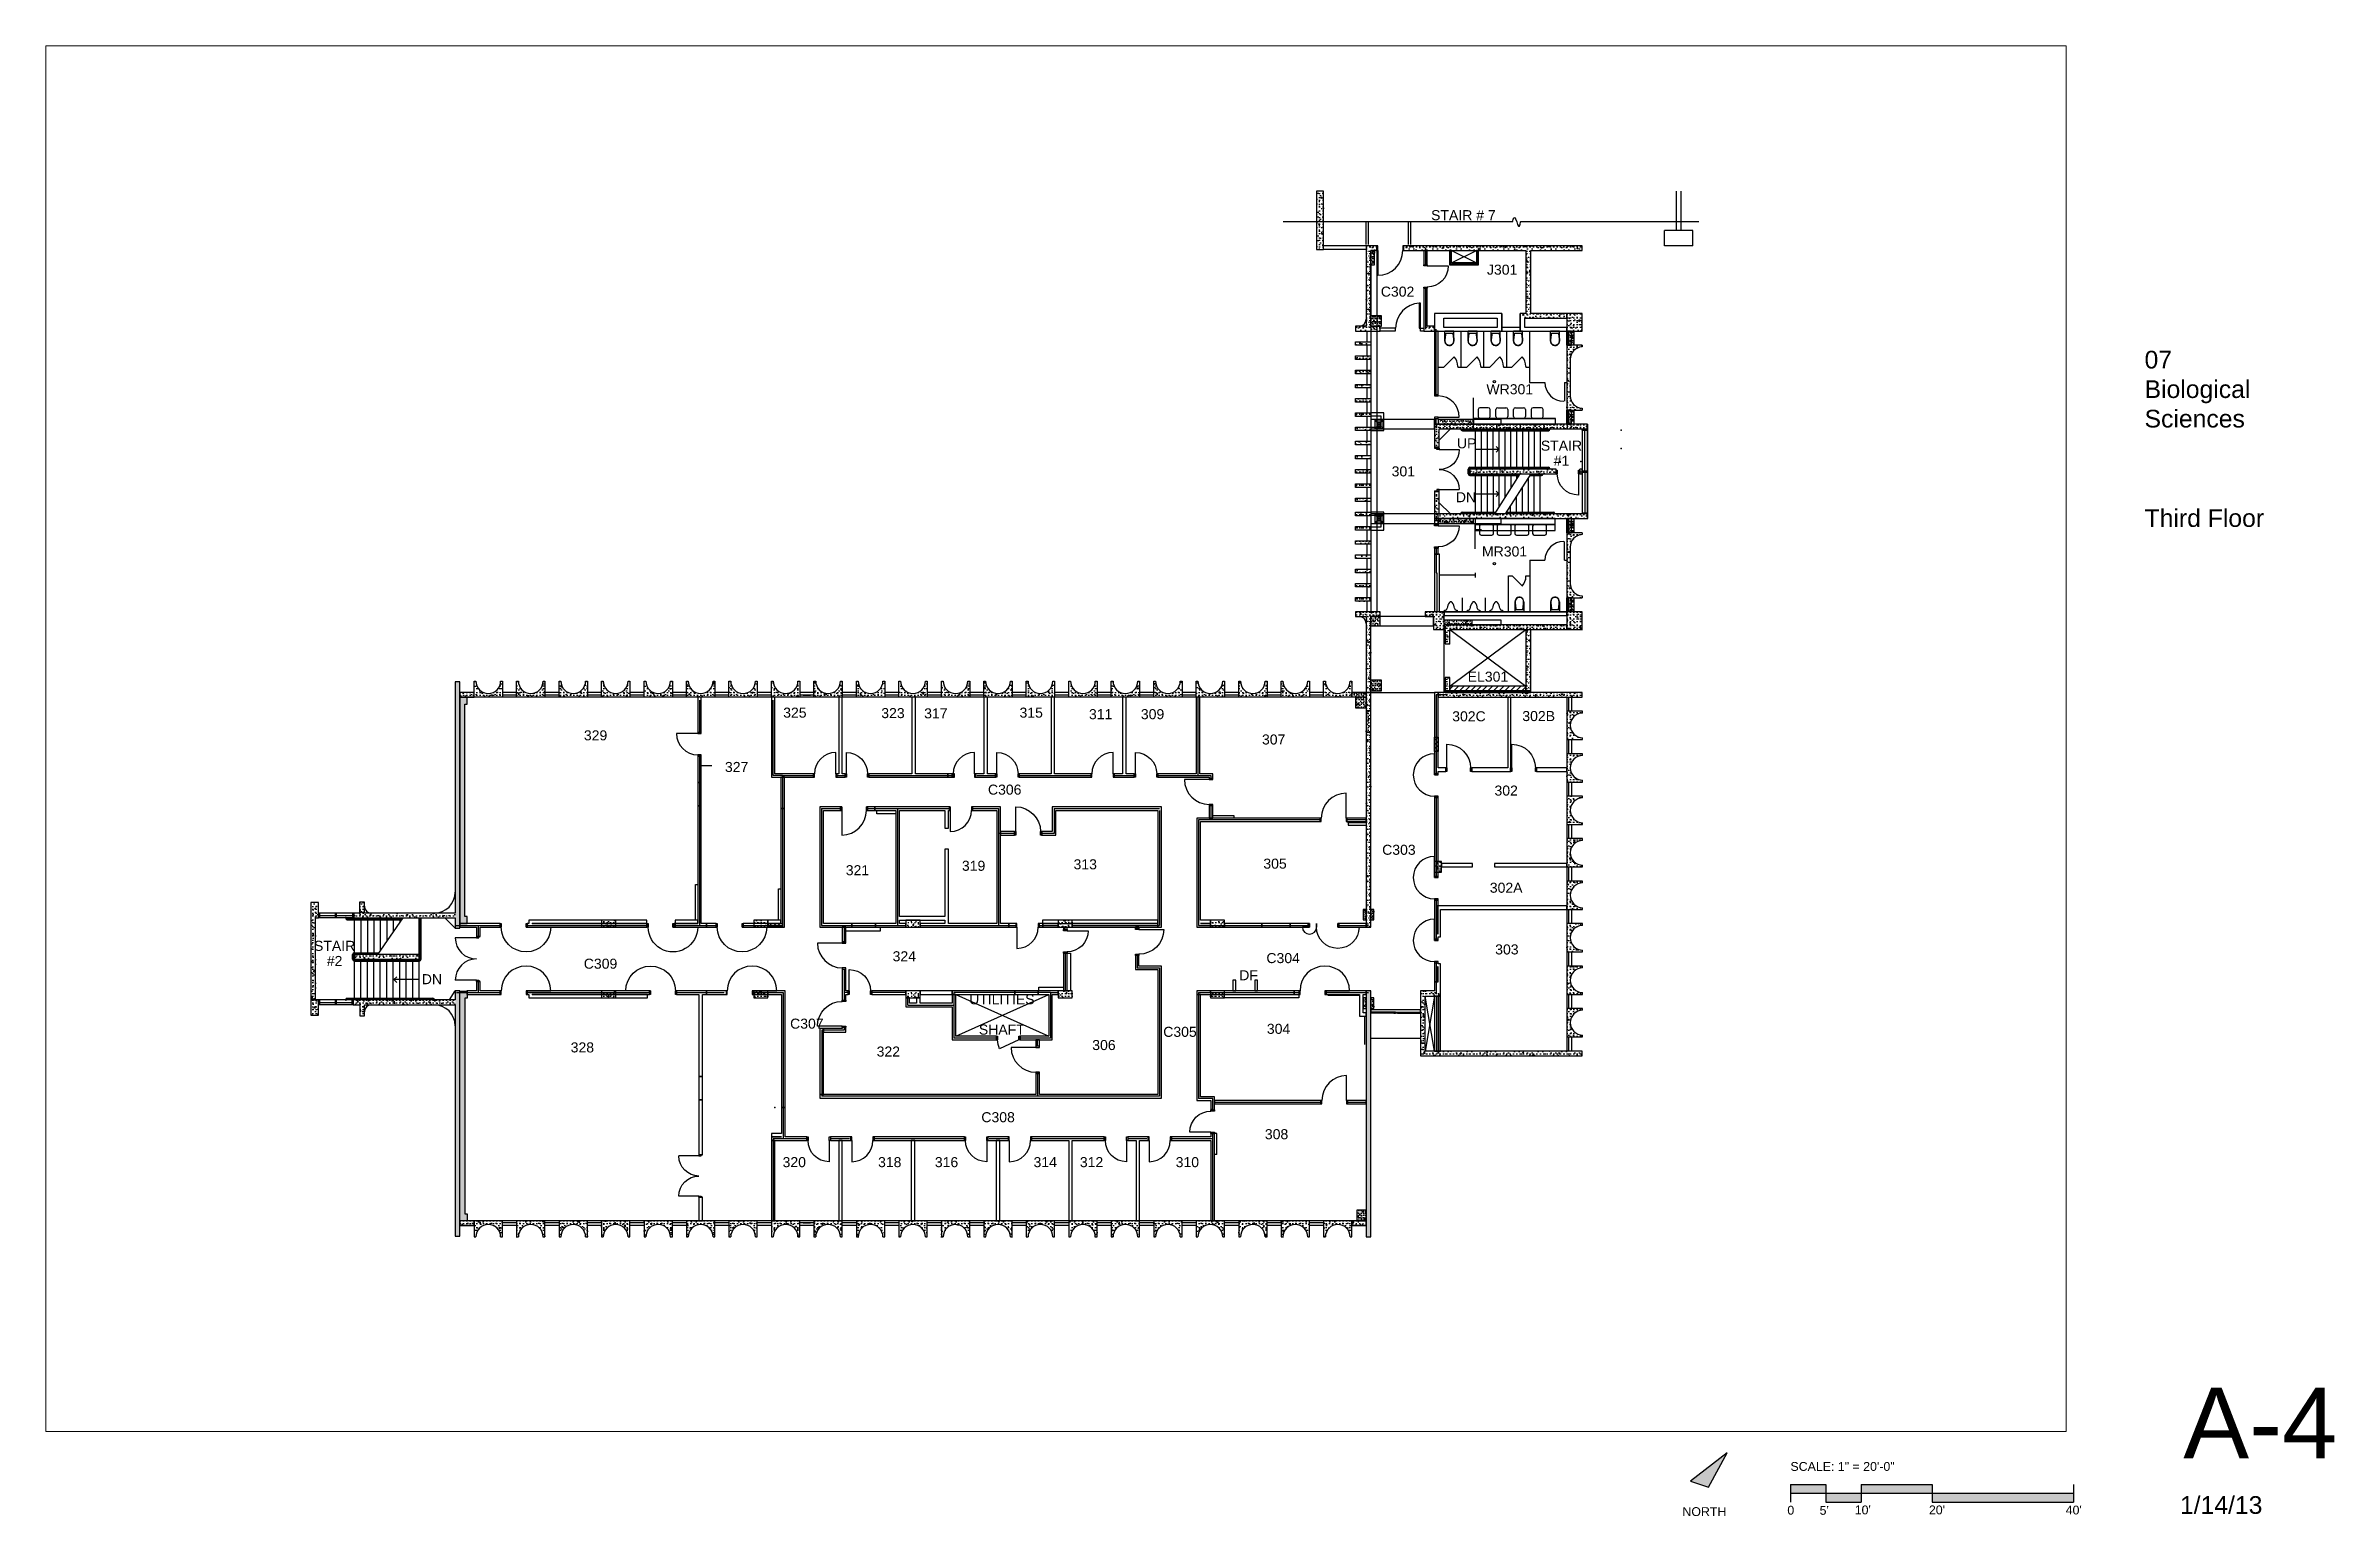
# Paper-space layout '11 x 17' of a CAD drawing. Header units: inches. Extents: x 0.2 to 16.3, y 0.1 to 10.5.
# The model-space entities are those that its viewports show. They can reach past a viewport. Long polylines and large blocks are cut down to what shows.
import ezdxf

# ---------------------------------------------------------------- set-up
doc = ezdxf.new("R2010")
doc.units = ezdxf.units.IN
doc.header["$MEASUREMENT"] = 0
doc.linetypes.add('DASHED 2', pattern=[13.44, 7.68, -5.76])
doc.linetypes.add('HIDDEN', pattern=[5.76, 2.88, -2.88])
for name, color, linetype in [('_EWA 95% DWG', 7, 'Continuous'), ('A-DOOR', 4, 'Continuous'), ('A-FLOR-HRAL', 4, 'Continuous'), ('A-FLOR-STRS', 4, 'Continuous'), ('A-GLAZ', 3, 'Continuous'), ('A-PFLR-NOTE', 3, 'Continuous'), ('A-WALL', 5, 'Continuous'), ('A-WALL-EXIST', 7, 'Continuous'), ('A-WALL-JAMB', 6, 'Continuous'), ('A-WALL-NEW', 7, 'Continuous'), ('A-WALL-OTLN', 6, 'Continuous'), ('A-WALL-PATT', 1, 'Continuous'), ('ArchiCAD', 7, 'Continuous'), ('P-PFIXT-NEW', 7, 'Continuous'), ('P-SANR-EQPM', 5, 'Continuous'), ('S-COLS', 6, 'Continuous')]:
    doc.layers.add(name, color=color, linetype=linetype)
doc.styles.add('Arial', font='arial.ttf')
doc.styles.get("Standard").update_dxf_attribs({"font": 'arial.ttf'})
doc.linetypes.add('1 HR RATED', pattern='A,0,[1,BI-31.Shx,S=0.091429,R=0,X=0,Y=0],-14.4,0', length=14.4)
doc.linetypes.add('2 HR RATED', pattern='A,0,[2,BI-31.Shx,S=0.091429,R=0,X=0,Y=0],-14.4,0', length=14.4)
pattern_1 = [(45, (0, 0), (-14.4655, 14.4655), [1.9685, -9.84252]), (45, (-3.057, 11.409), (-14.4655, 14.4655), [1.9685, -9.84252]), (105, (0, 0), (19.76023, 5.29474), [1.9685, -9.84252]), (105, (8.352, 8.352), (19.76023, 5.29474), [1.9685, -9.84252]), (165, (1.392, 1.392), (5.29474, 19.76023), [1.9685, -9.84252]), (165, (9.744, 9.744), (5.29474, 19.76023), [1.9685, -9.84252]), (45, (-1.392, 1.392), (-2.783885, 2.783885), [0, -3.937008, 0, -5.905512]), (90, (-3e-16, 2.784), (-3.937008, 0), [0, -2.952756, 0, -4.92126])]
pattern_2 = [(45, (0, 0), (-20.8303, 20.8303), [1.84252, -15.16535]), (45, (-4.402, 16.428), (-20.8303, 20.8303), [1.84252, -15.16535]), (105, (0, 0), (28.45473, 7.62442), [1.84252, -15.16535]), (105, (12.026, 12.026), (28.45473, 7.62442), [1.84252, -15.16535]), (165, (1.303, 1.303), (7.62442, 28.45473), [1.84252, -15.16535]), (165, (13.33, 13.33), (7.62442, 28.45473), [1.84252, -15.16535]), (45, (-2.0044, 2.0044), (-4.008794, 4.008794), [0, -5.669291, 0, -8.503937]), (90, (-3e-16, 4.009), (-5.669291, 0), [0, -4.251969, 0, -7.086614])]
pattern_3 = [(45, (0, 0), (-3.474288, 3.474288), [])]
pattern_4 = [(45, (0, 0), (-6.681324, 6.681324), []), (45, (-1.336, 1.336), (-6.681324, 6.681324), []), (45, (-2.673, 2.673), (-6.681324, 6.681324), [])]

psp = doc.layouts.new('11 x 17')

# ---------------------------------------------------------------- texts
at = {"layer": 'A-PFLR-NOTE', "attachment_point": 1}
for s, insert, char_height, width in [('07\\PBiological Sciences', (15.007, 8.322), 0.125, 1.21663), ('{\\fArial|b0|i0|c0|p34;Third Floor}', (15.007, 7.203), 0.125, 1.21663), ('{\\fArial|b0|i0|c0|p34;A-4}', (15.28, 0.998), 0.5, 0.55184), ('SCALE: 1" = 20\'-0"', (12.506, 0.473), 0.0625, 1.5), ('{\\fArial|b0|i0|c0|p34;0}', (12.484, 0.164), 0.0625, 0.0381), ("5'", (12.712, 0.163), 0.0625, 0.0625), ("10'", (12.96, 0.166), 0.0625, 0.0625), ("20'", (13.484, 0.166), 0.0625, 0.0625), ("40'", (14.45, 0.165), 0.0625, 0.0625), ('1/14/13', (15.257, 0.232), 0.125, 0.28044), ('{\\fArial|b0|i0|c0|p34;NORTH}', (11.743, 0.154), 0.0625, 0.29353)]:
    psp.add_mtext(s, dxfattribs=dict(at, insert=insert, char_height=char_height, width=width))

msp = doc.modelspace()

# ---------------------------------------------------------------- texts
at = {"layer": 'A-PFLR-NOTE', "char_height": 17, "style": 'Arial'}
for s, insert, attachment_point in [('STAIR # 7', (1326.6, 1327.6), 5), ('\\A1;{\\fArial|b0|i0|c0|p34;UP}', (1315.6, 940.8), 4), ('\\A1;{\\fArial|b0|i0|c0|p34;DN}', (1313.8, 849.6), 4), ('C306', (520.7, 353.8), 4), ('C303', (1217.3, 251.8), 5), ('\\A1;{\\fArial|b0|i0|c0|p34;302A}', (1399.1, 187.5), 5), ('\\A1;{\\fArial|b0|i0|c0|p34;DN}', (-439, 32.6), 4), ('C309', (-136, 58.7), 5), ('\\A1;{\\fArial|b0|i0|c0|p34;DF}', (946.6, 47.7), 1), ('C304', (992.7, 68.2), 4), (' C307', (210.4, -42.9), 5), ('C305', (846.2, -56.8), 5), ('C308', (509.5, -201.5), 4)]:
    msp.add_mtext(s, dxfattribs=dict(at, insert=insert, attachment_point=attachment_point))
at = {"layer": 'A-PFLR-NOTE', "char_height": 17, "attachment_point": 5, "style": 'Arial'}
for s, insert, line_spacing_factor in [('J301', (1392.3, 1235.2), 0.920735), ('C302', (1215, 1198), 0.912438), ('WR301', (1405.2, 1032.5), 0.919238), ('301', (1224.8, 893.3), 0.919238), ('MR301', (1396.4, 757.5), 0.930021), ('EL301', (1368.2, 545.3), 0.919238), ('325', (193.4, 484.3), 0.913415), ('323', (359.7, 483.5), 0.909009), ('317', (432.4, 483.1), 0.909009), ('315', (594, 484.3), 0.913415), ('311', (711.7, 481.7), 0.909009), ('309', (799.7, 481.7), 0.909009), ('302C', (1336, 478.1), 0.904933), ('302B', (1454.2, 478.5), 0.92), ('329', (-144.4, 445.8), 0.92), ('307', (1005, 438.8), 0.909381), ('327', (94.7, 392.2), 0.909009), ('302', (1399.1, 352.2), 0.919238), ('313', (685.6, 227.2), 0.909381), ('305', (1007.3, 228.3), 0.913791), ('321', (299.5, 217.2), 0.92), ('324', (378.9, 71.3), 0.908637), ('303', (1400.3, 82.9), 0.919238), ('UTILITIES\\P\\PSHAFT', (544.2, -27.3), 0.905872), ('328', (-166.8, -83.2), 0.918478), ('304', (1013.3, -51.7), 0.909381), ('322', (351.8, -90.2), 0.909381), ('308', (1009.9, -230.3), 0.909009), ('320', (192.4, -277.7), 0.909009), ('318', (354.2, -277.7), 0.908637), ('316', (450.5, -277.7), 0.908637), ('314', (617.8, -277.7), 0.909009), ('312', (696.3, -277.7), 0.909009), ('310', (858.7, -277.7), 0.909009)]:
    msp.add_mtext(s, dxfattribs=dict(at, insert=insert, line_spacing_factor=line_spacing_factor))
for s, insert, width, line_spacing_factor in [('STAIR #1', (1492.8, 924.2), 58.157, 0.905147), ('319', (496.4, 224.7), 19.632, 0.919238), ('STAIR #2', (-586.8, 76.3), 55.794, 0.905147), ('306', (717.3, -79.2), 23.662, 0.908615)]:
    msp.add_mtext(s, dxfattribs=dict(at, insert=insert, width=width, line_spacing_factor=line_spacing_factor))

# ---------------------------------------------------------------- blocks, each defined once
blk = doc.blocks.new('D1 Metal_272')
at = {"color": 0, "linetype": 'ByBlock'}
for p, q in [((-18, 0), (-20, 0)), ((-20, 0), (-20, -6)), ((-18, -6), (-18, 0)), ((18, 0), (18, 36)), ((20, 0), (18, 0)), ((18, 0), (18, -6)), ((20, -6), (20, 0)), ((-20, -6), (-18, -6)), ((18, -6), (20, -6))]:
    blk.add_line(p, q, dxfattribs=at)
blk.add_arc((18, 0), 36, 90, 180, dxfattribs=at)
blk = doc.blocks.new('D1 Metal_273')
at = {"color": 0, "linetype": 'ByBlock'}
for p, q in [((-18, 0), (-20, 0)), ((-20, 0), (-20, -6)), ((-18, -6), (-18, 0)), ((18, 0), (18, 36)), ((20, 0), (18, 0)), ((18, 0), (18, -6)), ((20, -6), (20, 0)), ((-20, -6), (-18, -6)), ((18, -6), (20, -6))]:
    blk.add_line(p, q, dxfattribs=at)
blk.add_arc((18, 0), 36, 90, 180, dxfattribs=at)
blk = doc.blocks.new('D1 Metal_274')
at = {"color": 0, "linetype": 'ByBlock'}
for p, q in [((-18, 0), (-20, 0)), ((-20, 0), (-20, -6)), ((-18, -6), (-18, 0)), ((18, 0), (18, 36)), ((20, 0), (18, 0)), ((18, 0), (18, -6)), ((20, -6), (20, 0)), ((-20, -6), (-18, -6)), ((18, -6), (20, -6))]:
    blk.add_line(p, q, dxfattribs=at)
blk.add_arc((18, 0), 36, 90, 180, dxfattribs=at)
blk = doc.blocks.new('D1 Metal_275')
at = {"color": 0, "linetype": 'ByBlock'}
for p, q in [((-18, 0), (-20, 0)), ((-20, 0), (-20, -6)), ((-18, -6), (-18, 0)), ((18, 0), (18, 36)), ((20, 0), (18, 0)), ((18, 0), (18, -6)), ((20, -6), (20, 0)), ((-20, -6), (-18, -6)), ((18, -6), (20, -6))]:
    blk.add_line(p, q, dxfattribs=at)
blk.add_arc((18, 0), 36, 90, 180, dxfattribs=at)
blk = doc.blocks.new('D1 Metal_276')
at = {"color": 0, "linetype": 'ByBlock'}
for p, q in [((-18, 0), (-20, 0)), ((-20, 0), (-20, -6)), ((-18, -6), (-18, 0)), ((18, 0), (18, 36)), ((20, 0), (18, 0)), ((18, 0), (18, -6)), ((20, -6), (20, 0)), ((-20, -6), (-18, -6)), ((18, -6), (20, -6))]:
    blk.add_line(p, q, dxfattribs=at)
blk.add_arc((18, 0), 36, 90, 180, dxfattribs=at)
blk = doc.blocks.new('D1 Metal_277')
at = {"color": 0, "linetype": 'ByBlock'}
for p, q in [((-18, 0), (-20, 0)), ((-20, 0), (-20, -6)), ((-18, -6), (-18, 0)), ((18, 0), (18, 36)), ((20, 0), (18, 0)), ((18, 0), (18, -6)), ((20, -6), (20, 0)), ((-20, -6), (-18, -6)), ((18, -6), (20, -6))]:
    blk.add_line(p, q, dxfattribs=at)
blk.add_arc((18, 0), 36, 90, 180, dxfattribs=at)
blk = doc.blocks.new('D1 Metal_334')
at = {"color": 0, "linetype": 'ByBlock'}
for p, q in [((21, 0), (21, 42)), ((-21, 0), (-23, 0)), ((-23, 0), (-23, -6)), ((-21, -6), (-21, 0)), ((23, 0), (21, 0)), ((21, 0), (21, -6)), ((23, -6), (23, 0)), ((-23, -6), (-21, -6)), ((21, -6), (23, -6))]:
    blk.add_line(p, q, dxfattribs=at)
blk.add_arc((21, 0), 42, 90, 180, dxfattribs=at)
blk = doc.blocks.new('D1 Metal_179')
at = {"color": 0, "linetype": 'ByBlock'}
for p, q in [((21, 0), (21, 42)), ((-21, 0), (-23, 0)), ((-23, 0), (-23, -6)), ((-21, -6), (-21, 0)), ((23, 0), (21, 0)), ((21, 0), (21, -6)), ((23, -6), (23, 0)), ((-23, -6), (-21, -6)), ((21, -6), (23, -6))]:
    blk.add_line(p, q, dxfattribs=at)
blk.add_arc((21, 0), 42, 90, 180, dxfattribs=at)
blk = doc.blocks.new('D1 Metal_323')
at = {"color": 0, "linetype": 'ByBlock'}
for p, q in [((21, 0), (21, 42)), ((-21, 0), (-23, 0)), ((-23, 0), (-23, -6)), ((-21, -6), (-21, 0)), ((23, 0), (21, 0)), ((21, 0), (21, -6)), ((23, -6), (23, 0)), ((-23, -6), (-21, -6)), ((21, -6), (23, -6))]:
    blk.add_line(p, q, dxfattribs=at)
blk.add_arc((21, 0), 42, 90, 180, dxfattribs=at)
blk = doc.blocks.new('D1 Metal_333')
at = {"color": 0, "linetype": 'ByBlock'}
for p, q in [((21, 0), (21, 42)), ((-21, 0), (-23, 0)), ((-23, 0), (-23, -6)), ((-21, -6), (-21, 0)), ((23, 0), (21, 0)), ((21, 0), (21, -6)), ((23, -6), (23, 0)), ((-23, -6), (-21, -6)), ((21, -6), (23, -6))]:
    blk.add_line(p, q, dxfattribs=at)
blk.add_arc((21, 0), 42, 90, 180, dxfattribs=at)
blk = doc.blocks.new('D2 Metal_249')
at = {"color": 0, "linetype": 'ByBlock'}
for p, q in [((-36, 0), (-34, 0)), ((-36, -4), (-36, 0)), ((-34, 0), (-34, 34)), ((-34, 0), (-34, -4)), ((34, 0), (34, 34)), ((36, 0), (34, 0)), ((34, 0), (34, -4)), ((36, -4), (36, 0)), ((-34, -4), (-36, -4)), ((34, -4), (36, -4))]:
    blk.add_line(p, q, dxfattribs=at)
for centre, start, end in [((-34, 0), 0, 90), ((34, 0), 90, 180)]:
    blk.add_arc(centre, 34, start, end, dxfattribs=at)
blk = doc.blocks.new('D1 Metal_331')
at = {"color": 0, "linetype": 'ByBlock'}
for p, q in [((-18, 0), (-18, -6)), ((-18, -6), (-18, 0)), ((18, 0), (18, 36)), ((18, 0), (18, -6)), ((18, -6), (18, 0))]:
    blk.add_line(p, q, dxfattribs=at)
blk.add_arc((18, 0), 36, 90, 180, dxfattribs=at)
blk = doc.blocks.new('D1 Metal_381')
at = {"color": 0, "linetype": 'ByBlock'}
for p, q in [((-18, 0), (-20, 0)), ((-20, 0), (-20, -6)), ((-18, -6), (-18, 0)), ((18, 0), (-14.6, 15.2)), ((20, 0), (18, 0)), ((18, 0), (18, -6)), ((20, -6), (20, 0)), ((-20, -6), (-18, -6)), ((18, -6), (20, -6))]:
    blk.add_line(p, q, dxfattribs=at)
blk.add_arc((18, 0), 36, 155, 180, dxfattribs=at)
blk = doc.blocks.new('D1 Metal_239')
at = {"color": 0, "linetype": 'ByBlock'}
for p, q in [((-18, 0), (-20, 0)), ((-20, 0), (-20, -6)), ((-18, -6), (-18, 0)), ((18, 0), (18, 36)), ((20, 0), (18, 0)), ((18, 0), (18, -6)), ((20, -6), (20, 0)), ((-20, -6), (-18, -6)), ((18, -6), (20, -6))]:
    blk.add_line(p, q, dxfattribs=at)
blk.add_arc((18, 0), 36, 90, 180, dxfattribs=at)
blk = doc.blocks.new('D1 Metal_176')
at = {"color": 0, "linetype": 'ByBlock'}
for p, q in [((-18, 0), (-20, 0)), ((-20, 0), (-20, -6)), ((-18, -6), (-18, 0)), ((18, 0), (18, 36)), ((20, 0), (18, 0)), ((18, 0), (18, -6)), ((20, -6), (20, 0)), ((-20, -6), (-18, -6)), ((18, -6), (20, -6))]:
    blk.add_line(p, q, dxfattribs=at)
blk.add_arc((18, 0), 36, 90, 180, dxfattribs=at)
blk = doc.blocks.new('D1 Metal_241')
at = {"color": 0, "linetype": 'ByBlock'}
for p, q in [((-18, 0), (-20, 0)), ((-20, 0), (-20, -6)), ((-18, -6), (-18, 0)), ((18, 0), (18, 36)), ((20, 0), (18, 0)), ((18, 0), (18, -6)), ((20, -6), (20, 0)), ((-20, -6), (-18, -6)), ((18, -6), (20, -6))]:
    blk.add_line(p, q, dxfattribs=at)
blk.add_arc((18, 0), 36, 90, 180, dxfattribs=at)
blk = doc.blocks.new('D1 Metal_242')
at = {"color": 0, "linetype": 'ByBlock'}
for p, q in [((-18, 0), (-20, 0)), ((-20, 0), (-20, -6)), ((-18, -6), (-18, 0)), ((18, 0), (18, 36)), ((20, 0), (18, 0)), ((18, 0), (18, -6)), ((20, -6), (20, 0)), ((-20, -6), (-18, -6)), ((18, -6), (20, -6))]:
    blk.add_line(p, q, dxfattribs=at)
blk.add_arc((18, 0), 36, 90, 180, dxfattribs=at)
blk = doc.blocks.new('D1 Metal_171')
at = {"color": 0, "linetype": 'ByBlock'}
for p, q in [((-18, 0), (-20, 0)), ((-20, 0), (-20, -6)), ((-18, -6), (-18, 0)), ((18, 0), (18, 36)), ((20, 0), (18, 0)), ((18, 0), (18, -6)), ((20, -6), (20, 0)), ((-20, -6), (-18, -6)), ((18, -6), (20, -6))]:
    blk.add_line(p, q, dxfattribs=at)
blk.add_arc((18, 0), 36, 90, 180, dxfattribs=at)
blk = doc.blocks.new('D1 Metal_332')
at = {"color": 0, "linetype": 'ByBlock'}
for p, q in [((-18, 0), (-20, 0)), ((-20, 0), (-20, -6)), ((-18, -6), (-18, 0)), ((18, 0), (18, 36)), ((20, 0), (18, 0)), ((18, 0), (18, -6)), ((20, -6), (20, 0)), ((-20, -6), (-18, -6)), ((18, -6), (20, -6))]:
    blk.add_line(p, q, dxfattribs=at)
blk.add_arc((18, 0), 36, 90, 180, dxfattribs=at)
blk = doc.blocks.new('D1 Metal_178')
at = {"color": 0, "linetype": 'ByBlock'}
for p, q in [((21, 0), (21, 42)), ((-21, 0), (-23, 0)), ((-23, 0), (-23, -6)), ((-21, -6), (-21, 0)), ((23, 0), (21, 0)), ((21, 0), (21, -6)), ((23, -6), (23, 0)), ((-23, -6), (-21, -6)), ((21, -6), (23, -6))]:
    blk.add_line(p, q, dxfattribs=at)
blk.add_arc((21, 0), 42, 90, 180, dxfattribs=at)
blk = doc.blocks.new('D1 Metal_177')
at = {"color": 0, "linetype": 'ByBlock'}
for p, q in [((21, 0), (21, 42)), ((-21, 0), (-23, 0)), ((-23, 0), (-23, -6)), ((-21, -6), (-21, 0)), ((23, 0), (21, 0)), ((21, 0), (21, -6)), ((23, -6), (23, 0)), ((-23, -6), (-21, -6)), ((21, -6), (23, -6))]:
    blk.add_line(p, q, dxfattribs=at)
blk.add_arc((21, 0), 42, 90, 180, dxfattribs=at)
blk = doc.blocks.new('D1 Metal_180')
at = {"color": 0, "linetype": 'ByBlock'}
for p, q in [((-18, 0), (-20, 0)), ((-20, 0), (-20, -6)), ((-18, -6), (-18, 0)), ((18, 0), (18, 36)), ((20, 0), (18, 0)), ((18, 0), (18, -6)), ((20, -6), (20, 0)), ((-20, -6), (-18, -6)), ((18, -6), (20, -6))]:
    blk.add_line(p, q, dxfattribs=at)
blk.add_arc((18, 0), 36, 90, 180, dxfattribs=at)
blk = doc.blocks.new('D1 Metal_170')
at = {"color": 0, "linetype": 'ByBlock'}
for p, q in [((-18, 0), (-20, 0)), ((-20, 0), (-20, -6)), ((-18, -6), (-18, 0)), ((18, 0), (18, 36)), ((20, 0), (18, 0)), ((18, 0), (18, -6)), ((20, -6), (20, 0)), ((-20, -6), (-18, -6)), ((18, -6), (20, -6))]:
    blk.add_line(p, q, dxfattribs=at)
blk.add_arc((18, 0), 36, 90, 180, dxfattribs=at)
blk = doc.blocks.new('D1 Metal_183')
at = {"color": 0, "linetype": 'ByBlock'}
for p, q in [((21, 0), (21, 42)), ((-21, 0), (-23, 0)), ((-23, 0), (-23, -6)), ((-21, -6), (-21, 0)), ((23, 0), (21, 0)), ((21, 0), (21, -6)), ((23, -6), (23, 0)), ((-23, -6), (-21, -6)), ((21, -6), (23, -6))]:
    blk.add_line(p, q, dxfattribs=at)
blk.add_arc((21, 0), 42, 90, 180, dxfattribs=at)
blk = doc.blocks.new('D1 Metal_297')
at = {"color": 0, "linetype": 'ByBlock'}
for p, q in [((-18, 0), (-18, -6)), ((-18, -6), (-18, 0)), ((18, 0), (18, -6)), ((18, -6), (18, 0)), ((18, 0), (54, 0))]:
    blk.add_line(p, q, dxfattribs=at)
blk.add_arc((18, 0), 36, 0, 180, dxfattribs=at)
blk = doc.blocks.new('D1 Metal_259')
at = {"color": 0, "linetype": 'ByBlock'}
for p, q in [((-6, 0), (-6, -6)), ((-6, -6), (-6, 0)), ((6, 0), (6, -6)), ((6, -6), (6, 0)), ((6, 0), (18, 0))]:
    blk.add_line(p, q, dxfattribs=at)
blk.add_arc((6, 0), 12, 0, 180, dxfattribs=at)
blk = doc.blocks.new('D1 Metal_212')
at = {"color": 0, "linetype": 'ByBlock'}
for p, q in [((-21, 0), (-23, 0)), ((-23, 0), (-23, -6)), ((-21, -6), (-21, 0)), ((23, 0), (21, 0)), ((21, 0), (21, -6)), ((21, 0), (63, 0)), ((23, -6), (23, 0)), ((-23, -6), (-21, -6)), ((21, -6), (23, -6))]:
    blk.add_line(p, q, dxfattribs=at)
blk.add_arc((21, 0), 42, 0, 180, dxfattribs=at)
blk = doc.blocks.new('D1 Metal_186')
at = {"color": 0, "linetype": 'ByBlock'}
for p, q in [((21, 0), (21, 42)), ((-21, 0), (-23, 0)), ((-23, 0), (-23, -6)), ((-21, -6), (-21, 0)), ((23, 0), (21, 0)), ((21, 0), (21, -6)), ((23, -6), (23, 0)), ((-23, -6), (-21, -6)), ((21, -6), (23, -6))]:
    blk.add_line(p, q, dxfattribs=at)
blk.add_arc((21, 0), 42, 90, 180, dxfattribs=at)
blk = doc.blocks.new('D1 Metal_199')
at = {"color": 0, "linetype": 'ByBlock'}
for p, q in [((-18, 0), (-20, 0)), ((-20, 0), (-20, -5.25)), ((-18, -5.25), (-18, 0)), ((18, 0), (18, 36)), ((20, 0), (18, 0)), ((18, 0), (18, -5.25)), ((20, -5.25), (20, 0)), ((-20, -5.25), (-18, -5.25)), ((18, -5.25), (20, -5.25))]:
    blk.add_line(p, q, dxfattribs=at)
blk.add_arc((18, 0), 36, 90, 180, dxfattribs=at)
blk = doc.blocks.new('D1 Metal_318')
at = {"color": 0, "linetype": 'ByBlock'}
for p, q in [((-21, 0), (-23, 0)), ((-23, 0), (-23, -6)), ((-21, -6), (-21, 0)), ((23, 0), (21, 0)), ((21, 0), (21, -6)), ((21, 0), (63, 0)), ((23, -6), (23, 0)), ((-23, -6), (-21, -6)), ((21, -6), (23, -6))]:
    blk.add_line(p, q, dxfattribs=at)
blk.add_arc((21, 0), 42, 0, 180, dxfattribs=at)
blk = doc.blocks.new('D1 Metal_329')
at = {"color": 0, "linetype": 'ByBlock'}
for p, q in [((-21, 0), (-23, 0)), ((-23, 0), (-23, -6)), ((-21, -6), (-21, 0)), ((23, 0), (21, 0)), ((21, 0), (21, -6)), ((21, 0), (63, 0)), ((23, -6), (23, 0)), ((-23, -6), (-21, -6)), ((21, -6), (23, -6))]:
    blk.add_line(p, q, dxfattribs=at)
blk.add_arc((21, 0), 42, 0, 180, dxfattribs=at)
blk = doc.blocks.new('D1 Metal_316')
at = {"color": 0, "linetype": 'ByBlock'}
for p, q in [((-21, 0), (-23, 0)), ((-23, 0), (-23, -6)), ((-21, -6), (-21, 0)), ((23, 0), (21, 0)), ((21, 0), (21, -6)), ((21, 0), (63, 0)), ((23, -6), (23, 0)), ((-23, -6), (-21, -6)), ((21, -6), (23, -6))]:
    blk.add_line(p, q, dxfattribs=at)
blk.add_arc((21, 0), 42, 0, 180, dxfattribs=at)
blk = doc.blocks.new('D1 Metal_317')
at = {"color": 0, "linetype": 'ByBlock'}
for p, q in [((-21, 0), (-23, 0)), ((-23, 0), (-23, -6)), ((-21, -6), (-21, 0)), ((23, 0), (21, 0)), ((21, 0), (21, -6)), ((21, 0), (63, 0)), ((23, -6), (23, 0)), ((-23, -6), (-21, -6)), ((21, -6), (23, -6))]:
    blk.add_line(p, q, dxfattribs=at)
blk.add_arc((21, 0), 42, 0, 180, dxfattribs=at)
blk = doc.blocks.new('D1 Metal_330')
at = {"color": 0, "linetype": 'ByBlock'}
for p, q in [((-21, 0), (-23, 0)), ((-23, 0), (-23, -6)), ((-21, -6), (-21, 0)), ((23, 0), (21, 0)), ((21, 0), (21, -6)), ((21, 0), (63, 0)), ((23, -6), (23, 0)), ((-23, -6), (-21, -6)), ((21, -6), (23, -6))]:
    blk.add_line(p, q, dxfattribs=at)
blk.add_arc((21, 0), 42, 0, 180, dxfattribs=at)
blk = doc.blocks.new('D1 Metal_379')
at = {"color": 0, "linetype": 'ByBlock'}
for p, q in [((21, 0), (21, 42)), ((-21, 0), (-23, 0)), ((-23, 0), (-23, -6)), ((-21, -6), (-21, 0)), ((23, 0), (21, 0)), ((21, 0), (21, -6)), ((23, -6), (23, 0)), ((-23, -6), (-21, -6)), ((21, -6), (23, -6))]:
    blk.add_line(p, q, dxfattribs=at)
blk.add_arc((21, 0), 42, 90, 180, dxfattribs=at)
blk = doc.blocks.new('WC 1 Symb_1086')
at = {"layer": 'P-PFIXT-NEW', "color": 0, "linetype": 'ByBlock'}
for p, q in [((0, 0), (0, 15)), ((16.8, 15), (0, 15)), ((16.8, 0), (0, 0)), ((3.7, 13.7), (3.7, 1.3))]:
    blk.add_line(p, q, dxfattribs=at)
for points in [[(16.8, 15), (15.1, 15), (13.5, 14.9), (11.8, 14.8), (10.2, 14.6), (8.6, 14.5), (6.9, 14.2), (5.3, 14), (3.7, 13.7)], [(16.8, 14.5), (15.2, 14.5), (13.5, 14.4), (11.8, 14.3), (10.2, 14.1), (8.6, 14), (6.9, 13.7), (5.3, 13.5), (3.7, 13.2)], [(3.7, 1.8), (5.3, 1.5), (6.9, 1.3), (8.6, 1), (10.2, 0.9), (11.8, 0.7), (13.5, 0.6), (15.2, 0.5), (16.8, 0.5)], [(3.7, 1.3), (5.3, 1), (6.9, 0.8), (8.6, 0.5), (10.2, 0.4), (11.8, 0.2), (13.5, 0.1), (15.1, 0), (16.8, 0)], [(16.7, 0.5), (19.1, 0.8), (21.2, 1.8), (23, 3.3), (24.1, 5.3), (24.5, 7.4), (24.1, 9.6), (23, 11.6), (21.3, 13.2), (19.2, 14.2), (16.8, 14.5)], [(16.8, 0), (19.1, 0.3), (21.2, 1.2), (23, 2.6), (24.3, 4.4), (24.9, 6.4), (24.9, 8.6), (24.3, 10.6), (23, 12.4), (21.2, 13.8), (19.1, 14.7), (16.8, 15)]]:
    blk.add_lwpolyline(points, dxfattribs=at)
blk = doc.blocks.new('WC 1 Symb_1088')
at = {"layer": 'P-PFIXT-NEW', "color": 0, "linetype": 'ByBlock'}
for p, q in [((0, 0), (0, 15)), ((16.8, 15), (0, 15)), ((16.8, 0), (0, 0)), ((3.7, 13.7), (3.7, 1.3))]:
    blk.add_line(p, q, dxfattribs=at)
for points in [[(16.8, 15), (15.1, 15), (13.5, 14.9), (11.8, 14.8), (10.2, 14.6), (8.6, 14.5), (6.9, 14.2), (5.3, 14), (3.7, 13.7)], [(16.8, 14.5), (15.2, 14.5), (13.5, 14.4), (11.8, 14.3), (10.2, 14.1), (8.6, 14), (6.9, 13.7), (5.3, 13.5), (3.7, 13.2)], [(3.7, 1.8), (5.3, 1.5), (6.9, 1.3), (8.6, 1), (10.2, 0.9), (11.8, 0.7), (13.5, 0.6), (15.2, 0.5), (16.8, 0.5)], [(3.7, 1.3), (5.3, 1), (6.9, 0.8), (8.6, 0.5), (10.2, 0.4), (11.8, 0.2), (13.5, 0.1), (15.1, 0), (16.8, 0)], [(16.7, 0.5), (19.1, 0.8), (21.2, 1.8), (23, 3.3), (24.1, 5.3), (24.5, 7.4), (24.1, 9.6), (23, 11.6), (21.3, 13.2), (19.2, 14.2), (16.8, 14.5)], [(16.8, 0), (19.1, 0.3), (21.2, 1.2), (23, 2.6), (24.3, 4.4), (24.9, 6.4), (24.9, 8.6), (24.3, 10.6), (23, 12.4), (21.2, 13.8), (19.1, 14.7), (16.8, 15)]]:
    blk.add_lwpolyline(points, dxfattribs=at)
blk = doc.blocks.new('D1 Metal_75')
at = {"color": 0, "linetype": 'ByBlock'}
for p, q in [((-18, 0), (-20, 0)), ((-20, 0), (-20, -6)), ((-18, -6), (-18, 0)), ((18, 0), (18, 36)), ((20, 0), (18, 0)), ((18, 0), (18, -6)), ((20, -6), (20, 0)), ((-20, -6), (-18, -6)), ((18, -6), (20, -6))]:
    blk.add_line(p, q, dxfattribs=at)
blk.add_arc((18, 0), 36, 90, 180, dxfattribs=at)
blk = doc.blocks.new('D2 Metal_74')
at = {"color": 0, "linetype": 'ByBlock'}
for p, q in [((-36, 0), (-34, 0)), ((-36, -4), (-36, 0)), ((-34, 0), (-34, 34)), ((-34, 0), (-34, -4)), ((34, 0), (34, 34)), ((36, 0), (34, 0)), ((34, 0), (34, -4)), ((36, -4), (36, 0)), ((-34, -4), (-36, -4)), ((34, -4), (36, -4))]:
    blk.add_line(p, q, dxfattribs=at)
for centre, start, end in [((-34, 0), 0, 90), ((34, 0), 90, 180)]:
    blk.add_arc(centre, 34, start, end, dxfattribs=at)
blk = doc.blocks.new('D1 Metal_76')
at = {"color": 0, "linetype": 'ByBlock'}
for p, q in [((-18, 0), (-20, 0)), ((-20, 0), (-20, -6)), ((-18, -6), (-18, 0)), ((18, 0), (18, 36)), ((20, 0), (18, 0)), ((18, 0), (18, -6)), ((20, -6), (20, 0)), ((-20, -6), (-18, -6)), ((18, -6), (20, -6))]:
    blk.add_line(p, q, dxfattribs=at)
blk.add_arc((18, 0), 36, 90, 180, dxfattribs=at)
blk = doc.blocks.new('D1 Metal_77')
at = {"color": 0, "linetype": 'ByBlock'}
for p, q in [((-18, 0), (-20, 0)), ((-20, 0), (-20, -6)), ((-18, -6), (-18, 0)), ((18, 0), (18, 36)), ((20, 0), (18, 0)), ((18, 0), (18, -6)), ((20, -6), (20, 0)), ((-20, -6), (-18, -6)), ((18, -6), (20, -6))]:
    blk.add_line(p, q, dxfattribs=at)
blk.add_arc((18, 0), 36, 90, 180, dxfattribs=at)
blk = doc.blocks.new('D1 Metal_320')
at = {"color": 0, "linetype": 'ByBlock'}
for p, q in [((-18, 0), (-20, 0)), ((-20, 0), (-20, -6)), ((-18, -6), (-18, 0)), ((20, 0), (18, 0)), ((18, 0), (18, -6)), ((18, 0), (54, 0)), ((20, -6), (20, 0)), ((-20, -6), (-18, -6)), ((18, -6), (20, -6))]:
    blk.add_line(p, q, dxfattribs=at)
blk.add_arc((18, 0), 36, 0, 180, dxfattribs=at)
blk = doc.blocks.new('D1 Metal_211')
at = {"color": 0, "linetype": 'ByBlock'}
for p, q in [((-18, 0), (-20, 0)), ((-20, 0), (-20, -6)), ((-18, -6), (-18, 0)), ((18, 0), (18, 36)), ((20, 0), (18, 0)), ((18, 0), (18, -6)), ((20, -6), (20, 0)), ((-20, -6), (-18, -6)), ((18, -6), (20, -6))]:
    blk.add_line(p, q, dxfattribs=at)
blk.add_arc((18, 0), 36, 90, 180, dxfattribs=at)
blk = doc.blocks.new('D1 Metal_218')
at = {"color": 0, "linetype": 'ByBlock'}
for p, q in [((20, 0), (20, 40)), ((-20, 0), (-22, 0)), ((-22, 0), (-22, -6)), ((-20, -6), (-20, 0)), ((22, 0), (20, 0)), ((20, 0), (20, -6)), ((22, -6), (22, 0)), ((-22, -6), (-20, -6)), ((20, -6), (22, -6))]:
    blk.add_line(p, q, dxfattribs=at)
blk.add_arc((20, 0), 40, 90, 180, dxfattribs=at)
blk = doc.blocks.new('D1 Metal_219')
at = {"color": 0, "linetype": 'ByBlock'}
for p, q in [((20, 0), (20, 40)), ((-20, 0), (-22, 0)), ((-22, 0), (-22, -6)), ((-20, -6), (-20, 0)), ((22, 0), (20, 0)), ((20, 0), (20, -6)), ((22, -6), (22, 0)), ((-22, -6), (-20, -6)), ((20, -6), (22, -6))]:
    blk.add_line(p, q, dxfattribs=at)
blk.add_arc((20, 0), 40, 90, 180, dxfattribs=at)
blk = doc.blocks.new('D2 Metal_213')
at = {"color": 0, "linetype": 'ByBlock'}
for p, q in [((-38, 0), (-36, 0)), ((-38, -4), (-38, 0)), ((-36, 0), (-36, 36)), ((-36, 0), (-36, -4)), ((36, 0), (36, 36)), ((38, 0), (36, 0)), ((36, 0), (36, -4)), ((38, -4), (38, 0)), ((-36, -4), (-38, -4)), ((36, -4), (38, -4))]:
    blk.add_line(p, q, dxfattribs=at)
for centre, start, end in [((-36, 0), 0, 90), ((36, 0), 90, 180)]:
    blk.add_arc(centre, 36, start, end, dxfattribs=at)
blk = doc.blocks.new('D1 Metal_341')
at = {"color": 0, "linetype": 'ByBlock'}
for p, q in [((21, 0), (21, 42)), ((-21, 0), (-23, 0)), ((-23, 0), (-23, -8)), ((-21, -8), (-21, 0)), ((23, 0), (21, 0)), ((21, 0), (21, -8)), ((23, -8), (23, 0)), ((-23, -8), (-21, -8)), ((21, -8), (23, -8))]:
    blk.add_line(p, q, dxfattribs=at)
blk.add_arc((21, 0), 42, 90, 180, dxfattribs=at)
blk = doc.blocks.new('D1 Metal_388')
at = {"color": 0, "linetype": 'ByBlock'}
for p, q in [((-18, 0), (-20, 0)), ((-20, 0), (-20, -6)), ((-18, -6), (-18, 0)), ((18, 0), (18, 36)), ((20, 0), (18, 0)), ((18, 0), (18, -6)), ((20, -6), (20, 0)), ((-20, -6), (-18, -6)), ((18, -6), (20, -6))]:
    blk.add_line(p, q, dxfattribs=at)
blk.add_arc((18, 0), 36, 90, 180, dxfattribs=at)
blk = doc.blocks.new('D1 Metal_389')
at = {"color": 0, "linetype": 'ByBlock'}
for p, q in [((-18, 0), (-20, 0)), ((-20, 0), (-20, -6)), ((-18, -6), (-18, 0)), ((18, 0), (18, 36)), ((20, 0), (18, 0)), ((18, 0), (18, -6)), ((20, -6), (20, 0)), ((-20, -6), (-18, -6)), ((18, -6), (20, -6))]:
    blk.add_line(p, q, dxfattribs=at)
blk.add_arc((18, 0), 36, 90, 180, dxfattribs=at)

# ---------------------------------------------------------------- hatches: boundary and pattern name
at = {"layer": 'A-WALL'}
h = msp.add_hatch(dxfattribs=at)
h.set_pattern_fill('LIGHTWEIGHT_CONCRETE', color=256, style=0, pattern_type=2)
h.set_pattern_definition(pattern_2)
h.paths.add_polyline_path([(1261.7, 3.8), (1287.7, 3.8), (1277.7, 12.8), (1253.7, 12.8)], flags=0)
at = {"layer": 'A-WALL-PATT'}
h = msp.add_hatch(dxfattribs=at)
h.set_pattern_fill('LIGHTWEIGHT_CONCRETE', color=256, style=0, pattern_type=2)
h.set_pattern_definition(pattern_2)
h.paths.add_polyline_path([(1089.7, 1269.8), (1089.7, 1368.5), (1077.7, 1368.5), (1077.7, 1269.8)], flags=0)
h = msp.add_hatch(dxfattribs=at)
h.set_pattern_fill('LIGHTWEIGHT_CONCRETE', color=256, style=0, pattern_type=2)
h.set_pattern_definition(pattern_2)
h.paths.add_polyline_path([(1161.7, 1275.8), (1161.7, 1267.8), (1179.7, 1267.8), (1179.7, 1275.8)], flags=0)
h = msp.add_hatch(dxfattribs=at)
h.set_pattern_fill('LIGHTWEIGHT_CONCRETE', color=256, style=0, pattern_type=2)
h.set_pattern_definition(pattern_2)
h.paths.add_polyline_path([(1169.7, 1131.3), (1169.7, 1267.8), (1161.7, 1267.8), (1161.7, 1139.3)], flags=0)
h = msp.add_hatch(dxfattribs=at)
h.set_pattern_fill('LIGHTWEIGHT_CONCRETE', color=256, style=0, pattern_type=2)
h.set_pattern_definition(pattern_2)
h.paths.add_polyline_path([(1225.7, 1275.8), (1225.7, 1267.8), (1527.7, 1267.8), (1527.7, 1275.8)], flags=0)
h = msp.add_hatch(dxfattribs=at)
h.set_pattern_fill('LIGHTWEIGHT_CONCRETE', color=256, style=0, pattern_type=2)
h.set_pattern_definition(pattern_2)
h.paths.add_polyline_path([(1432.7, 1267.8), (1432.7, 1161.3), (1440.7, 1161.3), (1440.7, 1267.8)], flags=0)
h = msp.add_hatch(dxfattribs=at)
h.set_pattern_fill('LIGHTWEIGHT_CONCRETE', color=256, style=0, pattern_type=2)
h.set_pattern_definition(pattern_2)
h.paths.add_polyline_path([(1143.7, 1131.3), (1169.7, 1131.3), (1161.7, 1139.3), (1143.7, 1139.3)], flags=0)
h = msp.add_hatch(dxfattribs=at)
h.set_pattern_fill('STRUCTURAL_CONCRETE', color=256, style=0, pattern_type=2)
h.set_pattern_definition(pattern_1)
h.paths.add_polyline_path([(1169.7, 1157.3), (1169.7, 1139.3), (1187.7, 1139.3), (1187.7, 1157.3)], flags=0)
h = msp.add_hatch(dxfattribs=at)
h.set_pattern_fill('LIGHTWEIGHT_CONCRETE', color=256, style=0, pattern_type=2)
h.set_pattern_definition(pattern_2)
h.paths.add_polyline_path([(1169.7, 1131.3), (1185.7, 1131.3), (1185.7, 1139.3), (1169.7, 1139.3)], flags=0)
h = msp.add_hatch(dxfattribs=at)
h.set_pattern_fill('LIGHTWEIGHT_CONCRETE', color=256, style=0, pattern_type=2)
h.set_pattern_definition(pattern_2)
h.paths.add_polyline_path([(1259.7, 1131.3), (1277.7, 1131.3), (1277.7, 1139.3), (1265, 1139.3)], flags=0)
h = msp.add_hatch(dxfattribs=at)
h.set_pattern_fill('LIGHTWEIGHT_CONCRETE', color=256, style=0, pattern_type=2)
h.set_pattern_definition(pattern_2)
h.paths.add_polyline_path([(1430.7, 1153.3), (1501.7, 1153.3), (1501.7, 1161.3), (1422.7, 1161.3)], flags=0)
h = msp.add_hatch(dxfattribs=at)
h.set_pattern_fill('LIGHTWEIGHT_CONCRETE', color=256, style=0, pattern_type=2)
h.set_pattern_definition(pattern_2)
h.paths.add_polyline_path([(1527.7, 1131.3), (1527.7, 1161.3), (1501.7, 1161.3), (1501.7, 1131.3)], flags=0)
h = msp.add_hatch(dxfattribs=at)
h.set_pattern_fill('STRUCTURAL_CONCRETE', color=256, style=0, pattern_type=2)
h.set_pattern_definition(pattern_1)
h.paths.add_polyline_path([(1513.7, 1131.3), (1513.7, 1107.3), (1501.7, 1107.3), (1501.7, 1131.3)], flags=0)
h = msp.add_hatch(dxfattribs=at)
h.set_pattern_fill('LIGHTWEIGHT_CONCRETE', color=256, style=0, pattern_type=2)
h.set_pattern_definition(pattern_2)
h.paths.add_polyline_path([(1143.7, 1107.2), (1143.7, 1113.2), (1169.7, 1113.2), (1169.7, 1107.2)], flags=0)
h = msp.add_hatch(dxfattribs=at)
h.set_pattern_fill('LIGHTWEIGHT_CONCRETE', color=256, style=0, pattern_type=2)
h.set_pattern_definition(pattern_2)
h.paths.add_polyline_path([(1169.7, 1083.1), (1169.7, 1089.1), (1143.7, 1089.1), (1143.7, 1083.1)], flags=0)
h = msp.add_hatch(dxfattribs=at)
h.set_pattern_fill('LIGHTWEIGHT_CONCRETE', color=256, style=0, pattern_type=2)
h.set_pattern_definition(pattern_2)
h.paths.add_polyline_path([(1527.7, 1000.4), (1527.7, 998), (1501.7, 998), (1501.7, 1107.3), (1527.7, 1107.3), (1527.7, 1104.3, 0.400329), (1507.7, 1083.3), (1507.7, 1021.3, 0.400329)], flags=0)
h = msp.add_hatch(dxfattribs=at)
h.set_pattern_fill('LIGHTWEIGHT_CONCRETE', color=256, style=0, pattern_type=2)
h.set_pattern_definition(pattern_2)
h.paths.add_polyline_path([(1169.7, 1065), (1169.7, 1059), (1143.7, 1059), (1143.7, 1065)], flags=0)
h = msp.add_hatch(dxfattribs=at)
h.set_pattern_fill('LIGHTWEIGHT_CONCRETE', color=256, style=0, pattern_type=2)
h.set_pattern_definition(pattern_2)
h.paths.add_polyline_path([(1169.7, 1040.9), (1169.7, 1034.9), (1143.7, 1034.9), (1143.7, 1040.9)], flags=0)
h = msp.add_hatch(dxfattribs=at)
h.set_pattern_fill('LIGHTWEIGHT_CONCRETE', color=256, style=0, pattern_type=2)
h.set_pattern_definition(pattern_2)
h.paths.add_polyline_path([(1143.7, 1010.8), (1143.7, 1016.8), (1169.7, 1016.8), (1169.7, 1010.8)], flags=0)
h = msp.add_hatch(dxfattribs=at)
h.set_pattern_fill('LIGHTWEIGHT_CONCRETE', color=256, style=0, pattern_type=2)
h.set_pattern_definition(pattern_2)
h.paths.add_polyline_path([(1149.1, 992.7, 0.089531), (1148.4, 988.5), (1148.4, 986.7), (1143.7, 986.7), (1143.7, 992.7)], flags=0)
h = msp.add_hatch(dxfattribs=at)
h.set_pattern_fill('LIGHTWEIGHT_CONCRETE', color=256, style=0, pattern_type=2)
h.set_pattern_definition(pattern_2)
h.paths.add_polyline_path([(1148.4, 986.7), (1148.4, 988.5, -0.089531), (1149.1, 992.7), (1169.7, 992.7), (1169.7, 986.7)], flags=0)
h = msp.add_hatch(dxfattribs=at)
h.set_pattern_fill('LIGHTWEIGHT_CONCRETE', color=256, style=0, pattern_type=2)
h.set_pattern_definition(pattern_2)
h.paths.add_polyline_path([(1285.7, 965.3), (1536.7, 965.3), (1536.7, 973.3), (1277.7, 973.3)], flags=0)
h = msp.add_hatch(dxfattribs=at)
h.set_pattern_fill('LIGHTWEIGHT_CONCRETE', color=256, style=0, pattern_type=2)
h.set_pattern_definition(pattern_2)
h.paths.add_polyline_path([(1285.7, 934.5), (1285.7, 965.3), (1277.7, 973.3), (1277.7, 934.5)], flags=0)
h = msp.add_hatch(dxfattribs=at)
h.set_pattern_fill('STRUCTURAL_CONCRETE', color=256, style=0, pattern_type=2)
h.set_pattern_definition(pattern_1)
h.paths.add_polyline_path([(1283.7, 973.3), (1343.7, 973.3), (1343.7, 981.3), (1283.7, 981.3)], flags=0)
h = msp.add_hatch(dxfattribs=at)
h.set_pattern_fill('STRUCTURAL_CONCRETE', color=256, style=0, pattern_type=2)
h.set_pattern_definition(pattern_1)
h.paths.add_polyline_path([(1513.7, 997.3), (1513.7, 973.3), (1501.7, 973.3), (1501.7, 997.3)], flags=0)
h = msp.add_hatch(dxfattribs=at)
h.set_pattern_fill('LIGHTWEIGHT_CONCRETE', color=256, style=0, pattern_type=2)
h.set_pattern_definition(pattern_2)
h.paths.add_polyline_path([(1148.8, 962.6), (1143.7, 962.6), (1143.7, 968.6), (1148.4, 968.6), (1148.4, 966, 0.069945)], flags=0)
h = msp.add_hatch(dxfattribs=at)
h.set_pattern_fill('LIGHTWEIGHT_CONCRETE', color=256, style=0, pattern_type=2)
h.set_pattern_definition(pattern_2)
h.paths.add_polyline_path([(1143.7, 938.5), (1143.7, 944.5), (1169.7, 944.5), (1169.7, 938.5)], flags=0)
h = msp.add_hatch(dxfattribs=at)
h.set_pattern_fill('LIGHTWEIGHT_CONCRETE', color=256, style=0, pattern_type=2)
h.set_pattern_definition(pattern_2)
h.paths.add_polyline_path([(1148.8, 962.6, -0.069945), (1148.4, 966), (1148.4, 968.6), (1169.7, 968.6), (1169.7, 962.6)], flags=0)
h = msp.add_hatch(dxfattribs=at)
h.set_pattern_fill('LIGHTWEIGHT_CONCRETE', color=256, style=0, pattern_type=2)
h.set_pattern_definition(pattern_2)
h.paths.add_polyline_path([(1143.7, 914.4), (1143.7, 920.4), (1169.7, 920.4), (1169.7, 914.4)], flags=0)
h = msp.add_hatch(dxfattribs=at)
h.set_pattern_fill('LIGHTWEIGHT_CONCRETE', color=256, style=0, pattern_type=2)
h.set_pattern_definition(pattern_2)
h.paths.add_polyline_path([(1143.7, 890.3), (1143.7, 896.3), (1169.7, 896.3), (1169.7, 890.3)], flags=0)
h = msp.add_hatch(dxfattribs=at)
h.set_pattern_fill('LIGHTWEIGHT_CONCRETE', color=256, style=0, pattern_type=2)
h.set_pattern_definition(pattern_2)
h.paths.add_polyline_path([(1337.7, 897.3), (1337.7, 889.3), (1483.7, 889.3), (1483.7, 897.3)], flags=0)
h = msp.add_hatch(dxfattribs=at)
h.set_pattern_fill('LIGHTWEIGHT_CONCRETE', color=256, style=0, pattern_type=2)
h.set_pattern_definition(pattern_2)
h.paths.add_polyline_path([(1523.7, 897.3), (1523.7, 889.3), (1527.7, 889.3), (1527.7, 897.3)], flags=0)
h = msp.add_hatch(dxfattribs=at)
h.set_pattern_fill('LIGHTWEIGHT_CONCRETE', color=256, style=0, pattern_type=2)
h.set_pattern_definition(pattern_2)
h.paths.add_polyline_path([(1143.7, 866.2), (1143.7, 872.2), (1169.7, 872.2), (1169.7, 866.2)], flags=0)
h = msp.add_hatch(dxfattribs=at)
h.set_pattern_fill('LIGHTWEIGHT_CONCRETE', color=256, style=0, pattern_type=2)
h.set_pattern_definition(pattern_2)
h.paths.add_polyline_path([(1277.7, 858.5), (1277.7, 813.3), (1285.7, 821.3), (1285.7, 858.5)], flags=0)
h = msp.add_hatch(dxfattribs=at)
h.set_pattern_fill('LIGHTWEIGHT_CONCRETE', color=256, style=0, pattern_type=2)
h.set_pattern_definition(pattern_2)
h.paths.add_polyline_path([(1143.7, 842.1), (1143.7, 848.1), (1163.7, 848.1), (1163.7, 842.1)], flags=0)
h = msp.add_hatch(dxfattribs=at)
h.set_pattern_fill('LIGHTWEIGHT_CONCRETE', color=256, style=0, pattern_type=2)
h.set_pattern_definition(pattern_2)
h.paths.add_polyline_path([(1143.7, 818), (1143.7, 824), (1155, 824, 0.104622), (1154, 819.2), (1154, 818)], flags=0)
h = msp.add_hatch(dxfattribs=at)
h.set_pattern_fill('LIGHTWEIGHT_CONCRETE', color=256, style=0, pattern_type=2)
h.set_pattern_definition(pattern_2)
h.paths.add_polyline_path([(1154, 818), (1154, 819.2, -0.104622), (1155, 824), (1169.7, 824), (1169.7, 818)], flags=0)
h = msp.add_hatch(dxfattribs=at)
h.set_pattern_fill('LIGHTWEIGHT_CONCRETE', color=256, style=0, pattern_type=2)
h.set_pattern_definition(pattern_2)
h.paths.add_polyline_path([(1277.7, 813.3), (1536.7, 813.3), (1536.7, 821.3), (1285.7, 821.3)], flags=0)
h = msp.add_hatch(dxfattribs=at)
h.set_pattern_fill('LIGHTWEIGHT_CONCRETE', color=256, style=0, pattern_type=2)
h.set_pattern_definition(pattern_2)
h.paths.add_polyline_path([(1143.7, 793.9), (1143.7, 799.9), (1154, 799.9), (1154, 796.6, 0.055599), (1154.3, 793.9)], flags=0)
h = msp.add_hatch(dxfattribs=at)
h.set_pattern_fill('LIGHTWEIGHT_CONCRETE', color=256, style=0, pattern_type=2)
h.set_pattern_definition(pattern_2)
h.paths.add_polyline_path([(1143.7, 769.8), (1143.7, 775.8), (1169.7, 775.8), (1169.7, 769.8)], flags=0)
h = msp.add_hatch(dxfattribs=at)
h.set_pattern_fill('LIGHTWEIGHT_CONCRETE', color=256, style=0, pattern_type=2)
h.set_pattern_definition(pattern_2)
h.paths.add_polyline_path([(1169.7, 799.9), (1169.7, 793.9), (1154.3, 793.9, -0.055599), (1154, 796.6), (1154, 799.9)], flags=0)
h = msp.add_hatch(dxfattribs=at)
h.set_pattern_fill('STRUCTURAL_CONCRETE', color=256, style=0, pattern_type=2)
h.set_pattern_definition(pattern_1)
h.paths.add_polyline_path([(1283.7, 805.3), (1343.7, 805.3), (1343.7, 813.3), (1283.7, 813.3)], flags=0)
h = msp.add_hatch(dxfattribs=at)
h.set_pattern_fill('STRUCTURAL_CONCRETE', color=256, style=0, pattern_type=2)
h.set_pattern_definition(pattern_1)
h.paths.add_polyline_path([(1513.7, 813.3), (1513.7, 789.3), (1501.7, 789.3), (1501.7, 813.3)], flags=0)
h = msp.add_hatch(dxfattribs=at)
h.set_pattern_fill('LIGHTWEIGHT_CONCRETE', color=256, style=0, pattern_type=2)
h.set_pattern_definition(pattern_2)
h.paths.add_polyline_path([(1527.7, 682.4), (1527.7, 679.3), (1501.7, 679.3), (1501.7, 789.3), (1527.7, 789.3), (1527.7, 786.3, 0.400329), (1507.7, 765.3), (1507.7, 703.3, 0.400329)], flags=0)
h = msp.add_hatch(dxfattribs=at)
h.set_pattern_fill('LIGHTWEIGHT_CONCRETE', color=256, style=0, pattern_type=2)
h.set_pattern_definition(pattern_2)
h.paths.add_polyline_path([(1143.7, 745.7), (1143.7, 751.7), (1169.7, 751.7), (1169.7, 745.7)], flags=0)
h = msp.add_hatch(dxfattribs=at)
h.set_pattern_fill('LIGHTWEIGHT_CONCRETE', color=256, style=0, pattern_type=2)
h.set_pattern_definition(pattern_2)
h.paths.add_polyline_path([(1169.7, 727.6), (1169.7, 721.6), (1143.7, 721.6), (1143.7, 727.6)], flags=0)
h = msp.add_hatch(dxfattribs=at)
h.set_pattern_fill('LIGHTWEIGHT_CONCRETE', color=256, style=0, pattern_type=2)
h.set_pattern_definition(pattern_2)
h.paths.add_polyline_path([(1143.7, 697.5), (1143.7, 703.5), (1169.7, 703.5), (1169.7, 697.5)], flags=0)
h = msp.add_hatch(dxfattribs=at)
h.set_pattern_fill('LIGHTWEIGHT_CONCRETE', color=256, style=0, pattern_type=2)
h.set_pattern_definition(pattern_2)
h.paths.add_polyline_path([(1143.7, 673.4), (1143.7, 679.4), (1169.7, 679.4), (1169.7, 673.4)], flags=0)
h = msp.add_hatch(dxfattribs=at)
h.set_pattern_fill('STRUCTURAL_CONCRETE', color=256, style=0, pattern_type=2)
h.set_pattern_definition(pattern_1)
h.paths.add_polyline_path([(1513.7, 679.3), (1513.7, 655.3), (1501.7, 655.3), (1501.7, 679.3)], flags=0)
h = msp.add_hatch(dxfattribs=at)
h.set_pattern_fill('LIGHTWEIGHT_CONCRETE', color=256, style=0, pattern_type=2)
h.set_pattern_definition(pattern_2)
h.paths.add_polyline_path([(1143.7, 647.3), (1185.7, 647.3), (1185.7, 655.3), (1143.7, 655.3)], flags=0)
h = msp.add_hatch(dxfattribs=at)
h.set_pattern_fill('LIGHTWEIGHT_CONCRETE', color=256, style=0, pattern_type=2)
h.set_pattern_definition(pattern_2)
h.paths.add_polyline_path([(1169.7, 518.8), (1169.7, 647.3), (1161.7, 647.3), (1161.7, 518.8)], flags=0)
h = msp.add_hatch(dxfattribs=at)
h.set_pattern_fill('STRUCTURAL_CONCRETE', color=256, style=0, pattern_type=2)
h.set_pattern_definition(pattern_1)
h.paths.add_polyline_path([(1169.7, 647.3), (1169.7, 631.3), (1185.7, 631.3), (1185.7, 647.3)], flags=0)
h = msp.add_hatch(dxfattribs=at)
h.set_pattern_fill('LIGHTWEIGHT_CONCRETE', color=256, style=0, pattern_type=2)
h.set_pattern_definition(pattern_2)
h.paths.add_polyline_path([(1261.7, 647.3), (1275.7, 647.3), (1293.8, 655.3), (1261.7, 655.3)], flags=0)
h = msp.add_hatch(dxfattribs=at)
h.set_pattern_fill('LIGHTWEIGHT_CONCRETE', color=256, style=0, pattern_type=2)
h.set_pattern_definition(pattern_2)
h.paths.add_polyline_path([(1275.7, 647.3), (1275.7, 625.3), (1293.8, 625.3), (1293.8, 655.3)], flags=0)
h = msp.add_hatch(dxfattribs=at)
h.set_pattern_fill('STRUCTURAL_CONCRETE', color=256, style=0, pattern_type=2)
h.set_pattern_definition(pattern_1)
h.paths.add_polyline_path([(1293.7, 633.3), (1341.7, 633.3), (1341.7, 641.3), (1293.7, 641.3)], flags=0)
h = msp.add_hatch(dxfattribs=at)
h.set_pattern_fill('LIGHTWEIGHT_CONCRETE', color=256, style=0, pattern_type=2)
h.set_pattern_definition(pattern_2)
h.paths.add_polyline_path([(1293.8, 625.3), (1501.7, 625.3), (1501.7, 633.3), (1293.8, 633.3)], flags=0)
h = msp.add_hatch(dxfattribs=at)
h.set_pattern_fill('LIGHTWEIGHT_CONCRETE', color=256, style=0, pattern_type=2)
h.set_pattern_definition(pattern_2)
h.paths.add_polyline_path([(1303.7, 601.3), (1303.7, 625.3), (1295.7, 625.3), (1295.7, 601.3)], flags=0)
h = msp.add_hatch(dxfattribs=at)
h.set_pattern_fill('LIGHTWEIGHT_CONCRETE', color=256, style=0, pattern_type=2)
h.set_pattern_definition(pattern_2)
h.paths.add_polyline_path([(1440.7, 521.3), (1440.7, 625.3), (1432.7, 625.3), (1432.7, 521.3)], flags=0)
h = msp.add_hatch(dxfattribs=at)
h.set_pattern_fill('LIGHTWEIGHT_CONCRETE', color=256, style=0, pattern_type=2)
h.set_pattern_definition(pattern_2)
h.paths.add_polyline_path([(1527.7, 625.3), (1527.7, 655.3), (1501.7, 655.3), (1501.7, 625.3)], flags=0)
h = msp.add_hatch(dxfattribs=at)
h.set_pattern_fill('LIGHTWEIGHT_CONCRETE', color=256, style=0, pattern_type=2)
h.set_pattern_definition(pattern_2)
h.paths.add_polyline_path([(1295.7, 543.8), (1295.7, 521.3), (1303.7, 521.3), (1303.7, 543.8)], flags=0)
h = msp.add_hatch(dxfattribs=at)
h.set_pattern_fill('LIGHTWEIGHT_CONCRETE', color=256, style=0, pattern_type=2)
h.set_pattern_definition(pattern_2)
h.paths.add_polyline_path([(-374.3, 118.8), (-374.3, 536.8), (-382.3, 536.8), (-382.3, 118.8)], flags=0)
h = msp.add_hatch(dxfattribs=at)
h.set_pattern_fill('LIGHTWEIGHT_CONCRETE', color=256, style=0, pattern_type=2)
h.set_pattern_definition(pattern_2)
h.paths.add_polyline_path([(-374.3, 510.8), (-350.3, 510.8), (-350.3, 518.8), (-374.3, 518.8)], flags=0)
h = msp.add_hatch(dxfattribs=at)
h.set_pattern_fill('STRUCTURAL_CONCRETE', color=256, style=0, pattern_type=2)
h.set_pattern_definition(pattern_1)
h.paths.add_polyline_path([(-374.3, 510.8), (-374.3, 126.8), (-362.3, 126.8), (-362.3, 138.8), (-366.3, 138.8), (-366.3, 498.8), (-362.3, 498.8), (-362.3, 510.8)], flags=0)
h = msp.add_hatch(dxfattribs=at)
h.set_pattern_fill('LIGHTWEIGHT_CONCRETE', color=256, style=0, pattern_type=2)
h.set_pattern_definition(pattern_2)
h.paths.add_polyline_path([(-350.3, 537.8), (-347.3, 537.8, 0.20062), (-341, 522.9), (-341, 510.8), (-350.3, 510.8)], flags=0)
h = msp.add_hatch(dxfattribs=at)
h.set_pattern_fill('LIGHTWEIGHT_CONCRETE', color=256, style=0, pattern_type=2)
h.set_pattern_definition(pattern_2)
h.paths.add_polyline_path([(-305.3, 537.8), (-302.3, 537.8), (-302.3, 510.8), (-341, 510.8), (-341, 522.9, 0.665806)], flags=0)
h = msp.add_hatch(dxfattribs=at)
h.set_pattern_fill('LIGHTWEIGHT_CONCRETE', color=256, style=0, pattern_type=2)
h.set_pattern_definition(pattern_2)
h.paths.add_polyline_path([(-278.3, 510.8), (-278.3, 537.8), (-275.3, 537.8, 1), (-233.3, 537.8), (-230.3, 537.8), (-230.3, 510.8)], flags=0)
h = msp.add_hatch(dxfattribs=at)
h.set_pattern_fill('LIGHTWEIGHT_CONCRETE', color=256, style=0, pattern_type=2)
h.set_pattern_definition(pattern_2)
h.paths.add_polyline_path([(-158.3, 510.8), (-206.3, 510.8), (-206.3, 537.8), (-203.3, 537.8, 1), (-161.3, 537.8), (-158.3, 537.8)], flags=0)
h = msp.add_hatch(dxfattribs=at)
h.set_pattern_fill('LIGHTWEIGHT_CONCRETE', color=256, style=0, pattern_type=2)
h.set_pattern_definition(pattern_2)
h.paths.add_polyline_path([(-134.3, 510.8), (-134.3, 537.8), (-131.3, 537.8, 1), (-89.3, 537.8), (-86.3, 537.8), (-86.3, 510.8)], flags=0)
h = msp.add_hatch(dxfattribs=at)
h.set_pattern_fill('LIGHTWEIGHT_CONCRETE', color=256, style=0, pattern_type=2)
h.set_pattern_definition(pattern_2)
h.paths.add_polyline_path([(-62.3, 510.8), (-62.3, 537.8), (-59.3, 537.8, 1), (-17.3, 537.8), (-14.3, 537.8), (-14.3, 510.8)], flags=0)
h = msp.add_hatch(dxfattribs=at)
h.set_pattern_fill('LIGHTWEIGHT_CONCRETE', color=256, style=0, pattern_type=2)
h.set_pattern_definition(pattern_2)
h.paths.add_polyline_path([(57.7, 510.8), (9.7, 510.8), (9.7, 537.8), (12.7, 537.8, 1), (54.7, 537.8), (57.7, 537.8)], flags=0)
h = msp.add_hatch(dxfattribs=at)
h.set_pattern_fill('LIGHTWEIGHT_CONCRETE', color=256, style=0, pattern_type=2)
h.set_pattern_definition(pattern_2)
h.paths.add_polyline_path([(126.7, 537.8), (129.7, 537.8), (129.7, 510.8), (81.7, 510.8), (81.7, 537.8), (84.7, 537.8, 1)], flags=0)
h = msp.add_hatch(dxfattribs=at)
h.set_pattern_fill('LIGHTWEIGHT_CONCRETE', color=256, style=0, pattern_type=2)
h.set_pattern_definition(pattern_2)
h.paths.add_polyline_path([(201.7, 510.8), (153.7, 510.8), (153.7, 537.8), (156.7, 537.8, 1), (198.7, 537.8), (201.7, 537.8)], flags=0)
h = msp.add_hatch(dxfattribs=at)
h.set_pattern_fill('LIGHTWEIGHT_CONCRETE', color=256, style=0, pattern_type=2)
h.set_pattern_definition(pattern_2)
h.paths.add_polyline_path([(225.7, 510.8), (225.7, 537.8), (228.7, 537.8, 1), (270.7, 537.8), (273.7, 537.8), (273.7, 510.8)], flags=0)
h = msp.add_hatch(dxfattribs=at)
h.set_pattern_fill('LIGHTWEIGHT_CONCRETE', color=256, style=0, pattern_type=2)
h.set_pattern_definition(pattern_2)
h.paths.add_polyline_path([(342.7, 537.8), (345.7, 537.8), (345.7, 510.8), (297.7, 510.8), (297.7, 537.8), (300.7, 537.8, 1)], flags=0)
h = msp.add_hatch(dxfattribs=at)
h.set_pattern_fill('LIGHTWEIGHT_CONCRETE', color=256, style=0, pattern_type=2)
h.set_pattern_definition(pattern_2)
h.paths.add_polyline_path([(414.7, 537.8), (417.7, 537.8), (417.7, 510.8), (369.7, 510.8), (369.7, 537.8), (372.7, 537.8, 1)], flags=0)
h = msp.add_hatch(dxfattribs=at)
h.set_pattern_fill('LIGHTWEIGHT_CONCRETE', color=256, style=0, pattern_type=2)
h.set_pattern_definition(pattern_2)
h.paths.add_polyline_path([(441.7, 510.8), (441.7, 537.8), (444.7, 537.8, 1), (486.7, 537.8), (489.7, 537.8), (489.7, 510.8)], flags=0)
h = msp.add_hatch(dxfattribs=at)
h.set_pattern_fill('LIGHTWEIGHT_CONCRETE', color=256, style=0, pattern_type=2)
h.set_pattern_definition(pattern_2)
h.paths.add_polyline_path([(513.7, 510.8), (513.7, 537.8), (516.7, 537.8, 1), (558.7, 537.8), (561.7, 537.8), (561.7, 510.8)], flags=0)
h = msp.add_hatch(dxfattribs=at)
h.set_pattern_fill('LIGHTWEIGHT_CONCRETE', color=256, style=0, pattern_type=2)
h.set_pattern_definition(pattern_2)
h.paths.add_polyline_path([(633.7, 510.8), (585.7, 510.8), (585.7, 537.8), (588.7, 537.8, 1), (630.7, 537.8), (633.7, 537.8)], flags=0)
h = msp.add_hatch(dxfattribs=at)
h.set_pattern_fill('LIGHTWEIGHT_CONCRETE', color=256, style=0, pattern_type=2)
h.set_pattern_definition(pattern_2)
h.paths.add_polyline_path([(657.7, 510.8), (657.7, 537.8), (660.7, 537.8, 1), (702.7, 537.8), (705.7, 537.8), (705.7, 510.8)], flags=0)
h = msp.add_hatch(dxfattribs=at)
h.set_pattern_fill('LIGHTWEIGHT_CONCRETE', color=256, style=0, pattern_type=2)
h.set_pattern_definition(pattern_2)
h.paths.add_polyline_path([(774.7, 537.8), (777.7, 537.8), (777.7, 510.8), (729.7, 510.8), (729.7, 537.8), (732.7, 537.8, 1)], flags=0)
h = msp.add_hatch(dxfattribs=at)
h.set_pattern_fill('LIGHTWEIGHT_CONCRETE', color=256, style=0, pattern_type=2)
h.set_pattern_definition(pattern_2)
h.paths.add_polyline_path([(801.7, 510.8), (801.7, 537.8), (804.7, 537.8, 1), (846.7, 537.8), (849.7, 537.8), (849.7, 510.8)], flags=0)
h = msp.add_hatch(dxfattribs=at)
h.set_pattern_fill('LIGHTWEIGHT_CONCRETE', color=256, style=0, pattern_type=2)
h.set_pattern_definition(pattern_2)
h.paths.add_polyline_path([(915.7, 510.8), (915.7, 510.9), (879.7, 510.9), (879.7, 510.8), (873.7, 510.8), (873.7, 537.8), (876.7, 537.8, 1), (918.7, 537.8), (921.7, 537.8), (921.7, 510.8)], flags=0)
h = msp.add_hatch(dxfattribs=at)
h.set_pattern_fill('LIGHTWEIGHT_CONCRETE', color=256, style=0, pattern_type=2)
h.set_pattern_definition(pattern_2)
h.paths.add_polyline_path([(993.7, 510.8), (945.7, 510.8), (945.7, 537.8), (948.7, 537.8, 1), (990.7, 537.8), (993.7, 537.8)], flags=0)
h = msp.add_hatch(dxfattribs=at)
h.set_pattern_fill('LIGHTWEIGHT_CONCRETE', color=256, style=0, pattern_type=2)
h.set_pattern_definition(pattern_2)
h.paths.add_polyline_path([(1065.7, 510.8), (1017.7, 510.8), (1017.7, 537.8), (1020.7, 537.8, 1), (1062.7, 537.8), (1065.7, 537.8)], flags=0)
h = msp.add_hatch(dxfattribs=at)
h.set_pattern_fill('LIGHTWEIGHT_CONCRETE', color=256, style=0, pattern_type=2)
h.set_pattern_definition(pattern_2)
h.paths.add_polyline_path([(1089.7, 510.8), (1089.7, 537.8), (1092.7, 537.8, 1), (1134.7, 537.8), (1137.7, 537.8), (1137.7, 510.8)], flags=0)
h = msp.add_hatch(dxfattribs=at)
h.set_pattern_fill('STRUCTURAL_CONCRETE', color=256, style=0, pattern_type=2)
h.set_pattern_definition(pattern_1)
h.paths.add_polyline_path([(1137.7, 518.8), (1161.7, 518.8), (1161.7, 510.8), (1137.7, 510.8)])
h = msp.add_hatch(dxfattribs=at)
h.set_pattern_fill('STRUCTURAL_CONCRETE', color=256, style=0, pattern_type=2)
h.set_pattern_definition(pattern_1)
h.paths.add_polyline_path([(1143.7, 510.8), (1143.7, 492.8), (1161.7, 492.8), (1161.7, 510.8)], flags=0)
h = msp.add_hatch(dxfattribs=at)
h.set_pattern_fill('LIGHTWEIGHT_CONCRETE', color=256, style=0, pattern_type=2)
h.set_pattern_definition(pattern_2)
h.paths.add_polyline_path([(1169.7, 487.3), (1169.7, 518.8), (1161.7, 518.8), (1161.7, 487.3)], flags=0)
h = msp.add_hatch(dxfattribs=at)
h.set_pattern_fill('STRUCTURAL_CONCRETE', color=256, style=0, pattern_type=2)
h.set_pattern_definition(pattern_1)
h.paths.add_polyline_path([(1169.7, 539.3), (1169.7, 521.3), (1187.7, 521.3), (1187.7, 539.3)], flags=0)
h = msp.add_hatch(dxfattribs=at)
h.set_pattern_fill('LIGHTWEIGHT_CONCRETE', color=256, style=0, pattern_type=2)
h.set_pattern_definition(pattern_2)
h.paths.add_polyline_path([(1283.7, 510.8), (1527.9, 510.8), (1527.9, 518.8), (1283.7, 518.8)], flags=0)
h = msp.add_hatch(dxfattribs=at)
h.set_pattern_fill('MASONRY_BLOCK', color=256, style=0, pattern_type=2)
h.set_pattern_definition([(45, (0, 0), (-4.810553, 4.810553), [])])
h.paths.add_polyline_path([(1303.7, 521.3), (1432.7, 521.3), (1432.7, 529.3), (1303.7, 529.3)], flags=0)
h = msp.add_hatch(dxfattribs=at)
h.set_pattern_fill('STRUCTURAL_CONCRETE', color=256, style=0, pattern_type=2)
h.set_pattern_definition(pattern_1)
h.paths.add_polyline_path([(1161.7, 487.3), (1161.7, 451.3), (1169.7, 451.3), (1169.7, 487.3)], flags=0)
h = msp.add_hatch(dxfattribs=at)
h.set_pattern_fill('LIGHTWEIGHT_CONCRETE', color=256, style=0, pattern_type=2)
h.set_pattern_definition(pattern_2)
h.paths.add_polyline_path([(1528.7, 441.8), (1528.7, 438.8), (1501.7, 438.8), (1501.7, 486.8), (1528.7, 486.8), (1528.7, 483.8, 1)], flags=0)
h = msp.add_hatch(dxfattribs=at)
h.set_pattern_fill('LIGHTWEIGHT_CONCRETE', color=256, style=0, pattern_type=2)
h.set_pattern_definition(pattern_2)
h.paths.add_polyline_path([(1169.7, 120.8), (1169.7, 451.3), (1161.7, 451.3), (1161.7, 120.8)], flags=0)
h = msp.add_hatch(dxfattribs=at)
h.set_pattern_fill('COMMON_BRICK', color=256, style=0, pattern_type=2)
h.set_pattern_definition(pattern_3)
h.paths.add_polyline_path([(1277.7, 442.6), (1283.7, 442.6), (1283.7, 418.6), (1277.7, 418.6)])
h = msp.add_hatch(dxfattribs=at)
h.set_pattern_fill('LIGHTWEIGHT_CONCRETE', color=256, style=0, pattern_type=2)
h.set_pattern_definition(pattern_2)
h.paths.add_polyline_path([(1528.7, 369.8), (1528.7, 366.8), (1501.7, 366.8), (1501.7, 414.8), (1528.7, 414.8), (1528.7, 411.8, 1)], flags=0)
h = msp.add_hatch(dxfattribs=at)
h.set_pattern_fill('LIGHTWEIGHT_CONCRETE', color=256, style=0, pattern_type=2)
h.set_pattern_definition(pattern_2)
h.paths.add_polyline_path([(1501.7, 294.8), (1528.7, 294.8), (1528.7, 297.8, -1), (1528.7, 339.8), (1528.7, 342.8), (1501.7, 342.8)], flags=0)
h = msp.add_hatch(dxfattribs=at)
h.set_pattern_fill('LIGHTWEIGHT_CONCRETE', color=256, style=0, pattern_type=2)
h.set_pattern_definition(pattern_2)
h.paths.add_polyline_path([(1528.7, 222.8), (1528.7, 225.8, -1), (1528.7, 267.8), (1528.7, 270.8), (1501.7, 270.8), (1501.7, 222.8)], flags=0)
h = msp.add_hatch(dxfattribs=at)
h.set_pattern_fill('LIGHTWEIGHT_CONCRETE', color=256, style=0, pattern_type=2)
h.set_pattern_definition(pattern_2)
h.paths.add_polyline_path([(1528.7, 153.8), (1528.7, 150.8), (1501.7, 150.8), (1501.7, 198.8), (1528.7, 198.8), (1528.7, 195.8, 1)], flags=0)
h = msp.add_hatch(dxfattribs=at)
h.set_pattern_fill('LIGHTWEIGHT_CONCRETE', color=256, style=0, pattern_type=2)
h.set_pattern_definition(pattern_2)
h.paths.add_polyline_path([(-627.3, 162.3), (-627.3, 136.3), (-614.3, 136.3), (-614.3, 162.3)], flags=0)
h = msp.add_hatch(dxfattribs=at)
h.set_pattern_fill('LIGHTWEIGHT_CONCRETE', color=256, style=0, pattern_type=2)
h.set_pattern_definition(pattern_2)
h.paths.add_polyline_path([(-544.3, 163.3), (-544.3, 144.3), (-536.3, 144.3), (-536.3, 163.3)], flags=0)
h = msp.add_hatch(dxfattribs=at)
h.set_pattern_fill('LIGHTWEIGHT_CONCRETE', color=256, style=0, pattern_type=2)
h.set_pattern_definition(pattern_2)
h.paths.add_polyline_path([(-627.3, 136.3), (-627.3, -2.7), (-619.3, -2.7), (-619.3, 136.3)], flags=0)
h = msp.add_hatch(dxfattribs=at)
h.set_pattern_fill('LIGHTWEIGHT_CONCRETE', color=256, style=0, pattern_type=2)
h.set_pattern_definition(pattern_2)
h.paths.add_polyline_path([(-554.3, 136.3), (-382.3, 136.3), (-382.3, 144.3), (-554.3, 144.3)], flags=0)
h = msp.add_hatch(dxfattribs=at)
h.set_pattern_fill('LIGHTWEIGHT_CONCRETE', color=256, style=0, pattern_type=2)
h.set_pattern_definition(pattern_2)
h.paths.add_polyline_path([(-134.3, 120.8), (-110.3, 120.8), (-110.3, 132.8), (-134.3, 132.8)], flags=0)
h = msp.add_hatch(dxfattribs=at)
h.set_pattern_fill('LIGHTWEIGHT_CONCRETE', color=256, style=0, pattern_type=2)
h.set_pattern_definition(pattern_2)
h.paths.add_polyline_path([(123.8, 120.8), (147.8, 120.8), (147.8, 132.8), (123.8, 132.8)], flags=0)
h = msp.add_hatch(dxfattribs=at)
h.set_pattern_fill('COMMON_BRICK', color=256, style=0, pattern_type=2)
h.set_pattern_definition(pattern_3)
h.paths.add_polyline_path([(148.6, 120.8), (148.6, 126.8), (172.6, 126.8), (172.6, 120.8)])
h = msp.add_hatch(dxfattribs=at)
h.set_pattern_fill('LIGHTWEIGHT_CONCRETE', color=256, style=0, pattern_type=2)
h.set_pattern_definition(pattern_2)
h.paths.add_polyline_path([(381.7, 120.8), (405.7, 120.8), (405.7, 132.8), (381.7, 132.8)], flags=0)
h = msp.add_hatch(dxfattribs=at)
h.set_pattern_fill('STRUCTURAL_CONCRETE', color=256, style=0, pattern_type=2)
h.set_pattern_definition(pattern_1)
h.paths.add_polyline_path([(1156.7, 132.9), (1161.7, 132.9), (1161.7, 150.9), (1156.7, 150.9)], flags=0)
h = msp.add_hatch(dxfattribs=at)
h.set_pattern_fill('STRUCTURAL_CONCRETE', color=256, style=0, pattern_type=2)
h.set_pattern_definition(pattern_1)
h.paths.add_polyline_path([(1174.9, 150.9), (1169.9, 150.9), (1169.9, 132.9), (1174.9, 132.9)], flags=0)
h = msp.add_hatch(dxfattribs=at)
h.set_pattern_fill('LIGHTWEIGHT_CONCRETE', color=256, style=0, pattern_type=2)
h.set_pattern_definition(pattern_2)
h.paths.add_polyline_path([(1528.7, 81.8), (1528.7, 78.8), (1501.7, 78.8), (1501.7, 126.8), (1528.7, 126.8), (1528.7, 123.8, 1)], flags=0)
h = msp.add_hatch(dxfattribs=at)
h.set_pattern_fill('LIGHTWEIGHT_CONCRETE', color=256, style=0, pattern_type=2)
h.set_pattern_definition(pattern_2)
h.paths.add_polyline_path([(-553.3, 66.3), (-443.3, 66.3), (-443.3, 74.3), (-553.3, 74.3)], flags=0)
h = msp.add_hatch(dxfattribs=at)
h.set_pattern_fill('LIGHTWEIGHT_CONCRETE', color=256, style=0, pattern_type=2)
h.set_pattern_definition(pattern_2)
h.paths.add_polyline_path([(1528.7, 51.8), (1528.7, 54.8), (1501.7, 54.8), (1501.7, 6.8), (1528.7, 6.8), (1528.7, 9.8, -1)], flags=0)
h = msp.add_hatch(dxfattribs=at)
h.set_pattern_fill('LIGHTWEIGHT_CONCRETE', color=256, style=0, pattern_type=2)
h.set_pattern_definition(pattern_2)
h.paths.add_polyline_path([(-382.3, 12.8), (-382.3, -403.2), (-374.3, -403.2), (-374.3, 12.8)], flags=0)
h = msp.add_hatch(dxfattribs=at)
h.set_pattern_fill('STRUCTURAL_CONCRETE', color=256, style=0, pattern_type=2)
h.set_pattern_definition(pattern_1)
h.paths.add_polyline_path([(-374.3, 12.3), (-362.3, 12.3), (-362.3, 0.3), (-366.3, 0.3), (-366.3, -365.2), (-362.3, -365.2), (-362.3, -377.2), (-374.3, -377.2)], flags=0)
h = msp.add_hatch(dxfattribs=at)
h.set_pattern_fill('LIGHTWEIGHT_CONCRETE', color=256, style=0, pattern_type=2)
h.set_pattern_definition(pattern_2)
h.paths.add_polyline_path([(-134.3, 0.8), (-110.3, 0.8), (-110.3, 12.8), (-134.3, 12.8)], flags=0)
h = msp.add_hatch(dxfattribs=at)
h.set_pattern_fill('LIGHTWEIGHT_CONCRETE', color=256, style=0, pattern_type=2)
h.set_pattern_definition(pattern_2)
h.paths.add_polyline_path([(123.8, 0.8), (147.8, 0.8), (147.8, 12.8), (123.8, 12.8)], flags=0)
h = msp.add_hatch(dxfattribs=at)
h.set_pattern_fill('LIGHTWEIGHT_CONCRETE', color=256, style=0, pattern_type=2)
h.set_pattern_definition(pattern_2)
h.paths.add_polyline_path([(381.7, 0.8), (405.7, 0.8), (405.7, 12.8), (381.7, 12.8)], flags=0)
h = msp.add_hatch(dxfattribs=at)
h.set_pattern_fill('STRUCTURAL_CONCRETE', color=256, style=0, pattern_type=2)
h.set_pattern_definition(pattern_1)
h.paths.add_polyline_path([(1156.7, -17.1), (1161.7, -17.1), (1161.7, 0.9), (1156.7, 0.9)], flags=0)
h = msp.add_hatch(dxfattribs=at)
h.set_pattern_fill('LIGHTWEIGHT_CONCRETE', color=256, style=0, pattern_type=2)
h.set_pattern_definition(pattern_2)
h.paths.add_polyline_path([(1169.7, -404.2), (1169.7, 12.8), (1161.7, 12.8), (1161.7, -404.2)], flags=0)
h = msp.add_hatch(dxfattribs=at)
h.set_pattern_fill('STRUCTURAL_CONCRETE', color=256, style=0, pattern_type=2)
h.set_pattern_definition(pattern_1)
h.paths.add_polyline_path([(1174.9, 0.9), (1169.9, 0.9), (1169.9, -17.1), (1174.9, -17.1)], flags=0)
h = msp.add_hatch(dxfattribs=at)
h.set_pattern_fill('LIGHTWEIGHT_CONCRETE', color=256, style=0, pattern_type=2)
h.set_pattern_definition(pattern_2)
h.paths.add_polyline_path([(1253.7, 12.8), (1253.7, -97.2), (1261.7, -89.2), (1261.7, 3.8)], flags=0)
h = msp.add_hatch(dxfattribs=at)
h.set_pattern_fill('LIGHTWEIGHT_CONCRETE', color=256, style=0, pattern_type=2)
h.set_pattern_definition(pattern_2)
h.paths.add_polyline_path([(-614.3, -28.7), (-614.3, -2.7), (-627.3, -2.7), (-627.3, -28.7)], flags=0)
h = msp.add_hatch(dxfattribs=at)
h.set_pattern_fill('LIGHTWEIGHT_CONCRETE', color=256, style=0, pattern_type=2)
h.set_pattern_definition(pattern_2)
h.paths.add_polyline_path([(-555.3, -10.7), (-382.3, -10.7), (-382.3, -2.7), (-555.3, -2.7)], flags=0)
h = msp.add_hatch(dxfattribs=at)
h.set_pattern_fill('LIGHTWEIGHT_CONCRETE', color=256, style=0, pattern_type=2)
h.set_pattern_definition(pattern_2)
h.paths.add_polyline_path([(-536.3, -29.7), (-536.3, -10.7), (-544.2, -10.7), (-544.2, -29.7)], flags=0)
h = msp.add_hatch(dxfattribs=at)
h.set_pattern_fill('LIGHTWEIGHT_CONCRETE', color=256, style=0, pattern_type=2)
h.set_pattern_definition(pattern_2)
h.paths.add_polyline_path([(1528.7, -62.2), (1528.7, -65.2), (1501.7, -65.2), (1501.7, -17.2), (1528.7, -17.2), (1528.7, -20.2, 1)], flags=0)
h = msp.add_hatch(dxfattribs=at)
h.set_pattern_fill('LIGHTWEIGHT_CONCRETE', color=256, style=0, pattern_type=2)
h.set_pattern_definition(pattern_2)
h.paths.add_polyline_path([(1253.7, -97.2), (1527.7, -97.2), (1527.7, -89.2), (1261.7, -89.2)], flags=0)
h = msp.add_hatch(dxfattribs=at)
h.set_pattern_fill('LIGHTWEIGHT_CONCRETE', color=256, style=0, pattern_type=2)
h.set_pattern_definition(pattern_2)
h.paths.add_polyline_path([(-374.3, -385.2), (-350.3, -385.2), (-350.3, -377.2), (-374.3, -377.2)], flags=0)
h = msp.add_hatch(dxfattribs=at)
h.set_pattern_fill('LIGHTWEIGHT_CONCRETE', color=256, style=0, pattern_type=2)
h.set_pattern_definition(pattern_2)
h.paths.add_polyline_path([(-341.3, -377.2), (-350.3, -377.2), (-350.3, -404.2), (-347.3, -404.2, -0.195799), (-341.3, -389.5)], flags=0)
h = msp.add_hatch(dxfattribs=at)
h.set_pattern_fill('LIGHTWEIGHT_CONCRETE', color=256, style=0, pattern_type=2)
h.set_pattern_definition(pattern_2)
h.paths.add_polyline_path([(-341.3, -389.5), (-341.3, -377.2), (-302.3, -377.2), (-302.3, -404.2), (-305.3, -404.2, 0.672521)], flags=0)
h = msp.add_hatch(dxfattribs=at)
h.set_pattern_fill('LIGHTWEIGHT_CONCRETE', color=256, style=0, pattern_type=2)
h.set_pattern_definition(pattern_2)
h.paths.add_polyline_path([(-275.3, -404.2), (-278.3, -404.2), (-278.3, -377.2), (-230.3, -377.2), (-230.3, -404.2), (-233.3, -404.2, 1)], flags=0)
h = msp.add_hatch(dxfattribs=at)
h.set_pattern_fill('LIGHTWEIGHT_CONCRETE', color=256, style=0, pattern_type=2)
h.set_pattern_definition(pattern_2)
h.paths.add_polyline_path([(-203.3, -404.2), (-206.3, -404.2), (-206.3, -377.2), (-158.3, -377.2), (-158.3, -404.2), (-161.3, -404.2, 1)], flags=0)
h = msp.add_hatch(dxfattribs=at)
h.set_pattern_fill('LIGHTWEIGHT_CONCRETE', color=256, style=0, pattern_type=2)
h.set_pattern_definition(pattern_2)
h.paths.add_polyline_path([(-131.3, -404.2), (-134.3, -404.2), (-134.3, -377.2), (-86.3, -377.2), (-86.3, -404.2), (-89.3, -404.2, 1)], flags=0)
h = msp.add_hatch(dxfattribs=at)
h.set_pattern_fill('LIGHTWEIGHT_CONCRETE', color=256, style=0, pattern_type=2)
h.set_pattern_definition(pattern_2)
h.paths.add_polyline_path([(-59.3, -404.2), (-62.3, -404.2), (-62.3, -377.2), (-14.3, -377.2), (-14.3, -404.2), (-17.3, -404.2, 1)], flags=0)
h = msp.add_hatch(dxfattribs=at)
h.set_pattern_fill('LIGHTWEIGHT_CONCRETE', color=256, style=0, pattern_type=2)
h.set_pattern_definition(pattern_2)
h.paths.add_polyline_path([(9.7, -404.2), (12.7, -404.2, -1), (54.7, -404.2), (57.7, -404.2), (57.7, -377.2), (9.7, -377.2)], flags=0)
h = msp.add_hatch(dxfattribs=at)
h.set_pattern_fill('LIGHTWEIGHT_CONCRETE', color=256, style=0, pattern_type=2)
h.set_pattern_definition(pattern_2)
h.paths.add_polyline_path([(84.7, -404.2), (81.7, -404.2), (81.7, -377.2), (129.7, -377.2), (129.7, -404.2), (126.7, -404.2, 1)], flags=0)
h = msp.add_hatch(dxfattribs=at)
h.set_pattern_fill('LIGHTWEIGHT_CONCRETE', color=256, style=0, pattern_type=2)
h.set_pattern_definition(pattern_2)
h.paths.add_polyline_path([(201.7, -377.2), (153.7, -377.2), (153.7, -404.2), (156.7, -404.2, -1), (198.7, -404.2), (201.7, -404.2)], flags=0)
h = msp.add_hatch(dxfattribs=at)
h.set_pattern_fill('LIGHTWEIGHT_CONCRETE', color=256, style=0, pattern_type=2)
h.set_pattern_definition(pattern_2)
h.paths.add_polyline_path([(228.7, -404.2), (225.7, -404.2), (225.7, -377.2), (273.7, -377.2), (273.7, -404.2), (270.7, -404.2, 1)], flags=0)
h = msp.add_hatch(dxfattribs=at)
h.set_pattern_fill('LIGHTWEIGHT_CONCRETE', color=256, style=0, pattern_type=2)
h.set_pattern_definition(pattern_2)
h.paths.add_polyline_path([(297.7, -404.2), (300.7, -404.2, -1), (342.7, -404.2), (345.7, -404.2), (345.7, -377.2), (297.7, -377.2)], flags=0)
h = msp.add_hatch(dxfattribs=at)
h.set_pattern_fill('LIGHTWEIGHT_CONCRETE', color=256, style=0, pattern_type=2)
h.set_pattern_definition(pattern_2)
h.paths.add_polyline_path([(372.7, -404.2), (369.7, -404.2), (369.7, -377.2), (417.7, -377.2), (417.7, -404.2), (414.7, -404.2, 1)], flags=0)
h = msp.add_hatch(dxfattribs=at)
h.set_pattern_fill('LIGHTWEIGHT_CONCRETE', color=256, style=0, pattern_type=2)
h.set_pattern_definition(pattern_2)
h.paths.add_polyline_path([(444.7, -404.2), (441.7, -404.2), (441.7, -377.2), (489.7, -377.2), (489.7, -404.2), (486.7, -404.2, 1)], flags=0)
h = msp.add_hatch(dxfattribs=at)
h.set_pattern_fill('LIGHTWEIGHT_CONCRETE', color=256, style=0, pattern_type=2)
h.set_pattern_definition(pattern_2)
h.paths.add_polyline_path([(513.7, -404.2), (516.7, -404.2, -1), (558.7, -404.2), (561.7, -404.2), (561.7, -377.2), (513.7, -377.2)], flags=0)
h = msp.add_hatch(dxfattribs=at)
h.set_pattern_fill('LIGHTWEIGHT_CONCRETE', color=256, style=0, pattern_type=2)
h.set_pattern_definition(pattern_2)
h.paths.add_polyline_path([(585.7, -377.2), (585.7, -404.2), (588.7, -404.2, -1), (630.7, -404.2), (633.7, -404.2), (633.7, -377.2)], flags=0)
h = msp.add_hatch(dxfattribs=at)
h.set_pattern_fill('LIGHTWEIGHT_CONCRETE', color=256, style=0, pattern_type=2)
h.set_pattern_definition(pattern_2)
h.paths.add_polyline_path([(657.7, -377.2), (657.7, -404.2), (660.7, -404.2, -1), (702.7, -404.2), (705.7, -404.2), (705.7, -377.2)], flags=0)
h = msp.add_hatch(dxfattribs=at)
h.set_pattern_fill('LIGHTWEIGHT_CONCRETE', color=256, style=0, pattern_type=2)
h.set_pattern_definition(pattern_2)
h.paths.add_polyline_path([(732.7, -404.2), (729.7, -404.2), (729.7, -377.2), (777.7, -377.2), (777.7, -404.2), (774.7, -404.2, 1)], flags=0)
h = msp.add_hatch(dxfattribs=at)
h.set_pattern_fill('LIGHTWEIGHT_CONCRETE', color=256, style=0, pattern_type=2)
h.set_pattern_definition(pattern_2)
h.paths.add_polyline_path([(804.7, -404.2), (801.7, -404.2), (801.7, -377.2), (849.7, -377.2), (849.7, -404.2), (846.7, -404.2, 1)], flags=0)
h = msp.add_hatch(dxfattribs=at)
h.set_pattern_fill('LIGHTWEIGHT_CONCRETE', color=256, style=0, pattern_type=2)
h.set_pattern_definition(pattern_2)
h.paths.add_polyline_path([(876.7, -404.2), (873.7, -404.2), (873.7, -377.2), (921.7, -377.2), (921.7, -404.2), (918.7, -404.2, 1)], flags=0)
h = msp.add_hatch(dxfattribs=at)
h.set_pattern_fill('LIGHTWEIGHT_CONCRETE', color=256, style=0, pattern_type=2)
h.set_pattern_definition(pattern_2)
h.paths.add_polyline_path([(921.7, -404.2), (918.7, -404.2, 1), (876.7, -404.2), (873.7, -404.2), (873.7, -377.2), (921.7, -377.2)], flags=0)
h = msp.add_hatch(dxfattribs=at)
h.set_pattern_fill('LIGHTWEIGHT_CONCRETE', color=256, style=0, pattern_type=2)
h.set_pattern_definition(pattern_2)
h.paths.add_polyline_path([(993.7, -377.2), (993.7, -404.2), (990.7, -404.2, 1), (948.7, -404.2), (945.7, -404.2), (945.7, -377.2)], flags=0)
h = msp.add_hatch(dxfattribs=at)
h.set_pattern_fill('LIGHTWEIGHT_CONCRETE', color=256, style=0, pattern_type=2)
h.set_pattern_definition(pattern_2)
h.paths.add_polyline_path([(1017.7, -404.2), (1020.7, -404.2, -1), (1062.7, -404.2), (1065.7, -404.2), (1065.7, -377.2), (1017.7, -377.2)], flags=0)
h = msp.add_hatch(dxfattribs=at)
h.set_pattern_fill('LIGHTWEIGHT_CONCRETE', color=256, style=0, pattern_type=2)
h.set_pattern_definition(pattern_2)
h.paths.add_polyline_path([(1092.7, -404.2), (1089.7, -404.2), (1089.7, -377.2), (1137.7, -377.2), (1137.7, -404.2), (1134.7, -404.2, 1)], flags=0)
h = msp.add_hatch(dxfattribs=at)
h.set_pattern_fill('LIGHTWEIGHT_CONCRETE', color=256, style=0, pattern_type=2)
h.set_pattern_definition(pattern_2)
h.paths.add_polyline_path([(1137.7, -385.2), (1161.7, -385.2), (1161.7, -377.2), (1137.7, -377.2)], flags=0)
h = msp.add_hatch(dxfattribs=at)
h.set_pattern_fill('STRUCTURAL_CONCRETE', color=256, style=0, pattern_type=2)
h.set_pattern_definition(pattern_1)
h.paths.add_polyline_path([(1145.7, -377.2), (1161.7, -377.2), (1161.7, -359.2), (1145.7, -359.2)], flags=0)
at = {"layer": 'S-COLS'}
h = msp.add_hatch(dxfattribs=at)
h.set_pattern_fill('STRUCTURAL_CONCRETE', color=256, style=0, pattern_type=2)
h.set_pattern_definition(pattern_1)
h.paths.add_polyline_path([(1169.7, 1243.8), (1175.7, 1243.8), (1175.7, 1267.8), (1169.7, 1267.8)], flags=0)
h = msp.add_hatch(dxfattribs=at)
h.set_pattern_fill('ALUMINUM', color=256, style=0, pattern_type=2)
h.set_pattern_definition(pattern_4)
h.paths.add_polyline_path([(1187.2, 969.8), (1187.2, 976.8), (1180.2, 976.8), (1180.2, 969.8)], flags=0)
h.paths.add_polyline_path([(1186.7, 970.3), (1180.7, 970.3), (1180.7, 976.3), (1186.7, 976.3)], flags=0)
h = msp.add_hatch(dxfattribs=at)
h.set_pattern_fill('ALUMINUM', color=256, style=0, pattern_type=2)
h.set_pattern_definition(pattern_4)
h.paths.add_polyline_path([(1187.2, 969.8), (1187.2, 976.8), (1180.2, 976.8), (1180.2, 969.8)], flags=0)
h.paths.add_polyline_path([(1186.7, 970.3), (1180.7, 970.3), (1180.7, 976.3), (1186.7, 976.3)], flags=0)
h = msp.add_hatch(dxfattribs=at)
h.set_pattern_fill('ALUMINUM', color=256, style=0, pattern_type=2)
h.set_pattern_definition(pattern_4)
h.paths.add_polyline_path([(1187.2, 809.8), (1187.2, 816.8), (1180.2, 816.8), (1180.2, 809.8)], flags=0)
h.paths.add_polyline_path([(1186.7, 810.3), (1180.7, 810.3), (1180.7, 816.3), (1186.7, 816.3)], flags=0)
h = msp.add_hatch(dxfattribs=at)
h.set_pattern_fill('LIGHTWEIGHT_CONCRETE', color=256, style=0, pattern_type=2)
h.set_pattern_definition(pattern_2)
h.paths.add_polyline_path([(1289.7, 213.9), (1289.7, 231.9), (1277.7, 231.9), (1277.7, 213.9)], flags=0)
h = msp.add_hatch(dxfattribs=at)
h.set_pattern_fill('LIGHTWEIGHT_CONCRETE', color=256, style=0, pattern_type=2)
h.set_pattern_definition(pattern_2)
h.paths.add_polyline_path([(639.7, 120.8), (663.7, 120.8), (663.7, 132.8), (639.7, 132.8)], flags=0)
h = msp.add_hatch(dxfattribs=at)
h.set_pattern_fill('LIGHTWEIGHT_CONCRETE', color=256, style=0, pattern_type=2)
h.set_pattern_definition(pattern_2)
h.paths.add_polyline_path([(897.7, 120.8), (921.7, 120.8), (921.7, 132.8), (897.7, 132.8)], flags=0)
h = msp.add_hatch(dxfattribs=at)
h.set_pattern_fill('LIGHTWEIGHT_CONCRETE', color=256, style=0, pattern_type=2)
h.set_pattern_definition(pattern_2)
h.paths.add_polyline_path([(639.7, 0.8), (663.7, 0.8), (663.7, 12.8), (639.7, 12.8)], flags=0)
h = msp.add_hatch(dxfattribs=at)
h.set_pattern_fill('LIGHTWEIGHT_CONCRETE', color=256, style=0, pattern_type=2)
h.set_pattern_definition(pattern_2)
h.paths.add_polyline_path([(897.7, 0.8), (921.7, 0.8), (921.7, 12.8), (897.7, 12.8)], flags=0)

# ---------------------------------------------------------------- linework, layer by layer
at = {"linetype": 'Continuous'}
for p, q in [((1687.7, 1301.8), (1687.7, 1368.5)), ((1695.7, 1301.8), (1695.7, 1368.5)), ((1021, 1317.1), (1410.5, 1317.1)), ((1423.7, 1317.1), (1725.7, 1317.1)), ((1715.7, 1301.8), (1667.7, 1301.8)), ((1667.7, 1275.8), (1667.7, 1301.8)), ((1715.7, 1275.8), (1715.7, 1301.8)), ((1306.7, 1246.8), (1348.7, 1267.8)), ((1306.7, 1267.8), (1348.7, 1246.8)), ((1715.7, 1275.8), (1667.7, 1275.8)), ((1303.7, 625.3), (1432.7, 529.3)), ((1303.7, 529.3), (1432.7, 625.3)), ((1277.7, -89.2), (1261.7, 3.9)), ((1277.7, 3.9), (1261.7, -89.2)), ((1211.7, -19.2), (1169.7, -19.2)), ((1169.7, -25.2), (1169.7, -23.2)), ((1253.7, -19.2), (1211.7, -19.2)), ((1253.7, -25.2), (1253.7, -19.2))]:
    msp.add_line(p, q, dxfattribs=at)
msp.add_open_spline([(1410.5, 1317.1), (1410.5, 1317.1), (1410.7, 1318.8), (1411, 1320.5), (1414.3, 1335.5), (1419.6, 1297.1), (1423, 1312.2), (1423.6, 1314.9), (1423.7, 1317.6), (1423.7, 1317.6)], degree=3, knots=[0, 0, 0, 0, 1, 1, 1, 2, 2, 2, 3, 3, 3, 3], dxfattribs=at)
at = {"layer": '_EWA 95% DWG', "linetype": 'Continuous'}
for p, q in [((34.7, 394.9), (52.7, 394.9)), ((1158.7, -30.2), (1158.7, -54.2)), ((1158.7, -54.2), (1158.7, -78.2))]:
    msp.add_line(p, q, dxfattribs=at)
at = {"layer": 'A-DOOR', "linetype": 'Continuous'}
for p, q in [((1253.7, 1136.3), (1253.7, 1178.3)), ((1285.7, 934.5), (1277.7, 934.5)), ((1277.7, 934.5), (1277.7, 932.5)), ((1277.7, 932.5), (1285.7, 932.5)), ((1285.7, 932.5), (1285.7, 934.5)), ((1277.7, 860.5), (1285.7, 860.5)), ((1277.7, 860.5), (1277.7, 858.5)), ((1285.7, 858.5), (1285.7, 860.5)), ((224.8, 380.8), (224.8, 374.8)), ((264.7, 374.8), (264.7, 380.8)), ((278.8, 380.8), (278.8, 374.8)), ((318.7, 374.8), (318.7, 380.8)), ((1283.7, 380.8), (1277.7, 380.8)), ((456.7, 324.8), (456.7, 318.8)), ((1283.7, 206.8), (1277.7, 206.8)), ((1283.7, 100.2), (1277.7, 100.2))]:
    msp.add_line(p, q, dxfattribs=at)
msp.add_lwpolyline([(1253.7, 1178.3), (1251.7, 1178.3), (1251.7, 1136.3), (1253.7, 1136.3)], dxfattribs=at)
msp.add_arc((1254.3, 1135.9), 42.6, 93.4322, 179.2684, dxfattribs=at)
at = {"layer": 'A-FLOR-HRAL', "linetype": 'Continuous'}
for p, q in [((1161.7, 1277.8), (1161.7, 1317.1)), ((1165.7, 1277.8), (1165.7, 1317.1)), ((1233.7, 1277.8), (1233.7, 1317.1)), ((1237.7, 1277.8), (1237.7, 1317.1)), ((1324.8, 963.8), (1470.7, 963.8)), ((1324.8, 962.3), (1470.7, 962.3)), ((1334.7, 889.3), (1334.7, 897.3)), ((1336.2, 889.3), (1336.2, 897.3)), ((1337.7, 900.3), (1470.7, 900.3)), ((1337.7, 898.8), (1470.7, 898.8)), ((1337.7, 887.8), (1421.9, 887.8)), ((1337.7, 886.3), (1420.9, 886.3)), ((1438.9, 886.3), (1458.7, 886.3)), ((1439.9, 887.8), (1458.7, 887.8)), ((1324.8, 824.3), (1381.5, 824.3)), ((1324.8, 822.8), (1380.5, 822.8)), ((1398.5, 822.8), (1478.7, 822.8)), ((1399.5, 824.3), (1478.7, 824.3)), ((-565.3, 134.9), (-472.2, 134.9)), ((-565.3, 133.4), (-473.3, 133.4)), ((-441.8, 66.3), (-441.8, 136.3)), ((-440.3, 66.3), (-440.3, 136.3)), ((-556.3, 66.3), (-556.3, 74.3)), ((-554.8, 66.3), (-554.8, 74.3)), ((-553.3, 77.3), (-511.9, 77.3)), ((-553.3, 75.8), (-513, 75.8)), ((-553.3, 64.8), (-443.3, 64.8)), ((-553.3, 63.3), (-443.3, 63.3)), ((-565.3, 0.3), (-420.3, 0.3)), ((-565.3, -1.2), (-420.3, -1.2))]:
    msp.add_line(p, q, dxfattribs=at)
for centre, radius, start, end in [((1324.8, 965.4), 3, 180, 270), ((1324.8, 965.4), 1.5, 180, 270), ((1470.7, 965.4), 3, 270, 0), ((1470.7, 965.4), 1.5, 270, 0), ((1337.7, 897.3), 3, 90, 180), ((1337.7, 897.3), 1.5, 90, 180), ((1470.7, 897.3), 3, 0, 90), ((1470.7, 897.3), 1.5, 0, 90), ((1337.7, 889.3), 3, 180, 270), ((1337.7, 889.3), 1.5, 180, 270), ((1458.7, 889.3), 1.5, 270, 0), ((1458.7, 889.3), 3, 270, 0), ((1324.8, 821.3), 3, 90, 180), ((1324.8, 821.3), 1.5, 90, 180), ((1478.7, 821.3), 3, 0, 90), ((1478.7, 821.3), 1.5, 0, 90), ((-567.5, 136.4), 0.75, 0, 180), ((-565.3, 136.4), 3, 180, 270), ((-565.3, 136.4), 1.5, 180, 270), ((-553.3, 74.3), 3, 90, 180), ((-553.3, 66.3), 3, 180, 270), ((-553.3, 74.3), 1.5, 90, 180), ((-553.3, 66.3), 1.5, 180, 270), ((-443.3, 66.3), 1.5, 270, 0), ((-443.3, 66.3), 3, 270, 0), ((-565.3, -2.7), 3, 90, 180), ((-420.3, -2.7), 3, 0, 90), ((-567.5, -2.7), 0.75, 180, 0), ((-565.3, -2.7), 1.5, 90, 180), ((-420.3, -2.7), 1.5, 0, 90)]:
    msp.add_arc(centre, radius, start, end, dxfattribs=at)
at = {"layer": 'A-FLOR-STRS', "linetype": 'Continuous'}
for p, q in [((1346.7, 965.3), (1346.7, 897.3)), ((1356.7, 965.3), (1356.7, 897.3)), ((1366.7, 965.3), (1366.7, 897.3)), ((1376.7, 965.3), (1376.7, 897.3)), ((1386.7, 965.3), (1386.7, 897.3)), ((1396.7, 965.3), (1396.7, 897.3)), ((1406.7, 965.3), (1406.7, 897.3)), ((1416.7, 965.3), (1416.7, 897.3)), ((1426.7, 965.3), (1426.7, 897.3)), ((1436.7, 965.3), (1436.7, 897.3)), ((1446.7, 965.3), (1446.7, 897.3)), ((1456.7, 965.3), (1456.7, 897.3)), ((1346.8, 889.3), (1346.8, 821.3)), ((1356.8, 889.3), (1356.8, 821.3)), ((1366.8, 889.3), (1366.8, 821.3)), ((1376.8, 889.3), (1376.8, 821.3)), ((1379.6, 821.3), (1422.8, 889.3)), ((1386.8, 889.3), (1386.8, 832.8)), ((1396.8, 889.3), (1396.8, 848.5)), ((1440.8, 889.3), (1397.6, 821.3)), ((1406.8, 889.3), (1406.8, 864.2)), ((1416.8, 889.3), (1416.8, 879.9)), ((1426.7, 821.3), (1426.7, 867.2)), ((1436.7, 821.3), (1436.7, 882.9)), ((1446.7, 821.3), (1446.7, 889.3)), ((1456.7, 821.3), (1456.7, 889.3)), ((1406.7, 821.3), (1406.7, 835.8)), ((1416.7, 821.3), (1416.7, 851.5)), ((-553.3, 74.3), (-553.3, 136.3)), ((-542.3, 136.3), (-542.3, 74.3)), ((-531.3, 136.3), (-531.3, 74.3)), ((-520.3, 136.3), (-520.3, 74.3)), ((-471.2, 136.3), (-514, 74.3)), ((-509.3, 136.3), (-509.3, 81.2)), ((-498.3, 136.3), (-498.3, 97.2)), ((-487.3, 136.3), (-487.3, 113.1)), ((-476.3, 136.3), (-476.3, 129.1)), ((-443.3, -2.7), (-443.3, 136.3)), ((-553.3, -2.7), (-553.3, 66.3)), ((-542.3, -2.7), (-542.3, 66.3)), ((-531.3, -2.7), (-531.3, 66.3)), ((-520.3, -2.7), (-520.3, 66.3)), ((-509.3, -2.7), (-509.3, 66.3)), ((-498.3, -2.7), (-498.3, 66.3)), ((-487.3, -2.7), (-487.3, 66.3)), ((-476.3, -2.7), (-476.3, 66.3)), ((-465.3, -2.7), (-465.3, 66.3)), ((-454.3, -2.7), (-454.3, 66.3))]:
    msp.add_line(p, q, dxfattribs=at)
at = {"layer": 'A-GLAZ', "linetype": 'Continuous'}
for p, q in [((1163.7, 1113.2), (1163.7, 1131.3)), ((1163.7, 1089.1), (1163.7, 1107.2)), ((1163.7, 1065), (1163.7, 1083.1)), ((1163.7, 1040.9), (1163.7, 1059)), ((1163.7, 1016.8), (1163.7, 1034.9)), ((1163.7, 992.7), (1163.7, 1010.8)), ((1163.7, 968.6), (1163.7, 986.7)), ((1163.7, 944.5), (1163.7, 962.6)), ((1163.7, 920.4), (1163.7, 938.5)), ((1527.7, 963.3), (1527.7, 894.3)), ((1532.2, 894.3), (1532.2, 963.3)), ((1163.7, 896.3), (1163.7, 914.4)), ((1527.7, 892.3), (1527.7, 823.3)), ((1532.2, 892.3), (1532.2, 823.3)), ((1163.7, 872.2), (1163.7, 890.3)), ((1163.7, 824), (1163.7, 866.2)), ((1163.7, 799.9), (1163.7, 818)), ((1163.7, 775.8), (1163.7, 793.9)), ((1163.7, 751.7), (1163.7, 769.8)), ((1163.7, 727.6), (1163.7, 745.7)), ((1163.7, 703.5), (1163.7, 721.6)), ((1163.7, 679.4), (1163.7, 697.5)), ((1163.7, 655.3), (1163.7, 673.4)), ((-278.3, 518.8), (-302.3, 518.8)), ((-278.3, 513.8), (-302.3, 513.8)), ((-278.3, 513.8), (-302.3, 513.8)), ((-278.3, 510.8), (-302.3, 510.8)), ((-206.3, 518.8), (-230.3, 518.8)), ((-206.3, 513.8), (-230.3, 513.8)), ((-206.3, 513.8), (-230.3, 513.8)), ((-206.3, 510.8), (-230.3, 510.8)), ((-134.3, 518.8), (-158.3, 518.8)), ((-134.3, 513.8), (-158.3, 513.8)), ((-134.3, 513.8), (-158.3, 513.8)), ((-134.3, 510.8), (-158.3, 510.8)), ((-62.3, 518.8), (-86.3, 518.8)), ((-62.3, 513.8), (-86.3, 513.8)), ((-62.3, 513.8), (-86.3, 513.8)), ((-62.3, 510.8), (-86.3, 510.8)), ((9.7, 518.8), (-14.3, 518.8)), ((9.7, 513.8), (-14.3, 513.8)), ((9.7, 513.8), (-14.3, 513.8)), ((9.7, 510.8), (-14.3, 510.8)), ((81.7, 518.8), (57.7, 518.8)), ((81.7, 513.8), (57.7, 513.8)), ((81.7, 513.8), (57.7, 513.8)), ((81.7, 510.8), (57.7, 510.8)), ((153.7, 518.8), (129.7, 518.8)), ((153.7, 513.8), (129.7, 513.8)), ((153.7, 513.8), (129.7, 513.8)), ((153.7, 510.8), (129.7, 510.8)), ((225.7, 518.8), (201.7, 518.8)), ((225.7, 513.8), (201.7, 513.8)), ((225.7, 513.8), (201.7, 513.8)), ((225.7, 510.8), (201.7, 510.8)), ((207.7, 513.8), (219.7, 513.8)), ((207.7, 513.8), (219.7, 513.8)), ((297.7, 518.8), (273.7, 518.8)), ((297.7, 513.8), (273.7, 513.8)), ((297.7, 513.8), (273.7, 513.8)), ((297.7, 510.8), (273.7, 510.8)), ((369.7, 518.8), (345.7, 518.8)), ((369.7, 513.8), (345.7, 513.8)), ((369.7, 513.8), (345.7, 513.8)), ((369.7, 510.8), (345.7, 510.8)), ((441.7, 518.8), (417.7, 518.8)), ((441.7, 513.8), (417.7, 513.8)), ((441.7, 513.8), (417.7, 513.8)), ((441.7, 510.8), (417.7, 510.8)), ((513.7, 518.8), (489.7, 518.8)), ((513.7, 513.8), (489.7, 513.8)), ((513.7, 513.8), (489.7, 513.8)), ((513.7, 510.8), (489.7, 510.8)), ((585.7, 518.8), (561.7, 518.8)), ((585.7, 513.8), (561.7, 513.8)), ((585.7, 513.8), (561.7, 513.8)), ((585.7, 510.8), (561.7, 510.8)), ((657.7, 518.8), (633.7, 518.8)), ((657.7, 513.8), (633.7, 513.8)), ((657.7, 513.8), (633.7, 513.8)), ((657.7, 510.8), (633.7, 510.8)), ((729.7, 518.8), (705.7, 518.8)), ((729.7, 513.8), (705.7, 513.8)), ((729.7, 513.8), (705.7, 513.8)), ((729.7, 510.8), (705.7, 510.8)), ((801.7, 518.8), (777.7, 518.8)), ((801.7, 513.8), (777.7, 513.8)), ((801.7, 513.8), (777.7, 513.8)), ((801.7, 510.8), (777.7, 510.8)), ((873.7, 518.8), (849.7, 518.8)), ((873.7, 513.8), (849.7, 513.8)), ((873.7, 513.8), (849.7, 513.8)), ((873.7, 510.8), (849.7, 510.8)), ((945.7, 518.8), (921.7, 518.8)), ((945.7, 513.8), (921.7, 513.8)), ((945.7, 513.8), (921.7, 513.8)), ((945.7, 510.8), (921.7, 510.8)), ((1017.7, 518.8), (993.7, 518.8)), ((1017.7, 513.8), (993.7, 513.8)), ((1017.7, 513.8), (993.7, 513.8)), ((1017.7, 510.8), (993.7, 510.8)), ((1089.7, 518.8), (1065.7, 518.8)), ((1089.7, 513.8), (1065.7, 513.8)), ((1089.7, 513.8), (1065.7, 513.8)), ((1089.7, 510.8), (1065.7, 510.8)), ((1501.7, 510.8), (1501.7, 486.8)), ((1504.7, 510.8), (1504.7, 486.8)), ((1509.7, 510.8), (1509.7, 486.8)), ((1501.7, 438.8), (1501.7, 414.8)), ((1504.7, 438.8), (1504.7, 414.8)), ((1509.7, 438.8), (1509.7, 414.8)), ((1501.7, 366.8), (1501.7, 342.8)), ((1504.7, 366.8), (1504.7, 342.8)), ((1509.7, 366.8), (1509.7, 342.8)), ((1501.7, 294.8), (1501.7, 270.8)), ((1504.7, 294.8), (1504.7, 270.8)), ((1509.7, 294.8), (1509.7, 270.8)), ((1501.7, 222.8), (1501.7, 198.8)), ((1504.7, 222.8), (1504.7, 198.8)), ((1509.7, 222.8), (1509.7, 198.8)), ((-554.3, 136.3), (-615.3, 136.3)), ((-554.3, 144.3), (-614.3, 144.3)), ((-612.3, 140.3), (-585.3, 140.3)), ((-583.3, 140.3), (-556.3, 140.3)), ((1501.7, 150.8), (1501.7, 126.8)), ((1504.7, 150.8), (1504.7, 126.8)), ((1509.7, 150.8), (1509.7, 126.8)), ((1501.7, 78.8), (1501.7, 54.8)), ((1504.7, 78.8), (1504.7, 54.8)), ((1509.7, 78.8), (1509.7, 54.8)), ((1501.7, 6.8), (1501.7, -17.2)), ((1504.7, 6.8), (1504.7, -17.2)), ((1509.7, 6.8), (1509.7, -17.2)), ((-555.3, -2.7), (-614.3, -2.7)), ((-555.3, -10.7), (-614.3, -10.7)), ((-612.3, -6.7), (-585.3, -6.7)), ((-583.3, -6.7), (-557.4, -6.7)), ((1173, -24.2), (1208.5, -24.2)), ((1208.5, -25.2), (1173, -25.2)), ((1215, -24.2), (1250.5, -24.2)), ((1215, -25.2), (1250.5, -25.2)), ((1501.7, -65.2), (1501.7, -89.2)), ((1504.7, -65.2), (1504.7, -89.2)), ((1509.7, -65.2), (1509.7, -89.2)), ((-278.3, -377.2), (-302.3, -377.2)), ((-278.3, -380.2), (-302.3, -380.2)), ((-278.3, -380.2), (-302.3, -380.2)), ((-278.3, -385.2), (-302.3, -385.2)), ((-206.3, -377.2), (-230.3, -377.2)), ((-206.3, -380.2), (-230.3, -380.2)), ((-206.3, -380.2), (-230.3, -380.2)), ((-206.3, -385.2), (-230.3, -385.2)), ((-134.3, -377.2), (-158.3, -377.2)), ((-134.3, -380.2), (-158.3, -380.2)), ((-134.3, -380.2), (-158.3, -380.2)), ((-134.3, -385.2), (-158.3, -385.2)), ((-62.3, -377.2), (-86.3, -377.2)), ((-62.3, -380.2), (-86.3, -380.2)), ((-62.3, -380.2), (-86.3, -380.2)), ((-62.3, -385.2), (-86.3, -385.2)), ((9.7, -377.2), (-14.3, -377.2)), ((9.7, -380.2), (-14.3, -380.2)), ((9.7, -380.2), (-14.3, -380.2)), ((9.7, -385.2), (-14.3, -385.2)), ((81.7, -377.2), (57.7, -377.2)), ((81.7, -380.2), (57.7, -380.2)), ((81.7, -380.2), (57.7, -380.2)), ((81.7, -385.2), (57.7, -385.2)), ((153.7, -377.2), (129.7, -377.2)), ((153.7, -380.2), (129.7, -380.2)), ((153.7, -380.2), (129.7, -380.2)), ((153.7, -385.2), (129.7, -385.2)), ((225.7, -377.2), (201.7, -377.2)), ((225.7, -380.2), (201.7, -380.2)), ((225.7, -380.2), (201.7, -380.2)), ((225.7, -385.2), (201.7, -385.2)), ((207.7, -380.2), (219.7, -380.2)), ((297.7, -377.2), (273.7, -377.2)), ((297.7, -380.2), (273.7, -380.2)), ((297.7, -380.2), (273.7, -380.2)), ((297.7, -385.2), (273.7, -385.2)), ((369.7, -377.2), (345.7, -377.2)), ((369.7, -380.2), (345.7, -380.2)), ((369.7, -380.2), (345.7, -380.2)), ((369.7, -385.2), (345.7, -385.2)), ((441.7, -377.2), (417.7, -377.2)), ((441.7, -380.2), (417.7, -380.2)), ((441.7, -380.2), (417.7, -380.2)), ((441.7, -385.2), (417.7, -385.2)), ((513.7, -377.2), (489.7, -377.2)), ((513.7, -380.2), (489.7, -380.2)), ((513.7, -380.2), (489.7, -380.2)), ((513.7, -385.2), (489.7, -385.2)), ((585.7, -377.2), (561.7, -377.2)), ((585.7, -380.2), (561.7, -380.2)), ((585.7, -380.2), (561.7, -380.2)), ((585.7, -385.2), (561.7, -385.2)), ((657.7, -377.2), (633.7, -377.2)), ((657.7, -380.2), (633.7, -380.2)), ((657.7, -380.2), (633.7, -380.2)), ((657.7, -385.2), (633.7, -385.2)), ((729.7, -377.2), (705.7, -377.2)), ((729.7, -380.2), (705.7, -380.2)), ((729.7, -380.2), (705.7, -380.2)), ((729.7, -385.2), (705.7, -385.2)), ((801.7, -377.2), (777.7, -377.2)), ((801.7, -380.2), (777.7, -380.2)), ((801.7, -380.2), (777.7, -380.2)), ((801.7, -385.2), (777.7, -385.2)), ((873.7, -377.2), (849.7, -377.2)), ((873.7, -380.2), (849.7, -380.2)), ((873.7, -380.2), (849.7, -380.2)), ((873.7, -385.2), (849.7, -385.2)), ((945.7, -377.2), (921.7, -377.2)), ((945.7, -380.2), (921.7, -380.2)), ((945.7, -380.2), (921.7, -380.2)), ((945.7, -385.2), (921.7, -385.2)), ((1017.7, -377.2), (993.7, -377.2)), ((1017.7, -380.2), (993.7, -380.2)), ((1017.7, -380.2), (993.7, -380.2)), ((1017.7, -385.2), (993.7, -385.2)), ((1089.7, -377.2), (1065.7, -377.2)), ((1089.7, -380.2), (1065.7, -380.2)), ((1089.7, -380.2), (1065.7, -380.2)), ((1089.7, -385.2), (1065.7, -385.2))]:
    msp.add_line(p, q, dxfattribs=at)
at = {"layer": 'A-GLAZ'}
for p, q in [((1536.7, 894.3), (1536.7, 963.3)), ((1536.7, 823.3), (1536.7, 892.3)), ((1208.5, -23.2), (1173, -23.2)), ((1215, -23.2), (1250.5, -23.2))]:
    msp.add_line(p, q, dxfattribs=at)
at = {"layer": 'A-PFLR-NOTE', "linetype": 'Continuous'}
for p, q in [((1386.7, 930.8), (1382.1, 935.5)), ((1346.7, 930.8), (1386.7, 930.8)), ((1386.7, 930.8), (1382.1, 926.2)), ((1346.7, 855.3), (1386.8, 855.3)), ((1386.8, 855.3), (1382.2, 860)), ((1386.8, 855.3), (1382.2, 850.7)), ((-486.2, 31.8), (-481.5, 36.5)), ((-443.3, 31.8), (-486.2, 31.8)), ((-486.2, 31.8), (-481.5, 27.2))]:
    msp.add_line(p, q, dxfattribs=at)
at = {"layer": 'A-WALL', "linetype": 'Continuous'}
for p, q in [((1089.7, 1368.5), (1077.7, 1368.5)), ((1077.7, 1368.5), (1077.7, 1269.8)), ((1089.7, 1269.8), (1089.7, 1368.5)), ((1077.7, 1269.8), (1089.7, 1269.8)), ((1161.7, 1275.8), (1089.7, 1275.8)), ((1161.7, 1269.8), (1089.7, 1269.8)), ((1179.7, 1275.8), (1161.7, 1275.8)), ((1161.7, 1275.8), (1161.7, 1267.8)), ((1161.7, 1267.8), (1161.7, 1139.3)), ((1169.7, 1139.3), (1169.7, 1267.8)), ((1169.7, 1267.8), (1179.7, 1267.8)), ((1527.7, 1275.8), (1225.7, 1275.8)), ((1225.7, 1267.8), (1432.7, 1267.8)), ((1259.7, 1267.8), (1259.7, 1243.8)), ((1259.7, 1243.8), (1265, 1243.8)), ((1265, 1243.8), (1265, 1267.8)), ((1303.2, 1267.8), (1303.2, 1243.3)), ((1303.2, 1243.3), (1352.2, 1243.3)), ((1306.7, 1246.8), (1306.7, 1267.8)), ((1348.7, 1246.8), (1306.7, 1246.8)), ((1348.7, 1267.8), (1348.7, 1246.8)), ((1352.2, 1243.3), (1352.2, 1267.8)), ((1432.7, 1267.8), (1432.7, 1161.3)), ((1440.7, 1161.3), (1440.7, 1267.8)), ((1440.7, 1267.8), (1527.7, 1267.8)), ((1527.7, 1267.8), (1527.7, 1275.8)), ((1259.7, 1203.8), (1265, 1203.8)), ((1259.7, 1203.8), (1259.7, 1131.3)), ((1265, 1139.3), (1265, 1203.8)), ((1161.7, 1139.3), (1143.7, 1139.3)), ((1143.7, 1139.3), (1143.7, 1131.3)), ((1143.7, 1131.3), (1169.7, 1131.3)), ((1169.7, 1131.3), (1185.7, 1131.3)), ((1185.7, 1131.3), (1185.7, 1139.3)), ((1259.7, 1131.3), (1277.7, 1131.3)), ((1277.7, 1139.3), (1265, 1139.3)), ((1293.7, 1161.3), (1277.7, 1161.3)), ((1277.7, 1161.3), (1277.7, 1131.3)), ((1277.7, 1131.3), (1277.7, 1139.3)), ((1277.7, 1131.3), (1391.7, 1131.3)), ((1283.7, 1131.3), (1277.7, 1131.3)), ((1277.7, 1131.3), (1277.7, 1023.3)), ((1283.7, 1131.3), (1501.7, 1131.3)), ((1283.7, 1023.3), (1283.7, 1131.3)), ((1391.7, 1161.3), (1293.7, 1161.3)), ((1293.7, 1137.3), (1293.7, 1153.3)), ((1293.7, 1153.3), (1383.7, 1153.3)), ((1383.7, 1137.3), (1293.7, 1137.3)), ((1383.7, 1153.3), (1383.7, 1137.3)), ((1391.7, 1131.3), (1391.7, 1161.3)), ((1391.7, 1161.3), (1391.7, 1131.3)), ((1422.7, 1137.3), (1391.7, 1137.3)), ((1391.7, 1137.3), (1391.7, 1131.3)), ((1391.7, 1131.3), (1422.7, 1131.3)), ((1422.7, 1161.3), (1422.7, 1131.3)), ((1432.7, 1161.3), (1422.7, 1161.3)), ((1422.7, 1131.3), (1422.7, 1161.3)), ((1422.7, 1131.3), (1422.7, 1137.3)), ((1422.7, 1131.3), (1501.7, 1131.3)), ((1430.7, 1137.3), (1430.7, 1153.3)), ((1430.7, 1153.3), (1501.7, 1153.3)), ((1501.7, 1137.3), (1430.7, 1137.3)), ((1501.7, 1161.3), (1440.7, 1161.3)), ((1501.7, 1153.3), (1501.7, 1161.3)), ((1527.7, 1161.3), (1501.7, 1161.3)), ((1501.7, 1161.3), (1501.7, 1131.3)), ((1501.7, 1131.3), (1501.7, 1137.3)), ((1501.7, 1131.3), (1527.7, 1131.3)), ((1504.7, 1131.3), (1501.7, 1131.3)), ((1501.7, 1131.3), (1501.7, 1107.3)), ((1504.7, 1107.3), (1504.7, 1131.3)), ((1509.7, 1131.3), (1504.7, 1131.3)), ((1504.7, 1131.3), (1504.7, 1107.3)), ((1509.7, 1107.3), (1509.7, 1131.3)), ((1527.7, 1131.3), (1527.7, 1161.3)), ((1143.7, 1107.2), (1143.7, 1113.2)), ((1143.7, 1113.2), (1169.7, 1113.2)), ((1169.7, 1107.2), (1143.7, 1107.2)), ((1143.7, 1083.1), (1143.7, 1089.1)), ((1143.7, 1089.1), (1169.7, 1089.1)), ((1169.7, 1113.2), (1169.7, 1107.2)), ((1169.7, 1089.1), (1169.7, 1083.1)), ((1501.7, 1107.3), (1504.7, 1107.3)), ((1501.7, 1107.3), (1501.7, 997.3)), ((1527.7, 1107.3), (1501.7, 1107.3)), ((1504.7, 1107.3), (1509.7, 1107.3)), ((1527.7, 1107.3), (1527.7, 1104.3)), ((1169.7, 1083.1), (1143.7, 1083.1)), ((1143.7, 1059), (1143.7, 1065)), ((1143.7, 1065), (1169.7, 1065)), ((1169.7, 1059), (1143.7, 1059)), ((1169.7, 1065), (1169.7, 1059)), ((1507.7, 1083.3), (1507.7, 1021.3)), ((1143.7, 1034.9), (1143.7, 1040.9)), ((1143.7, 1040.9), (1169.7, 1040.9)), ((1169.7, 1034.9), (1143.7, 1034.9)), ((1143.7, 1010.8), (1143.7, 1016.8)), ((1143.7, 1016.8), (1169.7, 1016.8)), ((1169.7, 1010.8), (1143.7, 1010.8)), ((1169.7, 1040.9), (1169.7, 1034.9)), ((1169.7, 1016.8), (1169.7, 1010.8)), ((1277.7, 1023.3), (1283.7, 1023.3)), ((1283.7, 1023.3), (1277.7, 1023.3)), ((1143.7, 986.7), (1143.7, 992.7)), ((1143.7, 992.7), (1169.7, 992.7)), ((1169.7, 986.7), (1143.7, 986.7)), ((1191.5, 992.7), (1169.7, 992.7)), ((1186.5, 992.7), (1169.7, 992.7)), ((1169.7, 992.7), (1169.7, 986.7)), ((1169.7, 987.7), (1186.5, 987.7)), ((1169.7, 987.7), (1186.5, 987.7)), ((1186.5, 987.7), (1186.5, 967.6)), ((1186.5, 987.7), (1186.5, 967.6)), ((1191.5, 962.6), (1191.5, 992.7)), ((1191.5, 962.6), (1191.5, 992.7)), ((1277.7, 983.3), (1283.7, 983.3)), ((1277.7, 983.3), (1277.7, 973.3)), ((1536.7, 973.3), (1277.7, 973.3)), ((1277.7, 973.3), (1277.7, 934.5)), ((1283.7, 981.3), (1283.7, 983.3)), ((1482.7, 983.3), (1343.7, 983.3)), ((1343.7, 983.3), (1343.7, 973.3)), ((1343.7, 973.3), (1482.7, 973.3)), ((1482.7, 973.3), (1482.7, 983.3)), ((1504.7, 997.3), (1501.7, 997.3)), ((1501.7, 997.3), (1501.7, 973.3)), ((1501.7, 997.3), (1527.7, 997.3)), ((1501.7, 973.3), (1504.7, 973.3)), ((1504.7, 973.3), (1504.7, 997.3)), ((1509.7, 997.3), (1504.7, 997.3)), ((1504.7, 997.3), (1504.7, 973.3)), ((1504.7, 973.3), (1509.7, 973.3)), ((1509.7, 973.3), (1509.7, 997.3)), ((1527.7, 1000.4), (1527.7, 997.3)), ((1536.7, 973.3), (1536.7, 813.3)), ((1143.7, 962.6), (1143.7, 968.6)), ((1143.7, 968.6), (1169.7, 968.6)), ((1169.7, 962.6), (1143.7, 962.6)), ((1143.7, 938.5), (1143.7, 944.5)), ((1143.7, 944.5), (1169.7, 944.5)), ((1169.7, 938.5), (1143.7, 938.5)), ((1169.7, 968.6), (1169.7, 962.6)), ((1186.5, 967.6), (1169.7, 967.6)), ((1169.7, 962.6), (1191.5, 962.6)), ((1169.7, 962.6), (1191.5, 962.6)), ((1169.7, 944.5), (1169.7, 938.5)), ((1277.7, 934.5), (1285.7, 934.5)), ((1285.7, 965.3), (1536.7, 965.3)), ((1285.7, 934.5), (1285.7, 965.3)), ((1285.7, 946.3), (1304.7, 965.3)), ((1143.7, 914.4), (1143.7, 920.4)), ((1143.7, 920.4), (1169.7, 920.4)), ((1169.7, 914.4), (1143.7, 914.4)), ((1143.7, 890.3), (1143.7, 896.3)), ((1143.7, 896.3), (1169.7, 896.3)), ((1169.7, 920.4), (1169.7, 914.4)), ((1169.7, 896.3), (1169.7, 890.3)), ((1483.7, 897.3), (1337.7, 897.3)), ((1483.7, 889.3), (1483.7, 897.3)), ((1523.7, 889.3), (1523.7, 897.3)), ((1527.7, 897.3), (1523.7, 897.3)), ((1169.7, 890.3), (1143.7, 890.3)), ((1143.7, 866.2), (1143.7, 872.2)), ((1143.7, 872.2), (1169.7, 872.2)), ((1169.7, 866.2), (1143.7, 866.2)), ((1169.7, 872.2), (1169.7, 866.2)), ((1277.7, 858.5), (1277.7, 813.3)), ((1285.7, 858.5), (1277.7, 858.5)), ((1285.7, 821.3), (1285.7, 858.5)), ((1337.7, 889.3), (1483.7, 889.3)), ((1523.7, 889.3), (1527.7, 889.3)), ((1143.7, 842.1), (1143.7, 848.1)), ((1143.7, 848.1), (1169.7, 848.1)), ((1169.7, 842.1), (1143.7, 842.1)), ((1143.7, 818), (1143.7, 824)), ((1143.7, 824), (1169.7, 824)), ((1169.7, 818), (1143.7, 818)), ((1169.7, 848.1), (1169.7, 842.1)), ((1191.5, 824), (1169.7, 824)), ((1169.7, 824), (1169.7, 818)), ((1169.7, 819), (1186.5, 819)), ((1186.5, 819), (1186.5, 798.9)), ((1191.5, 793.9), (1191.5, 824)), ((1283.7, 803.3), (1283.7, 821.3)), ((1285.7, 840.3), (1304.7, 821.3)), ((1536.7, 821.3), (1285.7, 821.3)), ((1536.7, 813.3), (1536.7, 821.3)), ((1143.7, 793.9), (1143.7, 799.9)), ((1143.7, 799.9), (1169.7, 799.9)), ((1169.7, 793.9), (1143.7, 793.9)), ((1143.7, 769.8), (1143.7, 775.8)), ((1143.7, 775.8), (1169.7, 775.8)), ((1169.7, 799.9), (1169.7, 793.9)), ((1186.5, 798.9), (1169.7, 798.9)), ((1169.7, 793.9), (1191.5, 793.9)), ((1169.7, 775.8), (1169.7, 769.8)), ((1277.7, 813.3), (1277.7, 810.2)), ((1277.7, 813.3), (1536.7, 813.3)), ((1283.7, 813.3), (1277.7, 813.3)), ((1277.7, 813.3), (1277.7, 810.2)), ((1277.7, 810.2), (1283.7, 810.2)), ((1277.7, 810.2), (1283.7, 810.2)), ((1277.7, 805.3), (1277.7, 803.3)), ((1346.5, 813.3), (1346.5, 803.3)), ((1346.5, 803.8), (1482.2, 803.8)), ((1482.2, 803.3), (1346.5, 803.3)), ((1346.5, 803.3), (1482.2, 803.3)), ((1482.2, 803.3), (1482.2, 813.3)), ((1482.2, 793.3), (1482.2, 803.3)), ((1501.7, 813.3), (1501.7, 789.3)), ((1504.7, 813.3), (1501.7, 813.3)), ((1527.7, 789.3), (1501.7, 789.3)), ((1501.7, 789.3), (1501.7, 679.3)), ((1504.7, 813.3), (1504.7, 789.3)), ((1509.7, 813.3), (1504.7, 813.3)), ((1509.7, 789.3), (1509.7, 813.3)), ((1527.7, 789.3), (1527.7, 786.3)), ((1169.7, 769.8), (1143.7, 769.8)), ((1143.7, 745.7), (1143.7, 751.7)), ((1143.7, 751.7), (1169.7, 751.7)), ((1169.7, 745.7), (1143.7, 745.7)), ((1169.7, 751.7), (1169.7, 745.7)), ((1283.7, 763.3), (1277.7, 763.3)), ((1277.7, 763.3), (1277.7, 753.1)), ((1286, 753.1), (1277.7, 753.1)), ((1277.7, 753.1), (1277.7, 655.3)), ((1277.7, 753.1), (1283.7, 753.1)), ((1283.7, 753.1), (1283.7, 763.3)), ((1286, 655.3), (1286, 753.1)), ((1507.7, 765.3), (1507.7, 703.3)), ((1143.7, 721.6), (1143.7, 727.6)), ((1143.7, 727.6), (1169.7, 727.6)), ((1169.7, 721.6), (1143.7, 721.6)), ((1143.7, 697.5), (1143.7, 703.5)), ((1143.7, 703.5), (1169.7, 703.5)), ((1169.7, 727.6), (1169.7, 721.6)), ((1169.7, 703.5), (1169.7, 697.5)), ((1169.7, 697.5), (1143.7, 697.5)), ((1143.7, 673.4), (1143.7, 679.4)), ((1143.7, 679.4), (1169.7, 679.4)), ((1169.7, 673.4), (1143.7, 673.4)), ((1169.7, 679.4), (1169.7, 673.4)), ((1501.7, 679.3), (1501.7, 655.3)), ((1501.7, 679.3), (1527.7, 679.3)), ((1504.7, 679.3), (1504.7, 655.3)), ((1509.7, 655.3), (1509.7, 679.3)), ((1527.7, 682.4), (1527.7, 679.3)), ((1185.7, 655.3), (1143.7, 655.3)), ((1143.7, 655.3), (1143.7, 647.3)), ((1143.7, 647.3), (1161.7, 647.3)), ((1161.7, 647.3), (1161.7, 518.8)), ((1169.7, 647.3), (1185.7, 647.3)), ((1169.7, 518.8), (1169.7, 647.3)), ((1185.7, 647.3), (1185.7, 655.3)), ((1293.8, 655.3), (1261.7, 655.3)), ((1261.7, 655.3), (1261.7, 647.3)), ((1261.7, 647.3), (1275.7, 647.3)), ((1275.7, 647.3), (1275.7, 625.3)), ((1275.7, 625.3), (1293.8, 625.3)), ((1293.8, 625.3), (1293.8, 655.3)), ((1501.7, 655.3), (1293.8, 655.3)), ((1293.8, 655.3), (1293.8, 649.3)), ((1293.8, 649.3), (1501.7, 649.3)), ((1501.7, 633.3), (1293.8, 633.3)), ((1293.8, 633.3), (1293.8, 625.3)), ((1293.8, 625.3), (1295.7, 625.3)), ((1295.7, 625.3), (1295.7, 601.3)), ((1303.7, 601.3), (1303.7, 625.3)), ((1303.7, 625.3), (1432.7, 625.3)), ((1432.7, 625.3), (1432.7, 521.3)), ((1440.7, 521.3), (1440.7, 625.3)), ((1440.7, 625.3), (1501.7, 625.3)), ((1527.7, 655.3), (1501.7, 655.3)), ((1501.7, 655.3), (1501.7, 625.3)), ((1501.7, 649.3), (1501.7, 655.3)), ((1501.7, 625.3), (1501.7, 633.3)), ((1501.7, 625.3), (1527.7, 625.3)), ((1527.7, 625.3), (1527.7, 655.3)), ((1295.7, 601.3), (1303.7, 601.3)), ((1295.7, 543.8), (1295.7, 521.3)), ((1303.7, 543.8), (1295.7, 543.8)), ((1303.7, 521.3), (1303.7, 543.8)), ((-374.3, 536.8), (-382.3, 536.8)), ((-382.3, 536.8), (-382.3, 144.3)), ((-374.3, 118.8), (-374.3, 536.8)), ((-350.3, 510.8), (-350.3, 537.8)), ((-350.3, 537.8), (-347.3, 537.8)), ((-302.3, 510.8), (-350.3, 510.8)), ((-305.3, 537.8), (-302.3, 537.8)), ((-302.3, 537.8), (-302.3, 510.8)), ((-278.3, 510.8), (-278.3, 537.8)), ((-278.3, 537.8), (-275.3, 537.8)), ((-230.3, 510.8), (-278.3, 510.8)), ((-233.3, 537.8), (-230.3, 537.8)), ((-230.3, 537.8), (-230.3, 510.8)), ((-206.3, 510.8), (-206.3, 537.8)), ((-206.3, 537.8), (-203.3, 537.8)), ((-158.3, 510.8), (-206.3, 510.8)), ((-161.3, 537.8), (-158.3, 537.8)), ((-158.3, 537.8), (-158.3, 510.8)), ((-134.3, 510.8), (-134.3, 537.8)), ((-134.3, 537.8), (-131.3, 537.8)), ((-86.3, 510.8), (-134.3, 510.8)), ((-89.3, 537.8), (-86.3, 537.8)), ((-86.3, 537.8), (-86.3, 510.8)), ((-62.3, 510.8), (-62.3, 537.8)), ((-62.3, 537.8), (-59.3, 537.8)), ((-14.3, 510.8), (-62.3, 510.8)), ((-17.3, 537.8), (-14.3, 537.8)), ((-14.3, 537.8), (-14.3, 510.8)), ((9.7, 510.8), (9.7, 537.8)), ((9.7, 537.8), (12.7, 537.8)), ((57.7, 510.8), (9.7, 510.8)), ((28.7, 510.8), (28.7, 450.8)), ((34.7, 450.8), (34.7, 510.8)), ((54.7, 537.8), (57.7, 537.8)), ((57.7, 537.8), (57.7, 510.8)), ((81.7, 510.8), (81.7, 537.8)), ((81.7, 537.8), (84.7, 537.8)), ((129.7, 510.8), (81.7, 510.8)), ((126.7, 537.8), (129.7, 537.8)), ((129.7, 537.8), (129.7, 510.8)), ((153.7, 510.8), (153.7, 537.8)), ((153.7, 537.8), (156.7, 537.8)), ((153.7, 510.8), (153.7, 374.8)), ((201.7, 510.8), (153.7, 510.8)), ((159.7, 380.8), (159.7, 510.8)), ((198.7, 537.8), (201.7, 537.8)), ((201.7, 537.8), (201.7, 510.8)), ((225.7, 510.8), (225.7, 537.8)), ((225.7, 537.8), (228.7, 537.8)), ((273.7, 510.8), (225.7, 510.8)), ((267.7, 510.8), (267.7, 380.8)), ((270.7, 537.8), (273.7, 537.8)), ((273.7, 537.8), (273.7, 510.8)), ((273.7, 380.8), (273.7, 510.8)), ((297.7, 510.8), (297.7, 537.8)), ((297.7, 537.8), (300.7, 537.8)), ((345.7, 510.8), (297.7, 510.8)), ((342.7, 537.8), (345.7, 537.8)), ((345.7, 537.8), (345.7, 510.8)), ((369.7, 510.8), (369.7, 537.8)), ((369.7, 537.8), (372.7, 537.8)), ((417.7, 510.8), (369.7, 510.8)), ((391.7, 510.8), (391.7, 380.8)), ((397.7, 380.8), (397.7, 510.8)), ((414.7, 537.8), (417.7, 537.8)), ((417.7, 537.8), (417.7, 510.8)), ((441.7, 510.8), (441.7, 537.8)), ((441.7, 537.8), (444.7, 537.8)), ((489.7, 510.8), (441.7, 510.8)), ((486.7, 537.8), (489.7, 537.8)), ((489.7, 537.8), (489.7, 510.8)), ((513.7, 510.8), (513.7, 537.8)), ((513.7, 537.8), (516.7, 537.8)), ((513.7, 510.8), (513.7, 380.8)), ((561.7, 510.8), (513.7, 510.8)), ((519.7, 380.8), (519.7, 510.8)), ((558.7, 537.8), (561.7, 537.8)), ((561.7, 537.8), (561.7, 510.8)), ((585.7, 510.8), (585.7, 537.8)), ((585.7, 537.8), (588.7, 537.8)), ((633.7, 510.8), (585.7, 510.8)), ((627.7, 510.8), (627.7, 380.8)), ((630.7, 537.8), (633.7, 537.8)), ((633.7, 537.8), (633.7, 510.8)), ((633.7, 380.8), (633.7, 510.8)), ((657.7, 510.8), (657.7, 537.8)), ((657.7, 537.8), (660.7, 537.8)), ((705.7, 510.8), (657.7, 510.8)), ((702.7, 537.8), (705.7, 537.8)), ((705.7, 537.8), (705.7, 510.8)), ((729.7, 510.8), (729.7, 537.8)), ((729.7, 537.8), (732.7, 537.8)), ((777.7, 510.8), (729.7, 510.8)), ((748.7, 510.8), (748.7, 380.8)), ((754.7, 380.8), (754.7, 510.8)), ((774.7, 537.8), (777.7, 537.8)), ((777.7, 537.8), (777.7, 510.8)), ((801.7, 510.8), (801.7, 537.8)), ((801.7, 537.8), (804.7, 537.8)), ((849.7, 510.8), (801.7, 510.8)), ((846.7, 537.8), (849.7, 537.8)), ((849.7, 537.8), (849.7, 510.8)), ((873.7, 510.8), (873.7, 537.8)), ((873.7, 537.8), (876.7, 537.8)), ((873.7, 510.8), (873.7, 380.8)), ((921.7, 510.8), (873.7, 510.8)), ((879.7, 380.8), (879.7, 510.8)), ((918.7, 537.8), (921.7, 537.8)), ((921.7, 537.8), (921.7, 510.8)), ((945.7, 510.8), (945.7, 537.8)), ((945.7, 537.8), (948.7, 537.8)), ((993.7, 510.8), (945.7, 510.8)), ((990.7, 537.8), (993.7, 537.8)), ((993.7, 537.8), (993.7, 510.8)), ((1017.7, 510.8), (1017.7, 537.8)), ((1017.7, 537.8), (1020.7, 537.8)), ((1065.7, 510.8), (1017.7, 510.8)), ((1062.7, 537.8), (1065.7, 537.8)), ((1065.7, 537.8), (1065.7, 510.8)), ((1089.7, 510.8), (1089.7, 537.8)), ((1089.7, 537.8), (1092.7, 537.8)), ((1137.7, 510.8), (1089.7, 510.8)), ((1134.7, 537.8), (1137.7, 537.8)), ((1137.7, 537.8), (1137.7, 510.8)), ((1169.7, 518.8), (1137.7, 518.8)), ((1161.7, 510.8), (1137.7, 510.8)), ((1161.7, 510.8), (1137.7, 510.8)), ((1161.7, 518.8), (1161.7, 487.3)), ((1169.7, 487.3), (1169.7, 518.8)), ((1283.7, 518.8), (1277.7, 518.8)), ((1277.7, 518.8), (1277.7, 380.8)), ((1527.9, 518.8), (1283.7, 518.8)), ((1283.7, 390.8), (1283.7, 518.8)), ((1283.7, 510.8), (1527.9, 510.8)), ((1440.7, 521.3), (1295.7, 521.3)), ((1295.7, 521.3), (1295.7, 518.8)), ((1295.7, 518.8), (1440.7, 518.8)), ((1432.7, 529.3), (1303.7, 529.3)), ((1303.7, 529.3), (1303.7, 521.3)), ((1303.7, 521.3), (1432.7, 521.3)), ((1406.8, 510.8), (1401.8, 510.8)), ((1401.8, 510.8), (1401.8, 390.8)), ((1406.8, 390.8), (1406.8, 510.8)), ((1432.7, 521.3), (1432.7, 529.3)), ((1440.7, 518.8), (1440.7, 521.3)), ((1527.9, 510.8), (1527.9, 518.8)), ((1161.7, 487.3), (1161.7, 451.3)), ((1169.7, 487.3), (1161.7, 487.3)), ((1161.7, 487.3), (1169.7, 487.3)), ((1169.7, 451.3), (1169.7, 487.3)), ((1528.7, 486.8), (1501.7, 486.8)), ((1501.7, 486.8), (1501.7, 438.8)), ((1528.7, 483.8), (1528.7, 486.8)), ((34.7, 450.8), (28.7, 450.8)), ((28.7, 450.8), (28.7, 448.9)), ((28.7, 450.8), (34.7, 450.8)), ((34.7, 448.9), (28.7, 448.9)), ((34.7, 448.9), (34.7, 450.8)), ((1161.7, 451.3), (1169.7, 451.3)), ((1169.7, 451.3), (1161.7, 451.3)), ((1161.7, 451.3), (1161.7, 120.8)), ((1169.7, 120.8), (1169.7, 451.3)), ((1501.7, 438.8), (1528.7, 438.8)), ((1528.7, 438.8), (1528.7, 441.8)), ((34.7, 412.9), (28.7, 412.9)), ((28.7, 412.9), (28.7, 410.9)), ((28.7, 410.9), (34.7, 410.9)), ((34.7, 410.9), (28.7, 410.9)), ((28.7, 410.9), (28.7, 366.2)), ((34.7, 410.9), (34.7, 412.9)), ((34.7, 366.2), (34.7, 410.9)), ((1296.8, 390.8), (1283.7, 390.8)), ((1296.8, 384.8), (1296.8, 390.8)), ((1340.7, 384.8), (1340.7, 390.8)), ((1401.8, 390.8), (1340.7, 390.8)), ((1406.8, 384.8), (1406.8, 390.8)), ((1450.7, 384.8), (1450.7, 390.8)), ((1501.7, 390.8), (1450.7, 390.8)), ((1528.7, 414.8), (1501.7, 414.8)), ((1501.7, 414.8), (1501.7, 366.8)), ((1528.7, 411.8), (1528.7, 414.8)), ((28.7, 366.2), (28.7, 326.3)), ((34.7, 366.2), (28.7, 366.2)), ((28.7, 366.2), (34.7, 366.2)), ((34.7, 326.3), (34.7, 366.2)), ((153.7, 374.8), (224.8, 374.8)), ((224.8, 380.8), (159.7, 380.8)), ((175.7, 374.8), (169.7, 374.8)), ((169.7, 374.8), (169.7, 321.8)), ((175.7, 321.8), (175.7, 374.8)), ((224.8, 374.8), (224.8, 380.8)), ((267.7, 380.8), (264.7, 380.8)), ((264.7, 380.8), (264.7, 374.8)), ((264.7, 374.8), (278.8, 374.8)), ((278.8, 380.8), (273.7, 380.8)), ((278.8, 374.8), (278.8, 380.8)), ((318.7, 380.8), (318.7, 374.8)), ((391.7, 380.8), (318.7, 380.8)), ((318.7, 374.8), (452.5, 374.8)), ((452.5, 380.8), (397.7, 380.8)), ((463.7, 380.8), (452.5, 380.8)), ((452.5, 380.8), (452.5, 374.8)), ((452.5, 374.8), (452.5, 380.8)), ((452.5, 374.8), (463.7, 374.8)), ((463.7, 374.8), (463.7, 380.8)), ((499.7, 380.8), (499.7, 374.8)), ((513.7, 380.8), (499.7, 380.8)), ((499.7, 374.8), (533.8, 374.8)), ((533.8, 380.8), (519.7, 380.8)), ((533.8, 380.8), (533.8, 374.8)), ((573.7, 380.8), (573.7, 374.8)), ((627.7, 380.8), (573.7, 380.8)), ((573.7, 374.8), (694.8, 374.8)), ((694.8, 380.8), (633.7, 380.8)), ((694.8, 380.8), (694.8, 374.8)), ((734.7, 380.8), (734.7, 374.8)), ((748.7, 380.8), (734.7, 380.8)), ((734.7, 374.8), (768.8, 374.8)), ((768.8, 380.8), (754.7, 380.8)), ((768.8, 380.8), (768.8, 374.8)), ((808.7, 380.8), (808.7, 374.8)), ((873.7, 380.8), (808.7, 380.8)), ((808.7, 374.8), (895.7, 374.8)), ((901.7, 380.8), (879.7, 380.8)), ((895.7, 374.8), (895.7, 372.8)), ((895.7, 372.8), (901.7, 372.8)), ((901.7, 372.8), (901.7, 380.8)), ((1277.7, 380.8), (1283.7, 380.8)), ((1283.7, 384.8), (1296.8, 384.8)), ((1283.7, 380.8), (1283.7, 384.8)), ((1340.7, 384.8), (1406.8, 384.8)), ((1450.7, 384.8), (1501.7, 384.8)), ((1501.7, 366.8), (1528.7, 366.8)), ((1528.7, 366.8), (1528.7, 369.8)), ((28.7, 326.3), (34.7, 326.3)), ((34.7, 326.3), (28.7, 326.3)), ((28.7, 326.3), (28.7, 126.8)), ((34.7, 126.8), (34.7, 326.3)), ((169.7, 321.8), (175.7, 321.8)), ((169.7, 321.8), (169.7, 126.8)), ((175.7, 321.8), (169.7, 321.8)), ((175.7, 120.8), (175.7, 321.8)), ((235.7, 324.8), (235.7, 120.8)), ((270.8, 324.8), (235.7, 324.8)), ((241.7, 126.8), (241.7, 318.8)), ((241.7, 318.8), (270.8, 318.8)), ((270.8, 318.8), (270.8, 324.8)), ((272.8, 324.8), (272.8, 318.8)), ((314.8, 318.8), (314.8, 324.8)), ((328.7, 324.8), (316.7, 324.8)), ((316.7, 324.8), (316.7, 318.8)), ((316.7, 318.8), (328.7, 318.8)), ((328.7, 318.8), (328.7, 324.8)), ((454.8, 324.8), (328.7, 324.8)), ((328.7, 324.8), (328.7, 318.8)), ((328.7, 318.8), (364.7, 318.8)), ((332.3, 312.8), (332.3, 318.8)), ((332.3, 318.8), (364.7, 318.8)), ((364.7, 312.8), (332.3, 312.8)), ((364.7, 318.8), (364.7, 126.8)), ((370.7, 138.8), (370.7, 318.8)), ((370.7, 318.8), (447.7, 318.8)), ((447.7, 318.8), (447.7, 288.8)), ((453.7, 288.8), (453.7, 318.8)), ((453.7, 318.8), (454.8, 318.8)), ((454.8, 324.8), (454.8, 318.8)), ((494.7, 324.8), (494.7, 318.8)), ((541.7, 324.8), (494.7, 324.8)), ((494.7, 318.8), (535.7, 318.8)), ((535.7, 318.8), (535.7, 126.8)), ((541.7, 318.8), (541.7, 324.8)), ((541.7, 126.8), (541.7, 318.8)), ((629.7, 324.8), (629.7, 282.8)), ((814.7, 324.8), (629.7, 324.8)), ((635.7, 276.8), (635.7, 318.8)), ((635.7, 318.8), (808.7, 318.8)), ((808.7, 318.8), (808.7, 120.8)), ((814.7, 120.8), (814.7, 324.8)), ((895.7, 326.9), (901.7, 326.9)), ((895.7, 326.9), (895.7, 305.8)), ((901.7, 305.8), (901.7, 326.9)), ((1283.7, 340.9), (1277.7, 340.9)), ((1277.7, 340.9), (1277.7, 206.8)), ((1283.7, 206.8), (1283.7, 340.9)), ((1528.7, 342.8), (1501.7, 342.8)), ((1501.7, 342.8), (1501.7, 294.8)), ((1528.7, 339.8), (1528.7, 342.8)), ((447.7, 288.8), (453.7, 288.8)), ((565.8, 282.8), (541.7, 282.8)), ((541.7, 282.8), (541.7, 276.8)), ((541.7, 276.8), (565.8, 276.8)), ((565.8, 282.8), (565.8, 276.8)), ((611.7, 282.8), (611.7, 276.8)), ((629.7, 282.8), (611.7, 282.8)), ((611.7, 276.8), (635.7, 276.8)), ((1083.8, 305.8), (874.7, 305.8)), ((874.7, 305.8), (874.7, 120.8)), ((880.7, 299.8), (1083.8, 299.8)), ((880.7, 132.8), (880.7, 299.8)), ((895.7, 305.8), (901.7, 305.8)), ((901.7, 309.8), (937.7, 309.8)), ((937.7, 309.8), (937.7, 305.8)), ((1083.8, 299.8), (1083.8, 305.8)), ((1129.7, 299.8), (1129.7, 305.8)), ((1161.7, 305.8), (1129.7, 305.8)), ((1129.7, 299.8), (1161.7, 299.8)), ((1131.5, 297.8), (1131.5, 299.8)), ((1131.5, 299.8), (1131.5, 293.8)), ((1161.7, 297.8), (1131.5, 297.8)), ((1131.5, 293.8), (1161.7, 293.8)), ((1161.7, 299.8), (1161.7, 305.8)), ((1501.7, 294.8), (1528.7, 294.8)), ((1528.7, 294.8), (1528.7, 297.8)), ((453.7, 252.8), (447.7, 252.8)), ((447.7, 252.8), (447.7, 138.8)), ((453.7, 126.8), (453.7, 252.8)), ((1528.7, 270.8), (1501.7, 270.8)), ((1501.7, 270.8), (1501.7, 222.8)), ((1528.7, 267.8), (1528.7, 270.8)), ((1277.7, 206.8), (1283.7, 206.8)), ((1342.2, 228.8), (1289.7, 228.8)), ((1289.7, 228.8), (1289.7, 222.8)), ((1289.7, 222.8), (1342.2, 222.8)), ((1342.2, 222.8), (1342.2, 228.8)), ((1501.7, 228.8), (1379.2, 228.8)), ((1379.2, 228.8), (1379.2, 222.8)), ((1379.2, 222.8), (1501.7, 222.8)), ((1501.7, 222.8), (1528.7, 222.8)), ((1528.7, 198.8), (1501.7, 198.8)), ((1501.7, 198.8), (1501.7, 150.8)), ((1528.7, 222.8), (1528.7, 225.8)), ((1528.7, 195.8), (1528.7, 198.8)), ((-627.3, 162.3), (-627.3, 136.3)), ((-614.3, 162.3), (-627.3, 162.3)), ((-614.3, 136.3), (-614.3, 162.3)), ((-544.3, 163.3), (-544.3, 144.3)), ((-536.3, 163.3), (-544.3, 163.3)), ((-536.3, 144.3), (-536.3, 163.3)), ((24.7, 132.8), (24.7, 192.8)), ((24.7, 192.8), (28.7, 192.8)), ((165.7, 132.8), (165.7, 185.8)), ((165.7, 185.8), (169.7, 185.8)), ((1283.7, 166.9), (1277.7, 166.9)), ((1277.7, 166.9), (1277.7, 100.2)), ((1501.7, 156.8), (1281.7, 156.8)), ((1281.7, 156.8), (1281.7, 150.8)), ((1283.7, 109.3), (1283.7, 166.9)), ((-627.3, 136.3), (-627.3, -2.7)), ((-619.3, 136.3), (-614.3, 136.3)), ((-619.3, -2.7), (-619.3, 136.3)), ((-544.3, 144.3), (-554.3, 144.3)), ((-554.3, 144.3), (-554.3, 136.3)), ((-554.3, 136.3), (-382.3, 136.3)), ((-382.3, 144.3), (-536.3, 144.3)), ((-382.3, 118.8), (-399.8, 136.4)), ((-382.3, 136.3), (-382.3, 118.8)), ((-382.3, 118.8), (-374.3, 118.8)), ((-306.2, 126.8), (-374.3, 126.8)), ((-374.3, 126.8), (-374.3, 120.8)), ((-374.3, 120.8), (-346.3, 120.8)), ((-346.3, 120.8), (-346.3, 104.8)), ((-340.3, 120.8), (-306.2, 120.8)), ((-340.3, 104.8), (-340.3, 120.8)), ((-306.2, 126.8), (-306.3, 126.8)), ((-306.3, 126.8), (-306.3, 120.8)), ((-306.3, 120.8), (-306.2, 120.8)), ((-306.2, 126.8), (-306.2, 120.8)), ((-306.2, 120.8), (-306.2, 126.8)), ((-260.3, 120.8), (-260.3, 126.8)), ((-259.3, 126.8), (-260.3, 126.8)), ((-260.3, 126.8), (-260.3, 120.8)), ((-260.3, 120.8), (-57.3, 120.8)), ((-257.3, 126.8), (-259.3, 126.8)), ((-57.3, 132.8), (-257.3, 132.8)), ((-257.3, 132.8), (-257.3, 126.8)), ((-251.3, 126.8), (-57.3, 126.8)), ((-57.3, 126.8), (-251.3, 126.8)), ((-57.3, 126.8), (-57.3, 132.8)), ((-57.3, 126.8), (-57.3, 120.8)), ((-57.3, 120.8), (-57.3, 126.8)), ((-11.3, 120.8), (-11.3, 126.8)), ((-9.3, 126.8), (-11.3, 126.8)), ((-11.3, 126.8), (-11.3, 120.8)), ((-11.3, 120.8), (-9.3, 120.8)), ((28.7, 132.8), (-9.3, 132.8)), ((-9.3, 132.8), (-9.3, 126.8)), ((-9.3, 120.8), (-9.3, 126.8)), ((28.7, 126.8), (-9.3, 126.8)), ((-9.3, 126.8), (-9.3, 120.8)), ((-9.3, 126.8), (28.7, 126.8)), ((-9.3, 120.8), (43.8, 120.8)), ((28.7, 126.8), (28.7, 132.8)), ((43.8, 126.8), (34.7, 126.8)), ((59.8, 126.8), (43.8, 126.8)), ((43.8, 126.8), (43.8, 120.8)), ((43.8, 120.8), (43.8, 126.8)), ((43.8, 120.8), (59.8, 120.8)), ((59.8, 126.8), (59.8, 120.8)), ((105.7, 120.8), (105.7, 126.8)), ((169.7, 126.8), (105.7, 126.8)), ((105.7, 126.8), (105.7, 120.8)), ((105.7, 120.8), (175.7, 120.8)), ((169.7, 132.8), (147.8, 132.8)), ((147.8, 132.8), (147.8, 126.8)), ((147.8, 126.8), (169.7, 126.8)), ((169.7, 126.8), (169.7, 132.8)), ((235.7, 120.8), (290, 120.8)), ((290, 126.8), (241.7, 126.8)), ((279.7, 120.8), (273.7, 120.8)), ((273.7, 120.8), (273.7, 95.8)), ((279.7, 95.8), (279.7, 120.8)), ((330.1, 126.8), (290, 126.8)), ((290, 126.8), (290, 120.8)), ((290, 120.8), (290, 126.8)), ((290, 120.8), (330.1, 120.8)), ((330.1, 120.8), (330.1, 126.8)), ((364.7, 126.8), (330.1, 126.8)), ((330.1, 126.8), (330.1, 120.8)), ((330.1, 120.8), (381.7, 120.8)), ((338.7, 114.8), (338.7, 120.8)), ((447.7, 138.8), (370.7, 138.8)), ((370.7, 126.8), (370.7, 132.8)), ((370.7, 132.8), (447.7, 132.8)), ((381.7, 126.8), (370.7, 126.8)), ((381.7, 120.8), (381.7, 126.8)), ((447.7, 126.8), (405.7, 126.8)), ((405.7, 126.8), (405.7, 120.8)), ((405.7, 120.8), (556.1, 120.8)), ((447.7, 132.8), (447.7, 126.8)), ((535.7, 126.8), (453.7, 126.8)), ((556.1, 126.8), (541.7, 126.8)), ((567.8, 126.8), (556, 126.8)), ((556, 126.8), (556, 120.8)), ((556, 120.8), (567.8, 120.8)), ((556.1, 120.8), (556.1, 126.8)), ((567.8, 126.8), (567.8, 120.8)), ((607.7, 126.8), (607.7, 120.8)), ((613.7, 126.8), (607.7, 126.8)), ((607.7, 120.8), (613.7, 120.8)), ((808.7, 132.8), (613, 132.8)), ((613, 132.8), (613, 126.8)), ((613, 126.8), (808.7, 126.8)), ((613.7, 120.8), (613.7, 126.8)), ((639.7, 126.8), (613.7, 126.8)), ((613.7, 126.8), (613.7, 120.8)), ((613.7, 120.8), (639.7, 120.8)), ((639.7, 120.8), (639.7, 126.8)), ((648.7, 120.8), (648.7, 116.8)), ((654.7, 120.8), (648.7, 120.8)), ((648.7, 116.8), (654.7, 116.8)), ((654.7, 116.8), (654.7, 120.8)), ((808.7, 126.8), (663.7, 126.8)), ((663.7, 126.8), (663.7, 120.8)), ((663.7, 120.8), (808.7, 120.8)), ((770.7, 120.8), (770.7, 118.8)), ((776.7, 120.8), (770.7, 120.8)), ((776.7, 118.8), (770.7, 118.8)), ((776.7, 118.8), (776.7, 120.8)), ((808.7, 126.8), (808.7, 132.8)), ((808.7, 120.8), (808.7, 126.8)), ((808.7, 120.8), (814.7, 120.8)), ((874.7, 120.8), (897.7, 120.8)), ((897.7, 132.8), (880.7, 132.8)), ((880.7, 126.8), (897.7, 126.8)), ((897.7, 126.8), (880.7, 126.8)), ((897.7, 126.8), (897.7, 132.8)), ((897.7, 120.8), (897.7, 126.8)), ((984.9, 126.8), (921.7, 126.8)), ((921.7, 126.8), (921.7, 120.8)), ((921.7, 120.8), (984.9, 120.8)), ((1032.9, 126.8), (984.9, 126.8)), ((984.9, 126.8), (984.9, 120.8)), ((984.9, 120.8), (984.9, 126.8)), ((984.9, 120.8), (1032.9, 120.8)), ((1032.9, 120.8), (1032.9, 126.8)), ((1063.7, 126.8), (1032.9, 126.8)), ((1032.9, 126.8), (1032.9, 120.8)), ((1032.9, 120.8), (1063.7, 120.8)), ((1065.7, 126.8), (1063.7, 126.8)), ((1063.7, 126.8), (1063.7, 120.8)), ((1063.7, 120.8), (1063.7, 126.8)), ((1063.7, 120.8), (1065.7, 120.8)), ((1065.7, 120.8), (1065.7, 126.8)), ((1065.7, 126.8), (1065.7, 120.8)), ((1113.7, 120.8), (1113.7, 126.8)), ((1115.7, 126.8), (1113.7, 126.8)), ((1113.7, 120.8), (1115.7, 120.8)), ((1115.7, 120.8), (1115.7, 126.8)), ((1161.7, 126.8), (1115.7, 126.8)), ((1115.7, 126.8), (1115.7, 120.8)), ((1115.7, 120.8), (1161.7, 120.8)), ((1161.7, 120.8), (1161.7, 126.8)), ((1161.7, 120.8), (1169.7, 120.8)), ((1281.7, 150.8), (1282.7, 150.8)), ((1282.7, 150.8), (1282.7, 109.3)), ((1287.7, 150.8), (1501.7, 150.8)), ((1287.7, 104.3), (1287.7, 150.8)), ((1501.7, 150.8), (1528.7, 150.8)), ((1528.7, 126.8), (1501.7, 126.8)), ((1501.7, 126.8), (1501.7, 78.8)), ((1528.7, 150.8), (1528.7, 153.8)), ((1528.7, 123.8), (1528.7, 126.8)), ((-346.3, 104.8), (-340.3, 104.8)), ((-340.3, 104.8), (-346.3, 104.8)), ((273.7, 95.8), (279.7, 95.8)), ((279.7, 114.8), (338.7, 114.8)), ((1277.7, 100.2), (1283.7, 100.2)), ((1282.7, 109.3), (1283.7, 109.3)), ((1283.7, 104.3), (1287.7, 104.3)), ((1283.7, 100.2), (1283.7, 104.3)), ((1501.7, 78.8), (1528.7, 78.8)), ((1528.7, 78.8), (1528.7, 81.8)), ((-443.3, 74.3), (-553.3, 74.3)), ((-553.3, 74.3), (-553.3, 66.3)), ((-553.3, 66.3), (-443.3, 66.3)), ((273.7, 49.8), (279.7, 49.8)), ((273.7, 49.8), (273.7, -3)), ((279.7, 12.8), (279.7, 49.8)), ((648.7, 76.8), (654.7, 76.8)), ((648.7, 76.8), (648.7, 12.8)), ((654.7, 12.8), (654.7, 76.8)), ((654.7, 76.8), (660.7, 76.8)), ((660.7, 76.8), (660.7, 12.8)), ((776.7, 72.9), (770.7, 72.9)), ((770.7, 72.9), (770.7, 54.8)), ((770.7, 54.8), (770.7, 48.8)), ((770.7, 48.8), (808.7, 48.8)), ((776.7, 54.8), (776.7, 72.9)), ((814.7, 54.8), (776.7, 54.8)), ((808.7, 48.8), (808.7, -162.9)), ((814.7, 48.8), (814.7, 54.8)), ((814.7, -168.9), (814.7, 48.8)), ((1277.7, 60.3), (1283.7, 60.3)), ((1277.7, 60.3), (1277.7, 27.8)), ((1282.7, 53.5), (1282.7, 27.8)), ((1283.7, 53.5), (1282.7, 53.5)), ((1283.7, 58.5), (1283.7, 60.3)), ((1287.7, 58.5), (1283.7, 58.5)), ((1283.7, 27.8), (1283.7, 53.5)), ((1287.7, 27.8), (1287.7, 58.5)), ((1528.7, 54.8), (1501.7, 54.8)), ((1501.7, 54.8), (1501.7, 6.8)), ((1528.7, 51.8), (1528.7, 54.8)), ((-383.1, 12.8), (-392.4, -2.7)), ((-382.3, 12.8), (-382.3, -2.7)), ((-374.3, 12.8), (-382.3, 12.8)), ((-374.3, -403.2), (-374.3, 12.8)), ((-346.3, 12.8), (-362.4, 12.8)), ((-362.4, 12.8), (-362.4, 6.8)), ((-362.4, 6.8), (-346.3, 6.8)), ((-340.3, 28.8), (-346.3, 28.8)), ((-346.3, 28.8), (-346.3, 12.8)), ((-346.3, 28.8), (-340.3, 28.8)), ((-346.3, 6.8), (-340.3, 6.8)), ((-340.3, 12.8), (-340.3, 28.8)), ((-306.3, 12.8), (-340.3, 12.8)), ((-340.3, 6.8), (-306.3, 6.8)), ((-306.2, 12.8), (-306.3, 12.8)), ((-306.3, 12.8), (-306.3, 6.8)), ((-306.3, 6.8), (-306.3, 12.8)), ((-306.3, 6.8), (-306.2, 6.8)), ((-306.2, 12.8), (-306.2, 6.8)), ((-260.3, 6.8), (-260.3, 12.8)), ((-53.2, 12.8), (-260.3, 12.8)), ((-260.3, 12.8), (-260.3, 6.8)), ((-260.3, 6.8), (-257.3, 6.8)), ((-257.3, 6.8), (-257.3, 0.8)), ((-257.3, 0.8), (-56.3, 0.8)), ((-56.3, 6.8), (-251.3, 6.8)), ((-251.3, 6.8), (-53.2, 6.8)), ((-56.3, 0.8), (-56.3, 6.8)), ((-53.2, 12.8), (-53.2, 6.8)), ((-53.2, 6.8), (-53.2, 12.8)), ((-7.3, 6.8), (-7.3, 12.8)), ((43.8, 12.8), (-7.3, 12.8)), ((-7.3, 12.8), (-7.3, 6.8)), ((-7.3, 6.8), (30.7, 6.8)), ((30.7, 6.8), (30.7, -132.2)), ((36.7, 6.8), (43.8, 6.8)), ((36.7, -132.2), (36.7, 6.8)), ((76.8, 12.8), (43.8, 12.8)), ((43.8, 12.8), (43.8, 6.8)), ((43.8, 6.8), (43.8, 12.8)), ((43.8, 6.8), (76.8, 6.8)), ((76.8, 12.8), (76.8, 6.8)), ((170.7, 12.8), (122.7, 12.8)), ((122.7, 12.8), (122.7, 6.8)), ((122.7, 6.8), (170.7, 6.8)), ((176.7, 12.8), (170.7, 12.8)), ((170.7, 6.8), (170.7, -185.2)), ((176.7, -185.2), (176.7, 12.8)), ((283.8, 12.8), (279.7, 12.8)), ((279.7, -3), (279.7, 6.8)), ((279.7, 6.8), (283.8, 6.8)), ((283.8, 12.8), (283.8, 6.8)), ((323.7, 6.8), (323.7, 12.8)), ((381.7, 12.8), (323.7, 12.8)), ((323.7, 12.8), (323.7, 6.8)), ((323.7, 6.8), (381.7, 6.8)), ((381.7, 6.8), (381.7, 12.8)), ((387.7, 0.8), (381.7, 0.8)), ((381.7, 0.8), (381.7, -14.2)), ((387.7, -8.2), (387.7, 0.8)), ((405.7, 0.8), (399.7, 0.8)), ((399.7, 0.8), (399.7, -8.2)), ((459.9, 12.8), (405.7, 12.8)), ((405.7, 12.8), (405.7, 6.8)), ((405.7, 6.8), (459.9, 6.8)), ((405.7, -8.2), (405.7, 0.8)), ((459.9, 6.8), (459.9, 12.8)), ((566, 12.8), (460, 12.8)), ((460, 12.8), (460, 6.8)), ((460, 6.8), (566, 6.8)), ((466, 6.8), (460, 6.8)), ((460, 6.8), (460, -8.2)), ((466, -64.2), (466, 6.8)), ((466, 6.8), (623.7, -64.2)), ((466, -64.2), (623.7, 6.8)), ((606, 12.8), (566, 12.8)), ((566, 12.8), (566, 6.8)), ((566, 6.8), (566, 12.8)), ((566, 6.8), (606, 6.8)), ((606, 6.8), (606, 12.8)), ((639.7, 12.8), (606, 12.8)), ((606, 12.8), (606, 6.8)), ((606, 6.8), (623.7, 6.8)), ((606.7, 12.8), (606.7, 18.8)), ((606.7, 18.8), (648.7, 18.8)), ((606.7, 12.8), (606.7, 18.8)), ((606.7, 18.8), (648.7, 18.8)), ((623.7, 6.8), (623.7, -64.2)), ((629.7, -70.2), (629.7, 6.8)), ((629.7, 6.8), (639.7, 6.8)), ((639.7, 6.8), (639.7, 12.8)), ((648.7, 12.8), (654.7, 12.8)), ((1039.8, 12.8), (874.7, 12.8)), ((874.7, 12.8), (874.7, 6.8)), ((874.7, 6.8), (874.7, -172.9)), ((880.7, 6.8), (874.7, 6.8)), ((874.7, 6.8), (1039.8, 6.8)), ((880.7, -166.9), (880.7, 6.8)), ((935.8, 30.8), (935.8, 12.8)), ((940.8, 30.8), (935.8, 30.8)), ((935.8, 12.8), (940.8, 12.8)), ((940.8, 12.8), (940.8, 30.8)), ((972.8, 30.8), (972.8, 12.8)), ((977.8, 30.8), (972.8, 30.8)), ((972.8, 12.8), (977.8, 12.8)), ((977.8, 12.8), (977.8, 30.8)), ((1047.8, 12.8), (1039.8, 12.8)), ((1039.8, 12.8), (1039.8, 6.8)), ((1039.8, 6.8), (1039.8, 12.8)), ((1039.8, 6.8), (1047.8, 6.8)), ((1047.8, 12.8), (1047.8, 6.8)), ((1093.7, 12.8), (1093.7, 6.8)), ((1161.7, 12.8), (1093.7, 12.8)), ((1093.7, 6.8), (1150.7, 6.8)), ((1097.1, 4.8), (1097.1, 6.8)), ((1150.7, 4.8), (1097.1, 4.8)), ((1150.7, 6.8), (1150.7, -30.2)), ((1156.7, -24.2), (1156.7, 6.8)), ((1156.7, 6.8), (1161.7, 6.8)), ((1161.7, 6.8), (1161.7, 12.8)), ((1169.7, 12.8), (1161.7, 12.8)), ((1161.7, 12.8), (1161.7, -404.2)), ((1169.7, -404.2), (1169.7, 12.8)), ((1253.7, 12.8), (1253.7, -97.2)), ((1277.7, 12.8), (1253.7, 12.8)), ((1261.7, -89.2), (1261.7, 3.8)), ((1261.7, 3.8), (1287.7, 3.8)), ((1282.7, 27.8), (1277.7, 27.8)), ((1277.7, 27.8), (1277.7, 12.8)), ((1277.7, 27.8), (1283.7, 27.8)), ((1277.7, 3.8), (1277.7, -89.2)), ((1281.7, 3.8), (1277.7, 3.8)), ((1281.7, -89.2), (1281.7, 3.8)), ((1281.7, 3.8), (1281.7, -89.2)), ((1287.7, 3.8), (1281.7, 3.8)), ((1287.7, 3.8), (1287.7, 27.8)), ((1287.7, -89.2), (1287.7, 3.8)), ((1501.7, 6.8), (1528.7, 6.8)), ((1528.7, 6.8), (1528.7, 9.8)), ((-627.3, -2.7), (-619.3, -2.7)), ((-614.3, -2.7), (-627.3, -2.7)), ((-627.3, -2.7), (-627.3, -28.7)), ((-627.3, -28.7), (-614.3, -28.7)), ((-614.3, -28.7), (-614.3, -2.7)), ((-382.3, -2.7), (-555.3, -2.7)), ((-555.3, -2.7), (-555.3, -10.7)), ((-555.3, -10.7), (-544.2, -10.7)), ((-544.2, -10.7), (-544.2, -29.7)), ((-544.2, -29.7), (-536.3, -29.7)), ((-536.3, -10.7), (-382.3, -10.7)), ((-536.3, -29.7), (-536.3, -10.7)), ((-382.3, -10.7), (-382.3, -403.2)), ((273.7, -3), (279.7, -3)), ((381.7, -14.2), (460, -14.2)), ((399.7, -8.2), (387.7, -8.2)), ((460, -8.2), (405.7, -8.2)), ((460, -14.2), (460, -70.2)), ((1150.7, -30.2), (1161.7, -30.2)), ((1161.7, -24.2), (1156.7, -24.2)), ((1161.7, -30.2), (1161.7, -24.2)), ((1528.7, -17.2), (1501.7, -17.2)), ((1501.7, -17.2), (1501.7, -65.2)), ((1528.7, -20.2), (1528.7, -17.2)), ((241.7, -51.1), (235.7, -51.1)), ((235.7, -51.1), (235.7, -162.9)), ((273.7, -51.1), (241.7, -51.1)), ((241.7, -51.1), (241.7, -57.1)), ((241.7, -162.9), (241.7, -51.1)), ((241.7, -57.1), (279.7, -57.1)), ((273.7, -49), (279.7, -49)), ((273.7, -49), (273.7, -51.1)), ((279.7, -57.1), (279.7, -49)), ((460, -70.2), (535.1, -70.2)), ((535.1, -64.2), (466, -64.2)), ((535.1, -64.2), (535.1, -70.2)), ((535.1, -70.2), (535.1, -64.2)), ((575, -70.2), (575, -64.2)), ((623.7, -64.2), (575, -64.2)), ((575, -64.2), (575, -70.2)), ((575, -70.2), (629.7, -70.2)), ((601.9, -70.2), (601.9, -81.2)), ((607.9, -70.2), (601.9, -70.2)), ((607.9, -70.2), (601.9, -70.2)), ((607.9, -81.2), (607.9, -70.2)), ((1169.7, -67.2), (1253.7, -67.2)), ((1501.7, -65.2), (1528.7, -65.2)), ((1528.7, -65.2), (1528.7, -62.2)), ((607.9, -81.2), (601.9, -81.2)), ((1253.7, -97.2), (1527.7, -97.2)), ((1527.7, -89.2), (1261.7, -89.2)), ((1277.7, -89.2), (1281.7, -89.2)), ((1281.7, -89.2), (1287.7, -89.2)), ((1527.7, -97.2), (1527.7, -89.2)), ((36.7, -132.2), (30.7, -132.2)), ((30.7, -132.2), (30.7, -172.1)), ((30.7, -132.2), (36.7, -132.2)), ((36.7, -172.1), (36.7, -132.2)), ((607.9, -127.1), (601.9, -127.1)), ((601.9, -127.1), (601.9, -162.9)), ((607.9, -162.9), (607.9, -127.1)), ((30.7, -172.1), (36.7, -172.1)), ((36.7, -172.1), (30.7, -172.1)), ((30.7, -172.1), (30.7, -265.1)), ((36.7, -265.1), (36.7, -172.1)), ((176.7, -185.2), (170.7, -185.2)), ((170.7, -185.2), (170.7, -228.9)), ((170.7, -185.2), (176.7, -185.2)), ((176.7, -234.9), (176.7, -185.2)), ((601.9, -162.9), (235.7, -162.9)), ((235.7, -162.9), (235.7, -168.9)), ((235.7, -162.9), (241.7, -162.9)), ((235.7, -168.9), (814.7, -168.9)), ((808.7, -162.9), (607.9, -162.9)), ((874.7, -172.9), (898.7, -172.9)), ((904.7, -166.9), (880.7, -166.9)), ((898.7, -172.9), (898.7, -188.9)), ((898.7, -188.9), (904.7, -188.9)), ((904.7, -188.9), (904.7, -166.9)), ((1084.7, -172.9), (904.7, -172.9)), ((904.7, -172.9), (904.7, -178.9)), ((904.7, -178.9), (1084.7, -178.9)), ((1084.7, -178.9), (1084.7, -172.9)), ((1130.7, -178.9), (1130.7, -172.9)), ((1161.7, -172.9), (1130.7, -172.9)), ((1130.7, -178.9), (1161.7, -178.9)), ((1161.7, -178.9), (1161.7, -172.9)), ((170.7, -228.9), (153.7, -228.9)), ((153.7, -228.9), (153.7, -234.9)), ((898.7, -228.8), (904.7, -228.8)), ((898.7, -228.8), (898.7, -234.9)), ((904.7, -377.2), (904.7, -228.8)), ((908.7, -228.8), (904.7, -228.8)), ((908.7, -264.9), (908.7, -228.8)), ((36.7, -265.1), (30.7, -265.1)), ((30.7, -265.1), (36.7, -265.1)), ((170.7, -234.9), (153.7, -234.9)), ((153.7, -234.9), (153.7, -240.9)), ((153.7, -234.9), (170.7, -234.9)), ((153.7, -240.9), (213.8, -240.9)), ((159.7, -240.9), (153.7, -240.9)), ((153.7, -240.9), (153.7, -377.2)), ((159.7, -377.2), (159.7, -240.9)), ((213.8, -234.9), (176.7, -234.9)), ((213.8, -234.9), (213.8, -240.9)), ((253.7, -234.9), (253.7, -240.9)), ((287.8, -234.9), (253.7, -234.9)), ((253.7, -240.9), (287.8, -240.9)), ((267.7, -240.9), (267.7, -377.2)), ((273.7, -240.9), (267.7, -240.9)), ((273.7, -377.2), (273.7, -240.9)), ((287.8, -234.9), (287.8, -240.9)), ((327.7, -234.9), (327.7, -240.9)), ((480.8, -234.9), (327.7, -234.9)), ((327.7, -240.9), (480.8, -240.9)), ((390.7, -240.9), (390.7, -377.2)), ((396.7, -240.9), (390.7, -240.9)), ((396.7, -377.2), (396.7, -240.9)), ((480.8, -234.9), (480.8, -240.9)), ((520.7, -234.9), (520.7, -240.9)), ((554.7, -234.9), (520.7, -234.9)), ((520.7, -240.9), (554.7, -240.9)), ((534.7, -240.9), (534.7, -377.2)), ((540.7, -240.9), (534.7, -240.9)), ((540.7, -377.2), (540.7, -240.9)), ((554.7, -234.9), (554.7, -240.9)), ((594.7, -234.9), (594.7, -240.9)), ((717.8, -234.9), (594.7, -234.9)), ((594.7, -240.9), (657.7, -240.9)), ((657.7, -240.9), (657.7, -377.2)), ((663.7, -240.9), (717.8, -240.9)), ((663.7, -377.2), (663.7, -240.9)), ((717.8, -234.9), (717.8, -240.9)), ((757.7, -234.9), (757.7, -240.9)), ((791.8, -234.9), (757.7, -234.9)), ((757.7, -240.9), (771.7, -240.9)), ((771.7, -240.9), (771.7, -377.2)), ((777.7, -240.9), (791.8, -240.9)), ((777.7, -377.2), (777.7, -240.9)), ((791.8, -234.9), (791.8, -240.9)), ((831.7, -234.9), (831.7, -240.9)), ((898.7, -234.9), (831.7, -234.9)), ((831.7, -240.9), (898.7, -240.9)), ((898.7, -240.9), (898.7, -377.2)), ((30.7, -337.1), (36.7, -337.1)), ((36.7, -337.1), (30.7, -337.1)), ((30.7, -337.1), (30.7, -377.2)), ((36.7, -377.2), (36.7, -337.1)), ((-350.3, -377.2), (-374.3, -377.2)), ((-350.3, -385.2), (-374.3, -385.2)), ((-302.3, -377.2), (-350.3, -377.2)), ((-350.3, -377.2), (-350.3, -404.2)), ((-302.3, -404.2), (-302.3, -377.2)), ((-230.3, -377.2), (-278.3, -377.2)), ((-278.3, -377.2), (-278.3, -404.2)), ((-230.3, -404.2), (-230.3, -377.2)), ((-158.3, -377.2), (-206.3, -377.2)), ((-206.3, -377.2), (-206.3, -404.2)), ((-158.3, -404.2), (-158.3, -377.2)), ((-86.3, -377.2), (-134.3, -377.2)), ((-134.3, -377.2), (-134.3, -404.2)), ((-86.3, -404.2), (-86.3, -377.2)), ((-14.3, -377.2), (-62.3, -377.2)), ((-62.3, -377.2), (-62.3, -404.2)), ((-14.3, -404.2), (-14.3, -377.2)), ((57.7, -377.2), (9.7, -377.2)), ((9.7, -377.2), (9.7, -404.2)), ((57.7, -404.2), (57.7, -377.2)), ((129.7, -377.2), (81.7, -377.2)), ((81.7, -377.2), (81.7, -404.2)), ((129.7, -404.2), (129.7, -377.2)), ((153.7, -377.2), (153.7, -404.2)), ((201.7, -377.2), (153.7, -377.2)), ((201.7, -404.2), (201.7, -377.2)), ((273.7, -377.2), (225.7, -377.2)), ((225.7, -377.2), (225.7, -404.2)), ((273.7, -404.2), (273.7, -377.2)), ((345.7, -377.2), (297.7, -377.2)), ((297.7, -377.2), (297.7, -404.2)), ((345.7, -404.2), (345.7, -377.2)), ((417.7, -377.2), (369.7, -377.2)), ((369.7, -377.2), (369.7, -404.2)), ((417.7, -404.2), (417.7, -377.2)), ((489.7, -377.2), (441.7, -377.2)), ((441.7, -377.2), (441.7, -404.2)), ((489.7, -404.2), (489.7, -377.2)), ((561.7, -377.2), (513.7, -377.2)), ((513.7, -377.2), (513.7, -404.2)), ((561.7, -404.2), (561.7, -377.2)), ((633.7, -377.2), (585.7, -377.2)), ((585.7, -377.2), (585.7, -404.2)), ((633.7, -404.2), (633.7, -377.2)), ((705.7, -377.2), (657.7, -377.2)), ((657.7, -377.2), (657.7, -404.2)), ((705.7, -404.2), (705.7, -377.2)), ((777.7, -377.2), (729.7, -377.2)), ((729.7, -377.2), (729.7, -404.2)), ((777.7, -404.2), (777.7, -377.2)), ((849.7, -377.2), (801.7, -377.2)), ((801.7, -377.2), (801.7, -404.2)), ((849.7, -404.2), (849.7, -377.2)), ((921.7, -377.2), (873.7, -377.2)), ((873.7, -377.2), (873.7, -404.2)), ((921.7, -404.2), (921.7, -377.2)), ((993.7, -377.2), (945.7, -377.2)), ((945.7, -377.2), (945.7, -404.2)), ((993.7, -404.2), (993.7, -377.2)), ((1065.7, -377.2), (1017.7, -377.2)), ((1017.7, -377.2), (1017.7, -404.2)), ((1065.7, -404.2), (1065.7, -377.2)), ((1137.7, -377.2), (1089.7, -377.2)), ((1089.7, -377.2), (1089.7, -404.2)), ((1161.7, -377.2), (1137.7, -377.2)), ((1137.7, -404.2), (1137.7, -377.2)), ((1161.7, -385.2), (1137.7, -385.2)), ((-382.3, -403.2), (-374.3, -403.2)), ((-350.3, -404.2), (-347.3, -404.2)), ((-305.3, -404.2), (-302.3, -404.2)), ((-278.3, -404.2), (-275.3, -404.2)), ((-233.3, -404.2), (-230.3, -404.2)), ((-206.3, -404.2), (-203.3, -404.2)), ((-161.3, -404.2), (-158.3, -404.2)), ((-134.3, -404.2), (-131.3, -404.2)), ((-89.3, -404.2), (-86.3, -404.2)), ((-62.3, -404.2), (-59.3, -404.2)), ((-17.3, -404.2), (-14.3, -404.2)), ((9.7, -404.2), (12.7, -404.2)), ((54.7, -404.2), (57.7, -404.2)), ((81.7, -404.2), (84.7, -404.2)), ((126.7, -404.2), (129.7, -404.2)), ((153.7, -404.2), (156.7, -404.2)), ((198.7, -404.2), (201.7, -404.2)), ((225.7, -404.2), (228.7, -404.2)), ((270.7, -404.2), (273.7, -404.2)), ((297.7, -404.2), (300.7, -404.2)), ((342.7, -404.2), (345.7, -404.2)), ((369.7, -404.2), (372.7, -404.2)), ((414.7, -404.2), (417.7, -404.2)), ((441.7, -404.2), (444.7, -404.2)), ((486.7, -404.2), (489.7, -404.2)), ((513.7, -404.2), (516.7, -404.2)), ((558.7, -404.2), (561.7, -404.2)), ((585.7, -404.2), (588.7, -404.2)), ((630.7, -404.2), (633.7, -404.2)), ((657.7, -404.2), (660.7, -404.2)), ((702.7, -404.2), (705.7, -404.2)), ((729.7, -404.2), (732.7, -404.2)), ((774.7, -404.2), (777.7, -404.2)), ((801.7, -404.2), (804.7, -404.2)), ((846.7, -404.2), (849.7, -404.2)), ((873.7, -404.2), (876.7, -404.2)), ((918.7, -404.2), (921.7, -404.2)), ((945.7, -404.2), (948.7, -404.2)), ((990.7, -404.2), (993.7, -404.2)), ((1017.7, -404.2), (1020.7, -404.2)), ((1062.7, -404.2), (1065.7, -404.2)), ((1089.7, -404.2), (1092.7, -404.2)), ((1134.7, -404.2), (1137.7, -404.2)), ((1161.7, -404.2), (1169.7, -404.2))]:
    msp.add_line(p, q, dxfattribs=at)
at = {"layer": 'A-WALL', "linetype": 'DASHED 2'}
for p, q in [((1277.7, 973.3), (1390.7, 973.3)), ((1390.7, 813.3), (1277.7, 813.3)), ((1277.7, 813.3), (1277.7, 805.3))]:
    msp.add_line(p, q, dxfattribs=at)
at = {"layer": 'A-WALL', "linetype": 'Continuous'}
for points in [[(1183.7, 1131.4), (1211.7, 1131.4), (1211.7, 1136.4), (1183.7, 1136.4)], [(1259.7, 1131.3), (1253.7, 1131.3), (1253.7, 1136.3), (1259.7, 1136.3)], [(1047.8, 6.8), (1047.8, 0.8), (921.7, 0.8)], [(908.7, -264.9), (904.7, -264.9)]]:
    msp.add_lwpolyline(points, dxfattribs=at)
for points in [[(1513.7, 1131.3), (1513.7, 1107.3), (1501.7, 1107.3), (1501.7, 1131.3)], [(1283.7, 973.3), (1343.7, 973.3), (1343.7, 981.3), (1283.7, 981.3)], [(1513.7, 997.3), (1513.7, 973.3), (1501.7, 973.3), (1501.7, 997.3)], [(1283.7, 805.3), (1343.7, 805.3), (1343.7, 813.3), (1283.7, 813.3)], [(1513.7, 813.3), (1513.7, 789.3), (1501.7, 789.3), (1501.7, 813.3)], [(1513.7, 679.3), (1513.7, 655.3), (1501.7, 655.3), (1501.7, 679.3)], [(1293.7, 633.3), (1341.7, 633.3), (1341.7, 641.3), (1293.7, 641.3)], [(-374.3, 510.8), (-374.3, 126.8), (-362.3, 126.8), (-362.3, 138.8), (-366.3, 138.8), (-366.3, 498.8), (-362.3, 498.8), (-362.3, 510.8)], [(1137.7, 518.8), (1161.7, 518.8), (1161.7, 510.8), (1137.7, 510.8)], [(1277.7, 442.6), (1283.7, 442.6), (1283.7, 418.6), (1277.7, 418.6)], [(148.6, 120.8), (148.6, 126.8), (172.6, 126.8), (172.6, 120.8)], [(1156.7, 132.9), (1161.7, 132.9), (1161.7, 150.9), (1156.7, 150.9)], [(1174.9, 150.9), (1169.9, 150.9), (1169.9, 132.9), (1174.9, 132.9)], [(-374.3, 12.3), (-362.3, 12.3), (-362.3, 0.3), (-366.3, 0.3), (-366.3, -365.2), (-362.3, -365.2), (-362.3, -377.2), (-374.3, -377.2)], [(1156.7, -17.1), (1161.7, -17.1), (1161.7, 0.9), (1156.7, 0.9)], [(1174.9, 0.9), (1169.9, 0.9), (1169.9, -17.1), (1174.9, -17.1)]]:
    msp.add_lwpolyline(points, close=True, dxfattribs=at)
for centre, radius, start, end in [((1149.7, 1151.3), 12, 270, 0), ((1528.7, 1083.3), 21, 92.7294, 180), ((1528.7, 1021.3), 21, 180, 267.2706), ((1528.7, 765.3), 21, 92.7294, 180), ((1528.7, 703.3), 21, 180, 267.2706), ((1149.7, 635.3), 12, 0, 90), ((-326.3, 537.8), 21, 180, 0), ((-254.3, 537.8), 21, 180, 0), ((-182.3, 537.8), 21, 180, 0), ((-110.3, 537.8), 21, 180, 0), ((-38.3, 537.8), 21, 180, 0), ((33.7, 537.8), 21, 180, 0), ((105.7, 537.8), 21, 180, 0), ((177.7, 537.8), 21, 180, 0), ((249.7, 537.8), 21, 180, 0), ((321.7, 537.8), 21, 180, 0), ((393.7, 537.8), 21, 180, 0), ((465.7, 537.8), 21, 180, 0), ((537.7, 537.8), 21, 180, 0), ((609.7, 537.8), 21, 180, 0), ((681.7, 537.8), 21, 180, 0), ((753.7, 537.8), 21, 180, 0), ((825.7, 537.8), 21, 180, 0), ((897.7, 537.8), 21, 180, 0), ((969.7, 537.8), 21, 180, 0), ((1041.7, 537.8), 21, 180, 0), ((1113.7, 537.8), 21, 180, 0), ((1528.7, 462.8), 21, 90, 270), ((1528.7, 390.8), 21, 90, 270), ((1528.7, 318.8), 21, 90, 270), ((1528.7, 246.8), 21, 90, 270), ((1528.7, 174.8), 21, 90, 270), ((-524.3, 156.3), 12, 180, 270), ((-418.3, 180.3), 36, 270, 0), ((1528.7, 102.8), 21, 90, 270), ((1528.7, 30.8), 21, 90, 270), ((-524.3, -22.7), 12, 90, 180), ((-418.3, -46.7), 36, 0, 90), ((1528.7, -41.2), 21, 90, 270), ((-326.3, -404.2), 21, 0, 180), ((-254.3, -404.2), 21, 0, 180), ((-182.3, -404.2), 21, 0, 180), ((-110.3, -404.2), 21, 0, 180), ((-38.3, -404.2), 21, 0, 180), ((33.7, -404.2), 21, 0, 180), ((105.7, -404.2), 21, 0, 180), ((177.7, -404.2), 21, 0, 180), ((249.7, -404.2), 21, 0, 180), ((321.7, -404.2), 21, 0, 180), ((393.7, -404.2), 21, 0, 180), ((465.7, -404.2), 21, 0, 180), ((537.7, -404.2), 21, 0, 180), ((609.7, -404.2), 21, 0, 180), ((681.7, -404.2), 21, 0, 180), ((753.7, -404.2), 21, 0, 180), ((825.7, -404.2), 21, 0, 180), ((897.7, -404.2), 21, 0, 180), ((969.7, -404.2), 21, 0, 180), ((1041.7, -404.2), 21, 0, 180), ((1113.7, -404.2), 21, 0, 180)]:
    msp.add_arc(centre, radius, start, end, dxfattribs=at)
for p in [(-259.3, 126.8), (-251.3, 126.8), (-251.3, 6.8)]:
    msp.add_point(p, dxfattribs=at)
at = {"layer": 'A-WALL'}
msp.add_point((159.7, -185.2), dxfattribs=at)
at = {"layer": 'A-WALL-EXIST', "linetype": 'Continuous'}
for p, q in [((1179.7, 1267.8), (1179.7, 1275.8)), ((1225.7, 1267.8), (1225.7, 1275.8)), ((1265, 1267.8), (1259.7, 1267.8)), ((1306.7, 1267.8), (1303.2, 1267.8)), ((1352.2, 1267.8), (1348.7, 1267.8)), ((1185.7, 1139.3), (1169.7, 1139.3)), ((1536.7, 965.3), (1536.7, 973.3)), ((1186.5, 967.6), (1169.7, 967.6)), ((1169.7, 967.6), (1169.7, 962.6)), ((1169.7, 967.6), (1169.7, 962.6)), ((1337.7, 897.3), (1337.7, 889.3)), ((1527.7, 894.3), (1527.7, 897.3)), ((1527.7, 889.3), (1527.7, 892.3)), ((1283.7, 813.3), (1277.7, 813.3)), ((1277.7, 803.3), (1283.7, 803.3)), ((1283.7, 810.2), (1283.7, 813.3)), ((1283.7, 810.2), (1283.7, 813.3)), ((1482.2, 813.3), (1346.5, 813.3)), ((1501.7, 789.3), (1504.7, 789.3)), ((1504.7, 789.3), (1504.7, 813.3)), ((1504.7, 789.3), (1509.7, 789.3)), ((1277.7, 763.3), (1283.7, 763.3)), ((1504.7, 679.3), (1501.7, 679.3)), ((1504.7, 655.3), (1504.7, 679.3)), ((1509.7, 679.3), (1504.7, 679.3)), ((-350.3, 518.8), (-374.3, 518.8)), ((-350.3, 510.8), (-374.3, 510.8)), ((34.7, 510.8), (28.7, 510.8)), ((159.7, 510.8), (153.7, 510.8)), ((273.7, 510.8), (267.7, 510.8)), ((397.7, 510.8), (391.7, 510.8)), ((1169.7, 518.8), (1137.7, 518.8)), ((1169.7, 518.8), (1161.7, 518.8)), ((1161.7, 518.8), (1169.7, 518.8)), ((1283.7, 518.8), (1283.7, 510.8)), ((1295.7, 521.3), (1303.7, 521.3)), ((1432.7, 521.3), (1440.7, 521.3)), ((1501.7, 384.8), (1501.7, 390.8)), ((1501.7, 222.8), (1501.7, 228.8)), ((1501.7, 150.8), (1501.7, 156.8)), ((-443.3, 66.3), (-443.3, 74.3)), ((1169.7, -19.2), (1169.7, -25.2)), ((30.7, -377.2), (36.7, -377.2)), ((153.7, -377.2), (159.7, -377.2)), ((267.7, -377.2), (273.7, -377.2)), ((390.7, -377.2), (396.7, -377.2)), ((534.7, -377.2), (540.7, -377.2))]:
    msp.add_line(p, q, dxfattribs=at)
at = {"layer": 'A-WALL-JAMB'}
for p, q in [((1527.7, 963.3), (1527.7, 965.3)), ((1536.7, 963.3), (1536.7, 965.3)), ((1527.7, 892.3), (1527.7, 894.3)), ((1536.7, 892.3), (1536.7, 894.3)), ((1527.7, 823.3), (1527.7, 821.3)), ((1536.7, 821.3), (1536.7, 823.3)), ((1173, -23.2), (1169.7, -23.2)), ((1169.7, -25.2), (1169.7, -23.2)), ((1173, -25.2), (1169.7, -25.2)), ((1250.5, -23.2), (1253.7, -23.2)), ((1250.5, -25.2), (1253.7, -25.2))]:
    msp.add_line(p, q, dxfattribs=at)
at = {"layer": 'A-WALL-JAMB', "linetype": 'Continuous'}
for p, q in [((1527.7, 963.3), (1536.7, 963.3)), ((1527.7, 894.3), (1536.7, 894.3)), ((1527.7, 892.3), (1536.7, 892.3)), ((1527.7, 823.3), (1536.7, 823.3)), ((-612.3, 144.3), (-612.3, 136.3)), ((-585.3, 136.3), (-585.3, 144.3)), ((-583.3, 136.3), (-583.3, 144.3)), ((-556.3, 144.3), (-556.3, 136.3)), ((-612.3, -2.7), (-612.3, -10.7)), ((-585.3, -10.7), (-585.3, -2.7)), ((-583.3, -10.7), (-583.3, -2.7)), ((-557.3, -2.7), (-557.3, -10.7)), ((1173, -23.2), (1173, -25.2)), ((1211.7, -23.2), (1208.5, -23.2)), ((1208.5, -23.2), (1208.5, -25.2)), ((1208.5, -25.2), (1211.7, -25.2)), ((1211.7, -23.2), (1215, -23.2)), ((1211.7, -25.2), (1211.7, -23.2)), ((1211.7, -23.2), (1211.7, -25.2)), ((1215, -25.2), (1211.7, -25.2)), ((1215, -23.2), (1215, -25.2)), ((1250.5, -23.2), (1250.5, -25.2)), ((1253.7, -23.2), (1253.7, -25.2))]:
    msp.add_line(p, q, dxfattribs=at)
at = {"layer": 'A-WALL-NEW', "linetype": 'Continuous'}
for p, q in [((-350.3, 518.8), (-374.3, 518.8)), ((-374.3, 518.8), (-374.3, 510.8)), ((-374.3, 510.8), (-350.3, 510.8)), ((-350.3, 510.8), (-350.3, 518.8)), ((519.7, 510.8), (513.7, 510.8)), ((633.7, 510.8), (627.7, 510.8)), ((754.7, 510.8), (748.7, 510.8)), ((879.7, 510.8), (873.7, 510.8)), ((-350.3, -377.2), (-374.3, -377.2)), ((-374.3, -377.2), (-374.3, -385.2)), ((-374.3, -385.2), (-350.3, -385.2)), ((-350.3, -385.2), (-350.3, -377.2)), ((657.7, -377.2), (663.7, -377.2)), ((771.7, -377.2), (777.7, -377.2)), ((898.7, -377.2), (904.7, -377.2)), ((1161.7, -377.2), (1137.7, -377.2)), ((1137.7, -377.2), (1137.7, -385.2)), ((1137.7, -385.2), (1161.7, -385.2)), ((1161.7, -385.2), (1161.7, -377.2))]:
    msp.add_line(p, q, dxfattribs=at)
at = {"layer": 'A-WALL-OTLN', "linetype": 'DASHED 2'}
for p, q in [((1169.7, 1267.8), (1169.7, 655.3)), ((1179.7, 1267.8), (1179.7, 655.3)), ((1277.7, 981.3), (1169.7, 981.3)), ((1169.7, 981.3), (1169.7, 965.3)), ((1277.7, 965.3), (1277.7, 981.3)), ((1390.7, 981.3), (1283.7, 981.3)), ((1390.7, 973.3), (1390.7, 981.3)), ((1169.7, 965.3), (1277.7, 965.3)), ((1283.7, 821.3), (1169.7, 821.3)), ((1169.7, 821.3), (1169.7, 805.3)), ((1169.7, 805.3), (1277.7, 805.3)), ((1277.7, 805.3), (1390.7, 805.3)), ((1390.7, 805.3), (1390.7, 813.3)), ((1275.7, 647.3), (1169.7, 647.3)), ((1169.7, 647.3), (1169.7, 631.3)), ((1169.7, 631.3), (1275.7, 631.3)), ((1275.7, 631.3), (1275.7, 647.3)), ((1390.7, 641.3), (1293.7, 641.3)), ((1293.7, 641.3), (1293.7, 633.3)), ((1293.7, 633.3), (1390.7, 633.3)), ((1293.7, 625.3), (1293.7, 518.8)), ((1390.7, 633.3), (1390.7, 641.3))]:
    msp.add_line(p, q, dxfattribs=at)
at = {"layer": 'A-WALL-OTLN', "linetype": 'Continuous'}
for p, q in [((1169.7, 824), (1169.7, 819)), ((1169.7, 798.9), (1169.7, 793.9)), ((1169.7, 518.8), (1277.7, 518.8))]:
    msp.add_line(p, q, dxfattribs=at)
at = {"layer": 'A-WALL-PATT', "linetype": '1 HR RATED'}
for p, q in [((1262.9, 1243.8), (1262.9, 1271.8)), ((1262.5, 1203), (1262.5, 1134.7)), ((1280.7, 1023.3), (1280.7, 1134.7)), ((1280.7, 973.3), (1280.7, 983.3)), ((1285.7, 821.3), (1277.7, 821.3)), ((1280.9, 810.2), (1280.9, 817.3)), ((1280.9, 721.3), (1280.9, 763.3)), ((1280.6, 721.2), (1281.8, 721.2)), ((1282.2, 655.3), (1282.2, 721.3)), ((31.7, 505.8), (31.7, 450.8)), ((156.7, 377.8), (156.7, 505.8)), ((876.7, 510.8), (876.7, 377.8)), ((1299.7, 514.8), (1280.7, 514.8)), ((1280.7, 514.8), (1280.7, 380.8)), ((31.7, 410.9), (31.7, 123.8)), ((172.7, 377.8), (156.7, 377.8)), ((172.7, 377.8), (172.7, 123.8)), ((172.7, 377.8), (224.8, 377.8)), ((264.7, 377.8), (280.7, 377.8)), ((318.7, 377.8), (461.8, 377.8)), ((501.7, 377.8), (531.8, 377.8)), ((571.7, 377.8), (694.8, 377.8)), ((734.7, 377.8), (766.8, 377.8)), ((806.7, 377.8), (898.7, 377.8)), ((898.7, 377.8), (898.7, 372.8)), ((238.7, 321.8), (238.7, 123.8)), ((238.7, 321.8), (270.8, 321.8)), ((316.7, 321.8), (456.7, 321.8)), ((367.7, 123.8), (367.7, 321.8)), ((494.7, 321.8), (538.7, 321.8)), ((538.7, 321.8), (538.7, 123.8)), ((632.7, 321.8), (811.7, 321.8)), ((632.7, 321.8), (632.7, 279.8)), ((811.7, 318.8), (811.7, 123.8)), ((898.7, 326.9), (898.7, 302.8)), ((1280.7, 340.9), (1280.7, 206.8)), ((565.8, 279.8), (538.7, 279.8)), ((632.7, 279.8), (609.8, 279.8)), ((877.7, 302.8), (877.7, 123.8)), ((1083.8, 302.8), (877.7, 302.8)), ((1161.7, 302.8), (1129.7, 302.8)), ((1280.7, 166.9), (1280.7, 100.2)), ((-343, 123.8), (-306.3, 123.8)), ((-259.3, 123.8), (-57.3, 123.8)), ((-11.3, 123.8), (59.8, 123.8)), ((105.7, 123.8), (172.7, 123.8)), ((238.7, 123.8), (381.7, 123.8)), ((276.7, 123.8), (276.7, 95.8)), ((405.7, 123.8), (567.8, 123.8)), ((607.7, 123.8), (639.7, 123.8)), ((651.7, 116.8), (651.7, 120.8)), ((663.7, 123.8), (811.7, 123.8)), ((773.7, 123.8), (773.7, 120.8)), ((877.7, 123.8), (1065.7, 123.8)), ((1115.7, 123.8), (1165.7, 123.8)), ((276.7, 49.8), (276.7, -3)), ((651.7, 76.8), (651.7, 12.8)), ((773.7, 72.9), (773.7, 51.9)), ((773.7, 51.9), (811.7, 51.9)), ((811.7, 51.9), (811.7, -165.8)), ((1280.7, 61.5), (1280.7, 8.8)), ((-343, 9.8), (-306.3, 9.8)), ((-260.3, 9.8), (-53.2, 9.8)), ((-7.3, 9.8), (73.8, 9.8)), ((123.8, 9.8), (173.7, 9.8)), ((173.7, 9.8), (173.7, -237.9)), ((283.8, 9.8), (276.7, 9.8)), ((381.7, 9.8), (323.7, 9.8)), ((384.7, -11.2), (384.7, 0.8)), ((626.7, 9.8), (639.7, 9.8)), ((877.7, 9.8), (877.7, -169.9)), ((877.7, 9.8), (1047.8, 9.8)), ((1093.7, 9.8), (1165.7, 9.8)), ((384.7, -11.2), (463, -11.2)), ((276.7, -54.1), (239.2, -54.1)), ((239.2, -54.1), (239.2, -165.8)), ((276.7, -49), (276.7, -54.1)), ((604.9, -81.2), (604.9, -70.2)), ((604.9, -127.1), (604.9, -165.8)), ((811.7, -165.8), (239.2, -165.8)), ((901.7, -169.9), (877.7, -169.9)), ((901.7, -188.1), (898.7, -188.1)), ((901.7, -188.9), (901.7, -169.9)), ((904.7, -175.9), (1085.7, -175.9)), ((1130.7, -175.9), (1161.7, -175.9)), ((901.7, -377.2), (901.7, -228.8)), ((215.8, -237.9), (156.7, -237.9)), ((156.7, -237.9), (156.7, -377.2)), ((285.8, -237.9), (255.7, -237.9)), ((482.8, -237.9), (325.7, -237.9)), ((554.7, -237.9), (522.7, -237.9)), ((719.8, -237.9), (594.7, -237.9)), ((789.8, -237.9), (759.7, -237.9)), ((901.7, -237.9), (829.7, -237.9))]:
    msp.add_line(p, q, dxfattribs=at)
at = {"layer": 'A-WALL-PATT', "linetype": '2 HR RATED'}
for p, q in [((1305, 1245.1), (1305, 1267.8)), ((1305, 1245.1), (1350.5, 1245.1)), ((1350.5, 1245.1), (1350.5, 1267.8)), ((1432.7, 625.3), (1440.7, 625.3)), ((-556.4, 140.3), (-556.3, 140.3)), ((-381.6, 123.8), (-343, 123.8)), ((-343, 104.8), (-343, 123.8)), ((-380.2, 9.8), (-343, 9.8)), ((-343, 9.8), (-343, 28.8)), ((463, 9.8), (463, -67.2)), ((626.7, 9.8), (463, 9.8)), ((626.7, 9.8), (626.7, -67.2)), ((1284.7, -93.2), (1284.7, 8.8)), ((535.1, -67.2), (463, -67.2)), ((626.7, -67.2), (575, -67.2))]:
    msp.add_line(p, q, dxfattribs=at)
at = {"layer": 'ArchiCAD'}
for p in [(1594, 963.5), (1594, 931.9), (1490.5, 909.9), (1525.5, 909.9)]:
    msp.add_point(p, dxfattribs=at)
at = {"layer": 'P-PFIXT-NEW', "linetype": 'Continuous'}
for p, q in [((1354.7, 983.3), (1368.7, 983.3)), ((1398.7, 983.3), (1384.7, 983.3)), ((1428.7, 983.3), (1414.7, 983.3)), ((1444.7, 983.3), (1458.7, 983.3)), ((1374.7, 803.3), (1356.7, 803.3)), ((1404.7, 803.3), (1386.7, 803.3)), ((1434.7, 803.3), (1416.7, 803.3)), ((1464.7, 803.3), (1446.7, 803.3))]:
    msp.add_line(p, q, dxfattribs=at)
at = {"layer": 'P-SANR-EQPM', "linetype": 'Continuous'}
for p, q in [((1322.5, 1131.3), (1322.5, 1070.3)), ((1322.5, 1131.3), (1322.5, 1070.3)), ((1361.2, 1070.3), (1361.2, 1131.3)), ((1361.2, 1070.3), (1361.2, 1131.3)), ((1400, 1070.3), (1400, 1131.3)), ((1438.7, 1131.3), (1438.7, 1044.3)), ((1310.9, 1087.6), (1293.7, 1070.3)), ((1310.9, 1087.6), (1293.7, 1070.3)), ((1349.7, 1087.6), (1332.4, 1070.3)), ((1349.7, 1087.6), (1332.4, 1070.3)), ((1388.4, 1087.6), (1371.2, 1070.3)), ((1388.4, 1087.6), (1371.2, 1070.3)), ((1426.2, 1087.6), (1408.9, 1070.3)), ((1283.7, 1070.3), (1293.7, 1070.3)), ((1283.7, 1070.3), (1293.7, 1070.3)), ((1317.2, 1071.3), (1317.2, 1070.3)), ((1317.2, 1071.3), (1317.2, 1070.3)), ((1317.2, 1070.3), (1332.4, 1070.3)), ((1317.2, 1070.3), (1332.4, 1070.3)), ((1322.5, 1070.3), (1332.4, 1070.3)), ((1322.5, 1070.3), (1332.4, 1070.3)), ((1356, 1071.3), (1356, 1070.3)), ((1356, 1071.3), (1356, 1070.3)), ((1356, 1070.3), (1371.2, 1070.3)), ((1356, 1070.3), (1371.2, 1070.3)), ((1394.7, 1071.3), (1394.7, 1070.3)), ((1394.7, 1071.3), (1394.7, 1070.3)), ((1394.7, 1070.3), (1400, 1070.3)), ((1394.7, 1070.3), (1398.2, 1070.3)), ((1400, 1070.3), (1408.9, 1070.3)), ((1432.5, 1071.3), (1432.5, 1070.3)), ((1432.5, 1070.3), (1438.7, 1070.3)), ((1343.7, 985.3), (1343.7, 1018.3)), ((1343.7, 983.3), (1343.7, 1016.3)), ((1438.7, 1044.3), (1464.7, 1044.3)), ((1497.7, 1044.3), (1501.7, 1044.3)), ((1497.7, 1044.3), (1497.7, 1012.3)), ((1343.7, 983.3), (1482.7, 983.3)), ((1351.7, 998.3), (1351.7, 986.3)), ((1368.7, 1001.3), (1354.7, 1001.3)), ((1371.7, 986.3), (1371.7, 998.3)), ((1381.7, 986.3), (1381.7, 998.3)), ((1384.7, 1001.3), (1398.7, 1001.3)), ((1401.7, 998.3), (1401.7, 986.3)), ((1411.7, 986.3), (1411.7, 998.3)), ((1414.7, 1001.3), (1428.7, 1001.3)), ((1431.7, 998.3), (1431.7, 986.3)), ((1441.7, 998.3), (1441.7, 986.3)), ((1458.7, 1001.3), (1444.7, 1001.3)), ((1461.7, 986.3), (1461.7, 998.3)), ((1346.5, 762.3), (1346.5, 803.8)), ((1346.5, 803.3), (1346.5, 793.3)), ((1357.2, 794.3), (1346.5, 794.3)), ((1346.5, 793.3), (1482.2, 793.3)), ((1353.7, 800.3), (1353.7, 788.3)), ((1356.7, 785.3), (1374.7, 785.3)), ((1377.7, 788.3), (1377.7, 800.3)), ((1383.7, 800.3), (1383.7, 788.3)), ((1386.7, 785.3), (1404.7, 785.3)), ((1407.7, 788.3), (1407.7, 800.3)), ((1413.7, 800.3), (1413.7, 788.3)), ((1416.7, 785.3), (1434.7, 785.3)), ((1437.7, 788.3), (1437.7, 800.3)), ((1443.7, 800.3), (1443.7, 788.3)), ((1446.7, 785.3), (1464.7, 785.3)), ((1467.7, 788.3), (1467.7, 800.3)), ((1439.2, 742.6), (1439.2, 655.3)), ((1439.2, 742.6), (1464.7, 742.6)), ((1497.7, 742.6), (1497.7, 774.6)), ((1497.7, 742.6), (1501.7, 742.6)), ((1286, 718), (1346.5, 718)), ((1346.5, 721.5), (1346.5, 713.5)), ((1403.2, 716.3), (1409, 716.3)), ((1403.2, 655.3), (1403.2, 716.3)), ((1426.2, 699.2), (1409, 716.5)), ((1426.2, 699.1), (1409, 716.3)), ((1432.6, 715.3), (1432.6, 716.3)), ((1432.6, 716.3), (1439.2, 716.3)), ((1325.1, 655.3), (1325.1, 679.3)), ((1364.2, 655.3), (1364.2, 679.3)), ((1293.8, 655.3), (1501.7, 655.3)), ((1293.8, 655.3), (1501.7, 655.3)), ((1294.8, 655.3), (1294.8, 658.3)), ((1294.8, 658.3), (1296.3, 658.3)), ((1314.3, 658.3), (1315.8, 658.3)), ((1315.8, 658.3), (1315.8, 655.3)), ((1333.6, 655.3), (1333.6, 658.3)), ((1333.6, 658.3), (1335.1, 658.3)), ((1353.1, 658.3), (1354.6, 658.3)), ((1354.6, 658.3), (1354.6, 655.3)), ((1371.7, 658.3), (1373.2, 658.3)), ((1371.7, 655.3), (1371.7, 658.3)), ((1391.2, 658.3), (1392.7, 658.3)), ((1392.7, 658.3), (1392.7, 655.3))]:
    msp.add_line(p, q, dxfattribs=at)
at = {"layer": 'P-SANR-EQPM', "linetype": 'HIDDEN'}
msp.add_line((1432.6, 716.5), (1432.6, 715.5), dxfattribs=at)
at = {"layer": 'P-SANR-EQPM', "linetype": 'Continuous'}
for centre in [(1379.1, 1045.6), (1379.1, 737.2)]:
    msp.add_circle(centre, 2, dxfattribs=at)
for centre, radius, start, end in [((1293.2, 1071.3), 24, 0, 42.612), ((1293.2, 1071.3), 24, 0, 42.612), ((1332, 1071.3), 24, 0, 42.612), ((1332, 1071.3), 24, 0, 42.612), ((1370.7, 1071.3), 24, 0, 42.612), ((1370.7, 1071.3), 24, 0, 42.612), ((1370.7, 1071.3), 24, 0, 42.612), ((1370.7, 1071.3), 24, 0, 42.612), ((1408.5, 1071.3), 24, 0, 42.612), ((1408.5, 1071.3), 24, 0, 42.612), ((1496.7, 1044.3), 32, 540, 630), ((1354.7, 998.3), 3, 450, 180), ((1354.7, 986.3), 3, 180, 270), ((1368.7, 998.3), 3, 360, 450), ((1368.7, 986.3), 3, 270, 360), ((1384.7, 998.3), 3, 90, 180), ((1384.7, 986.3), 3, 180, 270), ((1398.7, 998.3), 3, 0, 90), ((1398.7, 986.3), 3, 270, 0), ((1414.7, 998.3), 3, 90, 180), ((1414.7, 986.3), 3, 180, 270), ((1428.7, 998.3), 3, 0, 90), ((1428.7, 986.3), 3, 270, 0), ((1444.7, 998.3), 3, 450, 180), ((1444.7, 986.3), 3, 180, 270), ((1458.7, 998.3), 3, 360, 450), ((1458.7, 986.3), 3, 270, 360), ((1356.7, 800.3), 3, 90, 180), ((1356.7, 788.3), 3, 180, 270), ((1374.7, 800.3), 3, 0, 90), ((1374.7, 788.3), 3, 270, 0), ((1386.7, 800.3), 3, 90, 180), ((1386.7, 788.3), 3, 180, 270), ((1404.7, 800.3), 3, 0, 90), ((1404.7, 788.3), 3, 270, 0), ((1416.7, 800.3), 3, 90, 180), ((1416.7, 788.3), 3, 180, 270), ((1434.7, 800.3), 3, 0, 90), ((1434.7, 788.3), 3, 270, 0), ((1446.7, 800.3), 3, 90, 180), ((1446.7, 788.3), 3, 180, 270), ((1464.7, 800.3), 3, 0, 90), ((1464.7, 788.3), 3, 270, 0), ((1496.7, 742.6), 32, 90, 180), ((1408.6, 715.5), 24, 317.388, 0), ((1408.6, 715.3), 24, 317.388, 0), ((1296.3, 661.3), 3, 270, 0), ((1314.3, 661.3), 15, 138.5904, 180), ((1305.3, 669.3), 3, 41.4096, 138.5904), ((1296.3, 661.3), 15, 0, 41.4096), ((1314.3, 661.3), 3, 180, 270), ((1335.1, 661.3), 3, 270, 0), ((1353.1, 661.3), 15, 138.5904, 180), ((1344.1, 669.3), 3, 41.4096, 138.5904), ((1335.1, 661.3), 15, 0, 41.4096), ((1353.1, 661.3), 3, 180, 270), ((1373.2, 661.3), 3, 270, 0), ((1391.2, 661.3), 15, 138.5904, 180), ((1382.2, 669.3), 3, 41.4096, 138.5904), ((1373.2, 661.3), 15, 0, 41.4096), ((1391.2, 661.3), 3, 180, 270)]:
    msp.add_arc(centre, radius, start, end, dxfattribs=at)
at = {"layer": 'S-COLS', "linetype": 'HIDDEN'}
for p, q in [((1190.7, 980.3), (1176.7, 980.3)), ((1176.7, 980.3), (1190.7, 966.3)), ((1176.7, 966.3), (1190.7, 980.3)), ((1176.7, 980.3), (1176.7, 966.3)), ((1190.7, 980.3), (1176.7, 980.3)), ((1176.7, 966.3), (1190.7, 980.3)), ((1176.7, 980.3), (1176.7, 966.3)), ((1176.7, 980.3), (1190.7, 966.3)), ((1190.7, 966.3), (1190.7, 980.3)), ((1190.7, 966.3), (1190.7, 980.3)), ((1176.7, 966.3), (1190.7, 966.3)), ((1176.7, 966.3), (1190.7, 966.3)), ((1176.7, 820.3), (1190.7, 806.3)), ((1176.7, 806.3), (1190.7, 820.3)), ((1176.7, 820.3), (1176.7, 806.3)), ((1190.7, 820.3), (1176.7, 820.3)), ((1190.7, 806.3), (1190.7, 820.3)), ((1176.7, 806.3), (1190.7, 806.3))]:
    msp.add_line(p, q, dxfattribs=at)
at = {"layer": 'S-COLS', "linetype": 'Continuous'}
for p, q in [((1186.7, 970.3), (1180.7, 976.3)), ((1186.7, 976.3), (1180.7, 970.3)), ((1186.7, 970.3), (1180.7, 976.3)), ((1186.7, 976.3), (1180.7, 970.3)), ((1186.7, 810.3), (1180.7, 816.3)), ((1186.7, 816.3), (1180.7, 810.3))]:
    msp.add_line(p, q, dxfattribs=at)
for points in [[(1169.7, 1243.8), (1175.7, 1243.8), (1175.7, 1267.8), (1169.7, 1267.8)], [(1169.7, 1157.3), (1169.7, 1139.3), (1187.7, 1139.3), (1187.7, 1157.3)], [(1187.2, 969.8), (1187.2, 976.8), (1180.2, 976.8), (1180.2, 969.8)], [(1187.2, 969.8), (1187.2, 976.8), (1180.2, 976.8), (1180.2, 969.8)], [(1186.7, 970.3), (1186.7, 976.3), (1180.7, 976.3), (1180.7, 970.3)], [(1186.7, 970.3), (1186.7, 976.3), (1180.7, 976.3), (1180.7, 970.3)], [(1187.2, 809.8), (1187.2, 816.8), (1180.2, 816.8), (1180.2, 809.8)], [(1186.7, 810.3), (1186.7, 816.3), (1180.7, 816.3), (1180.7, 810.3)], [(1169.7, 647.3), (1169.7, 631.3), (1185.7, 631.3), (1185.7, 647.3)], [(1143.7, 510.8), (1143.7, 492.8), (1161.7, 492.8), (1161.7, 510.8)], [(1169.7, 539.3), (1169.7, 521.3), (1187.7, 521.3), (1187.7, 539.3)], [(1289.7, 213.9), (1289.7, 231.9), (1277.7, 231.9), (1277.7, 213.9)], [(-134.3, 120.8), (-110.3, 120.8), (-110.3, 132.8), (-134.3, 132.8)], [(123.8, 120.8), (147.8, 120.8), (147.8, 132.8), (123.8, 132.8)], [(381.7, 120.8), (405.7, 120.8), (405.7, 132.8), (381.7, 132.8)], [(639.7, 120.8), (663.7, 120.8), (663.7, 132.8), (639.7, 132.8)], [(897.7, 120.8), (921.7, 120.8), (921.7, 132.8), (897.7, 132.8)], [(-134.3, 0.8), (-110.3, 0.8), (-110.3, 12.8), (-134.3, 12.8)], [(123.8, 0.8), (147.8, 0.8), (147.8, 12.8), (123.8, 12.8)], [(381.7, 0.8), (405.7, 0.8), (405.7, 12.8), (381.7, 12.8)], [(639.7, 0.8), (663.7, 0.8), (663.7, 12.8), (639.7, 12.8)], [(897.7, 0.8), (921.7, 0.8), (921.7, 12.8), (897.7, 12.8)], [(1145.7, -377.2), (1161.7, -377.2), (1161.7, -359.2), (1145.7, -359.2)]]:
    msp.add_lwpolyline(points, close=True, dxfattribs=at)

# ---------------------------------------------------------------- block references
at = {"layer": 'A-DOOR', "linetype": 'Continuous'}
for name, p, rotation in [('D1 Metal_341', (1202.7, 1267.8), 179.9999999999782), ('D1 Metal_389', (1283.7, 1003.3), 270), ('D1 Metal_331', (28.7, 430.9), 90), ('D1 Metal_320', (1277.7, 360.8), 90), ('D1 Metal_186', (895.7, 349.8), 90), ('D1 Metal_379', (293.8, 318.8), 180), ('D1 Metal_75', (474.7, 318.8), 180), ('D1 Metal_320', (1277.7, 186.8), 90), ('D1 Metal_170', (587.7, 120.8), 180), ('D1 Metal_259', (1071.7, 120.8), 180), ('D1 Metal_320', (1277.7, 80.3), 90), ('D2 Metal_213', (-346.3, 66.8), 90), ('D1 Metal_179', (273.7, 72.8), 90), ('D1 Metal_183', (601.9, -104.2), 90), ('D1 Metal_276', (307.7, -240.9), 180), ('D1 Metal_274', (574.7, -240.9), 180), ('D1 Metal_272', (811.7, -240.9), 180)]:
    msp.add_blockref(name, p, dxfattribs=dict(at, rotation=rotation))
at = {"layer": 'A-DOOR', "linetype": 'Continuous', "xscale": -1}
for name, p, rotation in [('D1 Metal_199', (1265, 1223.8), 270), ('D2 Metal_74', (1285.7, 896.5), 270), ('D1 Metal_211', (1503.7, 889.3), 180), ('D1 Metal_388', (1283.7, 783.3), 269.9999999999985), ('D1 Metal_316', (-283.3, 120.8), 180), ('D1 Metal_318', (-34.3, 120.8), 179.9999999999992), ('D1 Metal_318', (82.8, 120.8), 180), ('D1 Metal_332', (654.7, 96.8), 270), ('D1 Metal_178', (776.7, 95.8), 270), ('D1 Metal_297', (1095.7, 120.8), 180), ('D1 Metal_323', (273.7, -26), 90), ('D1 Metal_381', (555.1, -70.2), 180), ('D1 Metal_171', (898.7, -208.9), 90), ('D2 Metal_249', (30.7, -301.1), 90), ('D1 Metal_277', (233.7, -240.9), 180), ('D1 Metal_275', (500.7, -240.9), 180), ('D1 Metal_273', (737.7, -240.9), 180)]:
    msp.add_blockref(name, p, dxfattribs=dict(at, rotation=rotation))
for name, p in [('D1 Metal_219', (1318.7, 390.8)), ('D1 Metal_218', (1428.7, 390.8)), ('D1 Metal_77', (298.7, 380.8)), ('D1 Metal_239', (553.7, 380.8)), ('D1 Metal_241', (788.7, 380.8)), ('D1 Metal_177', (588.8, 282.8)), ('D1 Metal_329', (-30.2, 12.8)), ('D1 Metal_180', (303.7, 12.8))]:
    msp.add_blockref(name, p, dxfattribs=at)
at = {"layer": 'A-DOOR', "linetype": 'Continuous'}
for name, p in [('D1 Metal_76', (244.7, 380.8)), ('D1 Metal_242', (479.7, 380.8)), ('D1 Metal_176', (714.8, 380.8)), ('D1 Metal_334', (1106.7, 305.8)), ('D1 Metal_317', (-283.3, 12.8)), ('D1 Metal_212', (99.8, 12.8)), ('D1 Metal_330', (1070.7, 12.8)), ('D1 Metal_333', (1107.7, -172.9))]:
    msp.add_blockref(name, p, dxfattribs=at)
at = {"layer": 'P-SANR-EQPM', "linetype": 'Continuous', "xscale": -1, "rotation": 90}
for p in [(1310.3, 1131.3), (1349.7, 1131.3), (1388.9, 1131.3), (1426.7, 1131.3), (1489.4, 1131.3)]:
    msp.add_blockref('WC 1 Symb_1088', p, dxfattribs=at)
at = {"layer": 'P-SANR-EQPM', "linetype": 'Continuous', "rotation": 90}
for p in [(1429, 655.3), (1489.4, 655.3)]:
    msp.add_blockref('WC 1 Symb_1086', p, dxfattribs=at)

msp.set_redraw_order([(e.dxf.handle, doc.entitydb.next_handle()) for e in msp.query("TEXT MTEXT ATTDEF DIMENSION ARC_DIMENSION")])  # texts and dimensions are drawn at this point

# ---------------------------------------------------------------- hatches: boundary and pattern name
at = {"layer": 'A-PFLR-NOTE'}
psp.add_hatch(color=256, dxfattribs=at).paths.add_polyline_path([(11.801, 0.337), (11.927, 0.295), (12.059, 0.538)])
h = psp.add_hatch(color=256, dxfattribs=at)
h.paths.add_polyline_path([(12.506, 0.315), (12.506, 0.252), (12.756, 0.252), (12.756, 0.315)])
h.paths.add_polyline_path([(13.006, 0.19), (13.006, 0.252), (12.756, 0.252), (12.756, 0.19)])
h.paths.add_polyline_path([(13.006, 0.315), (13.006, 0.252), (13.506, 0.252), (13.506, 0.315)])
h.paths.add_polyline_path([(14.506, 0.19), (14.506, 0.252), (13.506, 0.252), (13.506, 0.19)])

# ---------------------------------------------------------------- linework, layer by layer
for p, q in [((11.927, 0.295), (12.059, 0.538)), ((11.801, 0.337), (11.927, 0.295)), ((12.506, 0.315), (12.756, 0.315)), ((12.506, 0.315), (12.506, 0.19)), ((12.506, 0.252), (14.506, 0.252)), ((12.756, 0.315), (12.756, 0.19)), ((12.756, 0.19), (13.006, 0.19)), ((12.756, 0.19), (13.006, 0.19)), ((13.006, 0.315), (13.506, 0.315)), ((13.006, 0.315), (13.006, 0.19)), ((13.506, 0.315), (13.506, 0.19)), ((13.506, 0.19), (14.506, 0.19)), ((14.506, 0.315), (14.506, 0.19))]:
    psp.add_line(p, q, dxfattribs=at)
psp.add_lwpolyline([(12.059, 0.538), (11.801, 0.337)], dxfattribs=at)

psp.set_redraw_order([(e.dxf.handle, doc.entitydb.next_handle()) for e in psp.query("TEXT MTEXT ATTDEF DIMENSION ARC_DIMENSION")])  # texts and dimensions are drawn at this point

# ---------------------------------------------------------------- viewports
at = {"layer": 'Defpoints'}
psp.add_viewport(center=(7.319, 5.583), size=(14.27, 9.78711), view_center_point=(636.08, 440.461), view_height=2348.90742, dxfattribs=at)

doc.saveas('drawing.dxf')
